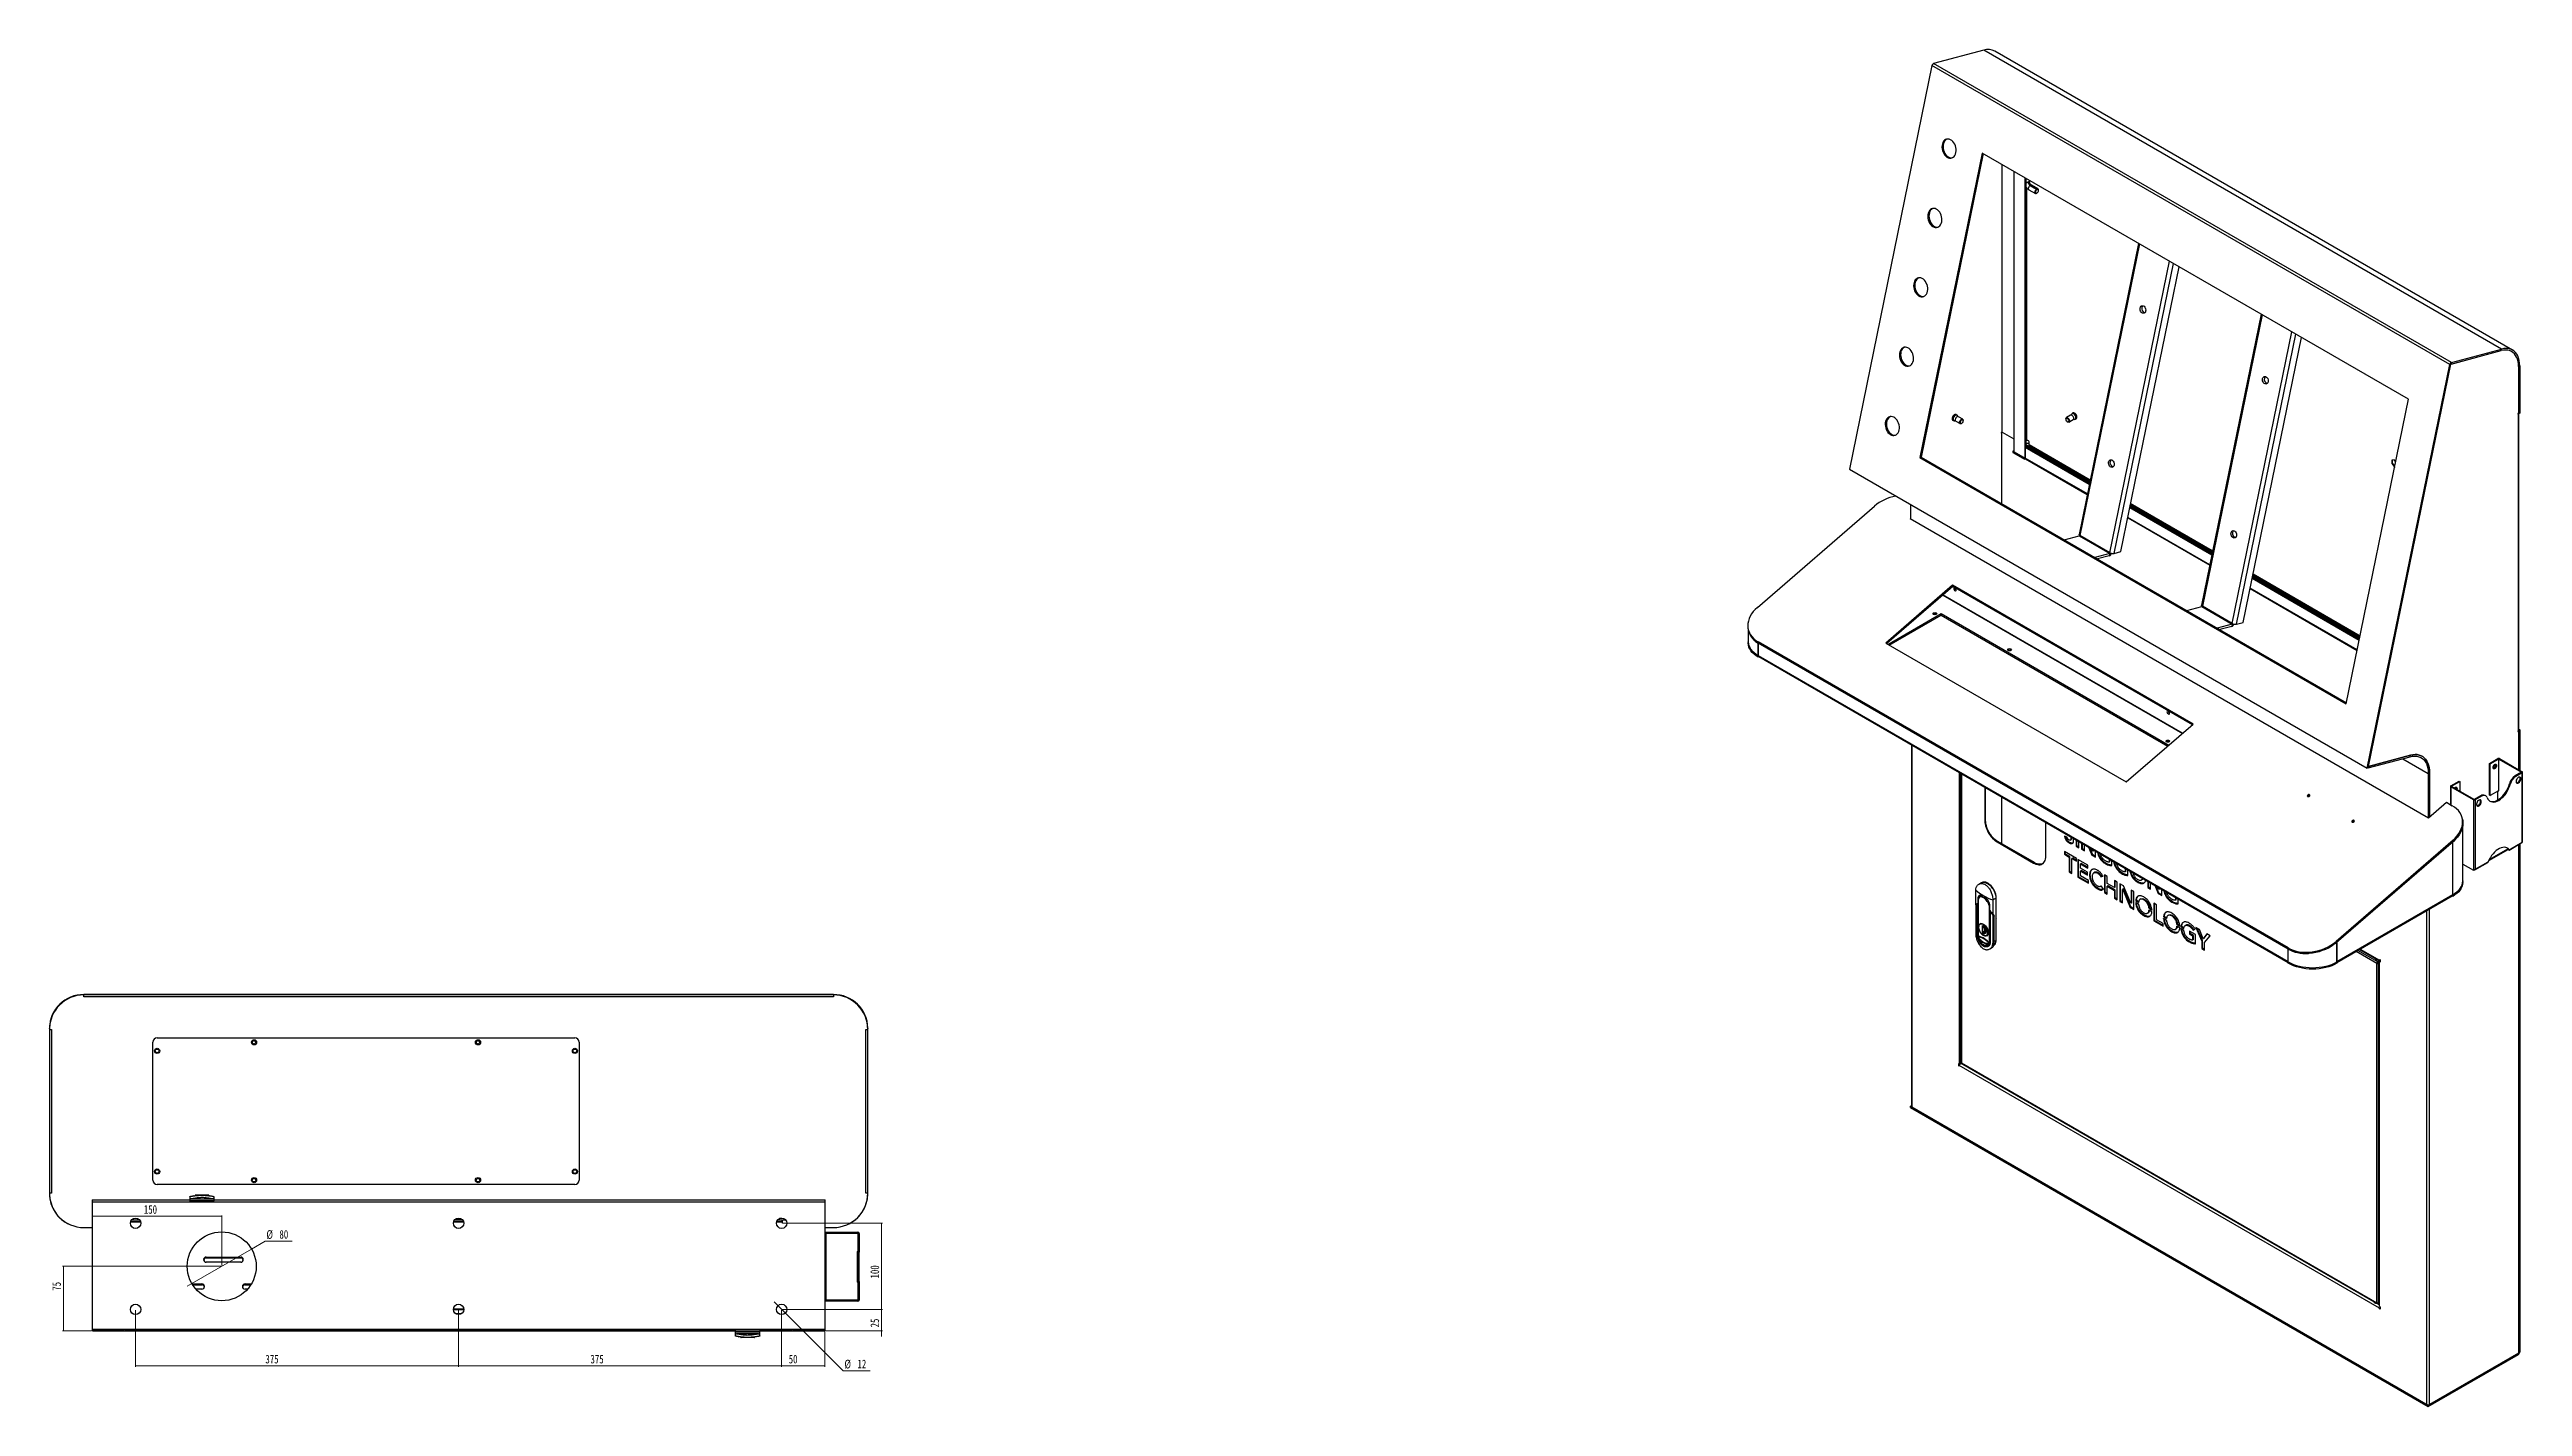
# Model space of a CAD drawing. Header units: millimetres. Extents: x -1281 to 3780, y -2005 to 2969.
# Drawn here: x -363 to 2508, y 1394 to 2969 of the extents above; entities that cross this region are included whole.
import ezdxf

# ---------------------------------------------------------------- set-up
doc = ezdxf.new("R2010")
doc.units = ezdxf.units.MM
doc.styles.add('SLDTEXTSTYLE0', font='TXT', dxfattribs={"width": 0.75})
doc.dimstyles.new('SLDDIMSTYLE0', dxfattribs={"dimtxt": 10, "dimasz": 3.302, "dimexe": 0, "dimexo": 0.0625, "dimgap": 2.5, "dimtad": 1, "dimdec": 3, "dimrnd": 1e-09, "dimzin": 12, "dimdsep": 46, "dimtxsty": 'SLDTEXTSTYLE0', "dimsah": 1, "dimcen": 0.09, "dimadec": 0, "dimazin": 3, "dimtfac": 1, "dimtdec": 3, "dimtofl": 0, "dimtmove": 0, "dimatfit": 3, "dimfxl": 1, "dimfrac": 2, "dimtolj": 1, "dimtzin": 12, "dimarcsym": 0})
doc.dimstyles.new('SLDDIMSTYLE6', dxfattribs={"dimtxt": 10, "dimasz": 3.302, "dimexe": 0, "dimexo": 0.0625, "dimgap": 2.5, "dimtad": 0, "dimtih": 1, "dimtoh": 1, "dimdec": 3, "dimrnd": 1e-09, "dimzin": 12, "dimdsep": 46, "dimtxsty": 'SLDTEXTSTYLE0', "dimsah": 1, "dimcen": 0, "dimadec": 0, "dimazin": 3, "dimtfac": 1, "dimtdec": 3, "dimtmove": 0, "dimatfit": 3, "dimfxl": 1, "dimfrac": 2, "dimtolj": 1, "dimtzin": 12, "dimarcsym": 0})
doc.dimstyles.new('SLDDIMSTYLE7', dxfattribs={"dimtxt": 10, "dimasz": 3.302, "dimexe": 0, "dimexo": 0.0625, "dimgap": 2.5, "dimtad": 1, "dimdec": 3, "dimrnd": 1e-09, "dimzin": 12, "dimdsep": 46, "dimtxsty": 'SLDTEXTSTYLE0', "dimsah": 1, "dimcen": 0.09, "dimadec": 0, "dimazin": 3, "dimtfac": 1, "dimtdec": 3, "dimtmove": 0, "dimatfit": 0, "dimfxl": 1, "dimfrac": 2, "dimtolj": 1, "dimtzin": 12, "dimarcsym": 0})

msp = doc.modelspace()

# ---------------------------------------------------------------- blocks, each defined once
blk = doc.blocks.new('_D_17')
at = {"color": 7, "linetype": 'Continuous', "lineweight": 18, "transparency": 16777216}
for p, q in [((488.1, 1606.8), (604.1, 1606.8)), ((603.1, 1506.8), (603.1, 1606.8)), ((488.1, 1506.8), (604.1, 1506.8))]:
    blk.add_line(p, q, dxfattribs=at)
for points in [[(603.1, 1606.8), (602.6, 1603.5), (603.6, 1603.5)], [(603.1, 1506.8), (603.6, 1510.1), (602.6, 1510.1)]]:
    blk.add_solid(points, dxfattribs=at)
at = {"color": 7, "linetype": 'Continuous', "lineweight": 18, "transparency": 16777216, "insert": (590.2, 1542.7), "char_height": 10, "attachment_point": 1, "rotation": 90, "style": 'SLDTEXTSTYLE0'}
blk.add_mtext('100', dxfattribs=at)
blk = doc.blocks.new('_D_18')
at = {"color": 7, "linetype": 'Continuous', "lineweight": 18, "transparency": 16777216}
for p, q in [((112.1, 1505.8), (112.1, 1440.3)), ((487.1, 1505.8), (487.1, 1440.3)), ((487.1, 1441.3), (112.1, 1441.3))]:
    blk.add_line(p, q, dxfattribs=at)
for points in [[(112.1, 1441.3), (115.4, 1440.7), (115.4, 1441.8)], [(487.1, 1441.3), (483.8, 1441.8), (483.8, 1440.7)]]:
    blk.add_solid(points, dxfattribs=at)
at = {"color": 7, "linetype": 'Continuous', "lineweight": 18, "transparency": 16777216, "insert": (265.2, 1454.1), "char_height": 10, "attachment_point": 1, "style": 'SLDTEXTSTYLE0'}
blk.add_mtext('375', dxfattribs=at)
blk = doc.blocks.new('_D_19')
at = {"color": 7, "linetype": 'Continuous', "lineweight": 18, "transparency": 16777216}
for p, q in [((-262.9, 1505.8), (-262.9, 1440.3)), ((112.1, 1505.8), (112.1, 1440.3)), ((112.1, 1441.3), (-262.9, 1441.3))]:
    blk.add_line(p, q, dxfattribs=at)
for points in [[(-262.9, 1441.3), (-259.6, 1440.7), (-259.6, 1441.8)], [(112.1, 1441.3), (108.8, 1441.8), (108.8, 1440.7)]]:
    blk.add_solid(points, dxfattribs=at)
at = {"color": 7, "linetype": 'Continuous', "lineweight": 18, "transparency": 16777216, "insert": (-112.2, 1454.1), "char_height": 10, "attachment_point": 1, "style": 'SLDTEXTSTYLE0'}
blk.add_mtext('375', dxfattribs=at)
blk = doc.blocks.new('_D_20')
at = {"color": 7, "linetype": 'Continuous', "lineweight": 18, "transparency": 16777216}
for p, q in [((482.9, 1511), (478.4, 1515.5)), ((482.9, 1511), (491.4, 1502.5)), ((491.4, 1502.5), (558.4, 1435.4)), ((558.4, 1435.4), (589.9, 1435.4))]:
    blk.add_line(p, q, dxfattribs=at)
for points in [[(482.9, 1511), (480.9, 1513.7), (480.2, 1513)], [(491.4, 1502.5), (493.3, 1499.8), (494.1, 1500.6)]]:
    blk.add_solid(points, dxfattribs=at)
at = {"color": 7, "linetype": 'Continuous', "lineweight": 18, "transparency": 16777216, "char_height": 10, "attachment_point": 1, "style": 'SLDTEXTSTYLE0'}
for s, insert in [('%%c', (560, 1448.3)), ('12', (575.1, 1448.5))]:
    blk.add_mtext(s, dxfattribs=dict(at, insert=insert))
blk = doc.blocks.new('_D_21')
at = {"color": 7, "linetype": 'Continuous', "lineweight": 18, "transparency": 16777216}
for p, q in [((-128.2, 1576.8), (-112.6, 1585.8)), ((-112.6, 1585.8), (-81.2, 1585.8)), ((-197.5, 1536.8), (-128.2, 1576.8)), ((-197.5, 1536.8), (-203, 1533.6))]:
    blk.add_line(p, q, dxfattribs=at)
for points in [[(-128.2, 1576.8), (-125.1, 1578), (-125.6, 1578.9)], [(-197.5, 1536.8), (-200.6, 1535.6), (-200.1, 1534.7)]]:
    blk.add_solid(points, dxfattribs=at)
at = {"color": 7, "linetype": 'Continuous', "lineweight": 18, "transparency": 16777216, "char_height": 10, "attachment_point": 1, "style": 'SLDTEXTSTYLE0'}
for s, insert in [('%%c', (-111, 1598.7)), ('80', (-95.9, 1598.9))]:
    blk.add_mtext(s, dxfattribs=dict(at, insert=insert))
blk = doc.blocks.new('_D_22')
at = {"color": 7, "linetype": 'Continuous', "lineweight": 18, "transparency": 16777216}
for p, q in [((-162.9, 1614.9), (-312.9, 1614.9)), ((-162.9, 1557.8), (-162.9, 1615.9))]:
    blk.add_line(p, q, dxfattribs=at)
for points in [[(-312.9, 1614.9), (-309.6, 1614.4), (-309.6, 1615.4)], [(-162.9, 1614.9), (-166.2, 1615.4), (-166.2, 1614.4)]]:
    blk.add_solid(points, dxfattribs=at)
at = {"color": 7, "linetype": 'Continuous', "lineweight": 18, "transparency": 16777216, "insert": (-253.3, 1627.8), "char_height": 10, "attachment_point": 1, "style": 'SLDTEXTSTYLE0'}
blk.add_mtext('150', dxfattribs=at)
blk = doc.blocks.new('_D_23')
at = {"color": 7, "linetype": 'Continuous', "lineweight": 18, "transparency": 16777216}
for p, q in [((-163.9, 1556.8), (-347.7, 1556.8)), ((-346.7, 1556.8), (-346.7, 1481.8)), ((-313.9, 1481.8), (-347.7, 1481.8))]:
    blk.add_line(p, q, dxfattribs=at)
for points in [[(-346.7, 1556.8), (-347.2, 1553.5), (-346.2, 1553.5)], [(-346.7, 1481.8), (-346.2, 1485.1), (-347.2, 1485.1)]]:
    blk.add_solid(points, dxfattribs=at)
at = {"color": 7, "linetype": 'Continuous', "lineweight": 18, "transparency": 16777216, "insert": (-359.6, 1528.5), "char_height": 10, "attachment_point": 1, "rotation": 90, "style": 'SLDTEXTSTYLE0'}
blk.add_mtext('75', dxfattribs=at)
blk = doc.blocks.new('_D_24')
at = {"color": 7, "linetype": 'Continuous', "lineweight": 18, "transparency": 16777216}
for p, q in [((487.1, 1505.8), (487.1, 1440.3)), ((537.1, 1480.8), (537.1, 1440.3)), ((537.1, 1441.3), (487.1, 1441.3))]:
    blk.add_line(p, q, dxfattribs=at)
for points in [[(487.1, 1441.3), (490.4, 1440.7), (490.4, 1441.8)], [(537.1, 1441.3), (533.8, 1441.8), (533.8, 1440.7)]]:
    blk.add_solid(points, dxfattribs=at)
at = {"color": 7, "linetype": 'Continuous', "lineweight": 18, "transparency": 16777216, "insert": (495.3, 1454.1), "char_height": 10, "attachment_point": 1, "style": 'SLDTEXTSTYLE0'}
blk.add_mtext('50', dxfattribs=at)
blk = doc.blocks.new('_D_25')
at = {"color": 7, "linetype": 'Continuous', "lineweight": 18, "transparency": 16777216}
for p, q in [((488.1, 1506.8), (604.1, 1506.8)), ((603.1, 1506.8), (603.1, 1513.1)), ((603.1, 1481.8), (603.1, 1506.8)), ((538.1, 1481.8), (604.1, 1481.8)), ((603.1, 1481.8), (603.1, 1475.4))]:
    blk.add_line(p, q, dxfattribs=at)
for points in [[(603.1, 1506.8), (603.6, 1510.1), (602.6, 1510.1)], [(603.1, 1481.8), (602.6, 1478.5), (603.6, 1478.5)]]:
    blk.add_solid(points, dxfattribs=at)
at = {"color": 7, "linetype": 'Continuous', "lineweight": 18, "transparency": 16777216, "insert": (590.2, 1485.9), "char_height": 10, "attachment_point": 1, "rotation": 90, "style": 'SLDTEXTSTYLE0'}
blk.add_mtext('25', dxfattribs=at)

# ---------------------------------------------------------------- dimensions: what is measured, and where the dimension line sits
at = {"color": 7, "linetype": 'Continuous', "lineweight": 18}
for base, p1, p2, picture, middle in [((-312.8864, 1614.8796), (-162.8864, 1556.777), (-312.8864, 1631.777), '_D_22', (-242.2051, 1614.8796)), ((-262.8864, 1441.2568), (112.1136, 1506.777), (-262.8864, 1506.777), '_D_19', (-101.1241, 1441.2568)), ((112.1136, 1441.2568), (487.1136, 1506.777), (112.1136, 1506.777), '_D_18', (276.2483, 1441.2568)), ((487.1136, 1441.2568), (537.1136, 1481.777), (487.1136, 1506.777), '_D_24', (502.6848, 1441.2568))]:
    dim = msp.add_linear_dim(base=base, p1=p1, p2=p2, dimstyle='SLDDIMSTYLE0', dxfattribs=at)
    dim.commit()
    dim.dimension.update_dxf_attribs({"geometry": picture, "text_midpoint": middle, "dimtype": 160})
for p1, p2, picture, middle in [((-128.2454, 1576.777), (-197.5274, 1536.777), '_D_21', (-96.0795, 1593.8258)), ((491.3562, 1502.5344), (482.871, 1511.0197), '_D_20', (574.9622, 1443.4593))]:
    dim = msp.add_diameter_dim_2p(p1=p1, p2=p2, dimstyle='SLDDIMSTYLE6', dxfattribs=at)
    dim.commit()
    dim.dimension.update_dxf_attribs({"geometry": picture, "text_midpoint": middle, "dimtype": 163})
for base, p1, p2, dimstyle, picture, middle in [((603.1136, 1606.777), (487.1136, 1506.777), (487.1136, 1606.777), 'SLDDIMSTYLE0', '_D_17', (603.1136, 1553.7861)), ((-346.6599, 1481.777), (-162.8864, 1556.777), (-312.8864, 1481.777), 'SLDDIMSTYLE0', '_D_23', (-346.6599, 1535.8954)), ((603.1136, 1506.777), (537.1136, 1481.777), (487.1136, 1506.777), 'SLDDIMSTYLE7', '_D_25', (603.1136, 1493.2568))]:
    dim = msp.add_linear_dim(base=base, p1=p1, p2=p2, angle=90, dimstyle=dimstyle, dxfattribs=at)
    dim.commit()
    dim.dimension.update_dxf_attribs({"geometry": picture, "text_midpoint": middle, "dimtype": 160})

# ---------------------------------------------------------------- linework, layer by layer
at = {"color": 7, "linetype": 'Continuous'}
for p, q in [((1882.742, 2968.2457), (1824.3642, 2952.6081)), ((2483.7828, 2621.2723), (1882.742, 2968.2457)), ((2496.4606, 2620.1395), (1895.4199, 2967.1129)), ((1822.459, 2950.238), (1726.5969, 2481.7676)), ((2423.4997, 2603.2645), (1822.459, 2950.238)), ((2425.405, 2605.6347), (1824.3642, 2952.6081)), ((1880.7614, 2848.7793), (1808.4714, 2495.5037)), ((1881.9161, 2848.1128), (1809.8374, 2495.8696)), ((2375.7361, 2563.0365), (1880.7614, 2848.7793)), ((1917.3306, 2827.6684), (1917.3306, 2502.8575)), ((1930.5615, 2494.6934), (1930.5615, 2820.0304)), ((1931.9757, 2507.9213), (1931.9757, 2819.214)), ((1935.072, 2806.2581), (1942.4967, 2801.972)), ((1936.5719, 2811.3059), (1943.9965, 2807.0198)), ((1945.4964, 2807.1683), (1938.0718, 2811.4544)), ((1942.5823, 2803.3455), (1941.8752, 2803.3455)), ((1943.9969, 2802.1207), (1944.3504, 2802.3249)), ((1946.1178, 2805.3866), (1946.1179, 2805.7948)), ((2062.3583, 2743.9457), (1993.2544, 2406.2405)), ((2041.6611, 2386.2121), (2109.3162, 2716.8374)), ((2204.4867, 2661.8967), (2135.3829, 2324.1915)), ((2183.7896, 2304.1631), (2251.4447, 2634.7884)), ((2424.9023, 2603.8093), (2483.4024, 2619.4797)), ((2425.0389, 2603.8459), (2483.4167, 2619.4836)), ((2425.405, 2605.6347), (2483.7828, 2621.2723)), ((2483.4167, 2619.4836), (2483.7828, 2621.2723)), ((2495.4464, 2618.4036), (2495.009, 2618.6561)), ((2327.6377, 2134.7941), (2423.4997, 2603.2645)), ((2329.0037, 2135.16), (2424.8657, 2603.6305)), ((2329.3697, 2136.9488), (2424.9023, 2603.8093)), ((2424.8657, 2603.6305), (2423.4997, 2603.2645)), ((2425.0389, 2603.8459), (2425.405, 2605.6347)), ((2503.318, 2601.0055), (2503.318, 2547.0034)), ((2503.3323, 2601.0093), (2504.7465, 2601.8257)), ((2503.3323, 2601.0093), (2503.3323, 2546.0504)), ((2504.7465, 2601.8257), (2504.7465, 2546.8668)), ((2303.4461, 2209.7608), (2375.7361, 2563.0365)), ((1846.6173, 2538.7274), (1847.6072, 2538.156)), ((1850.1485, 2537.6588), (1855.1184, 2534.7897)), ((1851.4469, 2544.8072), (1850.457, 2545.3787)), ((1858.1182, 2539.986), (1853.1483, 2542.8551)), ((1856.6187, 2534.9385), (1857.0227, 2535.1718)), ((1858.7396, 2538.146), (1858.7396, 2538.6125)), ((1977.8467, 2540.3707), (1977.8467, 2539.9042)), ((1983.4381, 2544.6133), (1978.4682, 2541.7442)), ((1979.5637, 2536.9299), (1979.9677, 2536.6966)), ((1981.4679, 2536.5479), (1986.4379, 2539.417)), ((1986.1294, 2547.1369), (1985.1395, 2546.5654)), ((1988.9792, 2539.9142), (1989.9691, 2540.4856)), ((2503.318, 2547.0034), (2502.4695, 2546.5135)), ((2502.4695, 2546.5135), (2502.4695, 2545.697)), ((2502.4695, 2545.697), (2503.1766, 2546.1052)), ((2503.1766, 2546.1052), (2503.3245, 2546.1996)), ((2503.1766, 2178.6619), (2503.1766, 2546.1052)), ((2503.3323, 2546.0504), (2503.3245, 2546.0549)), ((2504.7465, 2546.8668), (2503.3323, 2546.0504)), ((2503.8209, 2179.5599), (2503.8209, 2546.3325)), ((1903.55, 2524.8189), (1902.8429, 2524.4107)), ((1902.8429, 2524.4107), (1902.8429, 2523.5941)), ((1902.8429, 2523.5941), (1903.6914, 2524.084)), ((1903.6914, 2524.084), (1902.9842, 2524.4923)), ((1903.6914, 2441.6888), (1903.6914, 2524.084)), ((1903.8329, 2524.8189), (1917.3306, 2517.0268)), ((1917.3306, 2503.3836), (1916.4194, 2502.8575)), ((1916.4194, 2502.8575), (1929.8544, 2495.1016)), ((1916.4194, 2502.8575), (1916.4194, 2501.2244)), ((1916.4194, 2501.2244), (1929.8544, 2493.4686)), ((1917.975, 2501.9595), (1930.5615, 2494.6934)), ((1930.5615, 2507.1049), (1931.9757, 2507.9213)), ((1930.5615, 2507.1049), (1930.5615, 2494.8567)), ((2005.0901, 2464.0804), (1930.5615, 2507.1049)), ((2005.8371, 2467.7311), (1931.9757, 2510.3703)), ((2005.6578, 2466.8549), (1931.9757, 2509.3906)), ((2005.3889, 2465.5407), (1931.9757, 2507.9213)), ((1935.3293, 2508.4344), (1935.3293, 2513.6764)), ((1726.5969, 2481.7676), (2327.6377, 2134.7941)), ((1809.8374, 2495.8696), (1808.4714, 2495.5037)), ((1808.4714, 2495.5037), (2303.4461, 2209.7608)), ((1809.8374, 2495.8696), (2303.6574, 2210.7934)), ((1929.8544, 2495.1016), (1929.8544, 2493.4686)), ((1930.8134, 2494.0222), (1929.8544, 2493.4686)), ((1930.5615, 2494.6934), (1930.5679, 2494.6972)), ((1931.0172, 2493.8495), (2002.7124, 2452.4607)), ((2359.0703, 2492.6223), (2356.2419, 2492.3694)), ((2356.2419, 2492.3694), (2356.2419, 2488.5979)), ((2356.2419, 2488.5979), (2357.0197, 2489.047)), ((2356.2419, 2488.5979), (2359.0703, 2485.0794)), ((2357.0197, 2489.047), (2357.0197, 2492.4389)), ((2359.8481, 2485.5284), (2357.0197, 2489.047)), ((2360.8694, 2490.3842), (2359.0703, 2492.6223)), ((2359.0703, 2485.0794), (2359.8481, 2485.5284)), ((2359.0703, 2485.0794), (2359.7972, 2485.1444)), ((2359.5614, 2483.9919), (2359.4946, 2483.9859)), ((2359.4946, 2483.9859), (2359.4946, 2483.6653)), ((2359.8763, 2485.531), (2359.8481, 2485.5284)), ((1797.6254, 2440.7637), (1797.6254, 2424.2716)), ((2147.9656, 2385.682), (2052.7951, 2440.6228)), ((1619.7737, 2321.5813), (1755.622, 2439.1176)), ((1797.6254, 2424.9693), (1797.1418, 2424.5508)), ((1797.1418, 2424.5508), (2398.8896, 2077.1692)), ((2049.6703, 2425.3525), (2144.8408, 2370.4117)), ((2147.2185, 2382.0314), (2052.048, 2436.9722)), ((2147.5174, 2383.4917), (2052.3469, 2438.4325)), ((2147.7863, 2384.8059), (2052.6158, 2439.7466)), ((1976.0845, 2399.8971), (1993.5063, 2404.5639)), ((1993.5063, 2404.5639), (2028.8616, 2384.1537)), ((1993.9393, 2405.1026), (1993.9638, 2405.1091)), ((1994.2928, 2404.8985), (1993.9393, 2405.1026)), ((2028.941, 2384.8965), (1994.2928, 2404.8985)), ((2028.8616, 2384.1537), (2011.4399, 2379.4869)), ((2028.8616, 2384.1537), (2028.3126, 2381.4706)), ((2029.2946, 2384.6924), (2028.941, 2384.8965)), ((2029.2946, 2384.6924), (2029.3191, 2384.6989)), ((2033.8065, 2384.1081), (2041.6611, 2386.2121)), ((2028.3126, 2381.4706), (2014.4405, 2377.7547)), ((2318.4679, 2283.1712), (2194.1765, 2354.9232)), ((2318.7667, 2284.6316), (2194.4753, 2356.3835)), ((2319.0356, 2285.9457), (2194.7442, 2357.6976)), ((2319.2149, 2286.8219), (2194.9235, 2358.5738)), ((1846.2647, 2347.2028), (1768.7351, 2280.124)), ((1846.6069, 2345.8157), (1769.9019, 2279.4504)), ((2125.5719, 2185.9622), (1846.2647, 2347.2028)), ((1846.6069, 2345.8157), (1846.2647, 2347.2028)), ((2124.7472, 2185.2487), (1846.6069, 2345.8157)), ((2191.7988, 2343.3035), (2316.0902, 2271.5516)), ((1771.3007, 2278.6429), (1832.9808, 2314.25)), ((1772.7152, 2277.8263), (1832.9808, 2312.6169)), ((1832.9808, 2314.25), (2097.4113, 2161.5975)), ((1832.9808, 2314.25), (1832.9808, 2312.6169)), ((1832.9808, 2312.6169), (2096.2791, 2160.618)), ((2118.213, 2317.8481), (2135.6347, 2322.5149)), ((2135.6347, 2322.5149), (2170.9901, 2302.1047)), ((2136.0677, 2323.0536), (2136.0922, 2323.0601)), ((2136.4213, 2322.8495), (2136.0677, 2323.0536)), ((2171.0695, 2302.8475), (2136.4213, 2322.8495)), ((2170.9901, 2302.1047), (2153.5683, 2297.4379)), ((2170.441, 2299.4216), (2156.569, 2295.7057)), ((2170.9901, 2302.1047), (2170.441, 2299.4216)), ((2171.4231, 2302.6434), (2171.0695, 2302.8475)), ((2171.4231, 2302.6434), (2171.4476, 2302.6499)), ((2175.9349, 2302.0591), (2183.7896, 2304.1631)), ((1609.133, 2296.0502), (1609.133, 2281.5937)), ((1609.133, 2281.5937), (1609.133, 2279.9606)), ((1609.2219, 2295.6739), (1609.564, 2294.2868)), ((2235.7967, 1926.3708), (1620.6138, 2281.5084)), ((1620.6138, 2281.5084), (1620.956, 2280.1213)), ((1620.8487, 2279.9632), (1621.0392, 2280.0732)), ((1620.8487, 2265.2655), (1620.8487, 2279.9632)), ((1620.8487, 2279.9632), (1620.8487, 2265.4288)), ((2236.0316, 1924.8257), (1620.8487, 2279.9632)), ((2236.1389, 1924.9838), (1620.956, 2280.1213)), ((1768.7351, 2280.124), (2048.0423, 2118.8834)), ((2236.0316, 1910.2913), (1620.8487, 2265.4288)), ((1620.8487, 2265.2655), (1620.8552, 2265.2692)), ((1620.8487, 2265.2655), (1620.8487, 2263.6324)), ((1621.7601, 2264.1585), (1620.8487, 2263.6324)), ((1621.3045, 2264.4216), (2236.0316, 1909.5471)), ((2048.0423, 2118.8834), (2125.5719, 2185.9622)), ((1798.5367, 2162.1076), (1798.5367, 1742.6641)), ((2503.1766, 2178.6619), (2502.4695, 2178.2537)), ((2502.4695, 2178.2537), (2502.4695, 2177.4371)), ((2502.4695, 2177.4371), (2503.318, 2177.927)), ((2502.6108, 2178.3352), (2503.318, 2177.927)), ((2503.3115, 2178.7472), (2503.318, 2178.7435)), ((2504.7322, 2179.5599), (2503.318, 2178.7435)), ((2503.318, 2178.7435), (2503.318, 2133.2615)), ((2503.318, 2177.927), (2503.318, 2133.2615)), ((2503.8209, 2180.086), (2504.7322, 2179.5599)), ((2504.7322, 2179.5599), (2504.7322, 2132.4451)), ((1854.194, 2129.9773), (1854.194, 1791.6619)), ((1855.6082, 1792.4709), (1855.6082, 2129.1609)), ((1855.6082, 2129.1609), (1855.6082, 1792.4783)), ((1856.1881, 2128.8261), (1856.1881, 1793.6217)), ((2329.0037, 2135.16), (2327.6377, 2134.7941)), ((2328.9989, 2135.1588), (2377.7024, 2148.205)), ((2329.3649, 2136.9475), (2328.9989, 2135.1588)), ((2329.3649, 2136.9475), (2378.0684, 2149.9937)), ((2378.0684, 2149.9937), (2329.3697, 2136.9488)), ((2377.7024, 2148.205), (2378.0684, 2149.9937)), ((2400.0804, 2129.5748), (2398.6662, 2128.7584)), ((2398.6662, 2128.7584), (2398.6662, 2077.2982)), ((2400.0804, 2129.5748), (2400.0804, 2078.1994)), ((2469.7304, 2140.4051), (2479.3471, 2145.9566)), ((2469.7304, 2140.4051), (2470.579, 2139.9152)), ((2469.7304, 2103.6607), (2469.7304, 2140.4051)), ((2470.579, 2139.9152), (2480.1956, 2145.4668)), ((2470.579, 2103.1709), (2470.579, 2139.9152)), ((2480.1956, 2145.4668), (2479.3471, 2145.9566)), ((2480.1956, 2145.4668), (2480.1956, 2108.7225)), ((2480.4784, 2145.4668), (2481.327, 2145.9566)), ((2480.4784, 2145.4668), (2506.7828, 2130.2816)), ((2480.4784, 2108.7225), (2480.4784, 2145.4668)), ((2481.327, 2145.9566), (2507.6313, 2130.7714)), ((2506.7828, 2130.1183), (2499.4885, 2125.9074)), ((2499.4885, 2125.9074), (2500.337, 2125.4176)), ((2507.6313, 2129.6285), (2500.337, 2125.4176)), ((2506.7828, 2130.2816), (2507.6313, 2130.7714)), ((2506.7828, 2130.1183), (2507.6313, 2129.6285)), ((2507.6313, 2049.1176), (2507.6313, 2129.6285)), ((2508.0414, 2049.689), (2508.0414, 2130.2)), ((1883.8723, 2112.8443), (1883.8723, 2073.8226)), ((1884.7209, 2074.3124), (1884.7209, 2112.3545)), ((1903.6914, 2047.0066), (1903.6914, 2101.403)), ((2424.3484, 2113.8718), (2424.3484, 2092.6579)), ((2424.7584, 2114.4433), (2434.3751, 2119.9949)), ((2425.607, 2113.9534), (2424.7584, 2114.4433)), ((2425.607, 2113.7902), (2424.7584, 2113.3003)), ((2451.0628, 2098.1151), (2424.7584, 2113.3003)), ((2425.607, 2113.9534), (2435.2236, 2119.505)), ((2451.9113, 2098.605), (2425.607, 2113.7902)), ((2429.1116, 2112.1172), (2429.0426, 2111.8068)), ((2434.3751, 2119.9949), (2435.2236, 2119.505)), ((2435.2236, 2119.505), (2435.2236, 2108.2386)), ((2451.9113, 2098.605), (2451.0628, 2098.1151)), ((2451.0628, 2098.1151), (2451.0628, 2017.6042)), ((2459.4885, 2102.8159), (2452.1942, 2098.605)), ((2452.1942, 2098.605), (2453.0427, 2098.1151)), ((2460.337, 2102.326), (2453.0427, 2098.1151)), ((2453.0427, 2098.1151), (2453.0427, 2017.6042)), ((2460.337, 2102.326), (2459.4885, 2102.8159)), ((2465.3366, 2102.8211), (2464.4881, 2103.311)), ((2469.7304, 2103.6607), (2470.579, 2103.1709)), ((2480.1956, 2108.7225), (2470.579, 2103.1709)), ((2479.4885, 2098.0308), (2479.4885, 2108.3143)), ((2480.1673, 2108.7061), (2480.6482, 2108.4285)), ((2480.6482, 2108.6245), (2480.4784, 2108.7225)), ((2480.6482, 2108.4285), (2480.6482, 2108.6245)), ((2493.6704, 2116.1254), (2492.8218, 2116.6152)), ((1884.7209, 2074.3124), (1883.8723, 2073.8226)), ((1954.6842, 2032.9438), (1954.6842, 2071.9655)), ((2398.8896, 2077.1692), (2419.8158, 2095.2745)), ((2419.8158, 2095.2745), (2426.5333, 2091.3966)), ((2438.2673, 2075.844), (2437.9252, 2077.2311)), ((2438.6662, 2004.0149), (2438.6662, 2068.3815)), ((1898.8831, 2049.7823), (1898.0346, 2049.2925)), ((1898.0346, 2049.2925), (1940.5216, 2024.7652)), ((1941.3702, 2025.2551), (1898.8831, 2049.7823)), ((1979.3046, 2055.0237), (1976.3364, 2055.9244)), ((1978.1658, 2053.1759), (1977.3173, 2052.686)), ((1979.9433, 2050.591), (1979.0948, 2050.1012)), ((1982.4162, 2048.6605), (1981.5677, 2048.1707)), ((1982.8667, 2051.2419), (1983.9273, 2051.8542)), ((1984.3991, 2052.6753), (1983.5506, 2052.1854)), ((1983.756, 2055.1827), (1983.756, 2054.1967)), ((1984.6045, 2054.6866), (1983.756, 2054.1967)), ((1984.7593, 2047.8159), (1983.9108, 2047.326)), ((1984.6045, 2054.6866), (1984.6045, 2054.6929)), ((1985.3941, 2047.8454), (1984.7593, 2047.8159)), ((1985.4029, 2047.6387), (1985.5879, 2047.7277)), ((1986.9249, 2051.2929), (1986.9249, 2053.3534)), ((1989.9046, 2051.6332), (1989.9046, 2044.4098)), ((1990.7531, 2044.8996), (1989.9046, 2044.4098)), ((1989.9046, 2044.4098), (1993.0732, 2042.5806)), ((1990.7531, 2044.8996), (1990.7531, 2051.1434)), ((1993.0732, 2043.5603), (1990.7531, 2044.8996)), ((1993.0732, 2042.5806), (1993.0732, 2049.804)), ((1996.1783, 2048.0115), (1996.1783, 2040.7881)), ((1997.0268, 2041.2779), (1996.1783, 2040.7881)), ((1996.1783, 2040.7881), (1999.3472, 2038.9587)), ((1997.0268, 2041.2779), (1997.0268, 2047.5217)), ((1999.3472, 2039.9384), (1997.0268, 2041.2779)), ((1999.3472, 2038.9587), (1999.3472, 2046.1821)), ((2004.1681, 2043.3991), (2008.2003, 2033.8479)), ((2009.0489, 2034.3377), (2005.5635, 2042.5935)), ((2009.0048, 2038.669), (2007.9104, 2041.2387)), ((2009.0552, 2038.6399), (2009.0048, 2038.669)), ((2009.0552, 2040.5778), (2009.0552, 2038.6399)), ((2009.9037, 2039.1298), (2009.0552, 2038.6399)), ((2009.9037, 2039.1298), (2009.9037, 2040.088)), ((2012.224, 2031.5251), (2012.224, 2038.7485)), ((2427.3734, 2051.3237), (2291.5251, 1933.7874)), ((2427.7156, 2049.9366), (2291.8672, 1932.4003)), ((2426.9505, 2049.2747), (2292.6002, 1933.0345)), ((2426.9505, 1987.6867), (2426.9505, 2049.3356)), ((2426.9505, 1987.8501), (2426.9505, 2049.2747)), ((2427.7156, 2049.9366), (2427.3734, 2051.3237)), ((2468.7664, 2027.5792), (2491.1986, 2040.529)), ((2469.4118, 2028.9316), (2491.059, 2041.4283)), ((2491.1986, 2040.529), (2491.1986, 2041.2752)), ((2491.9764, 2040.08), (2491.1986, 2040.529)), ((2492.4168, 2040.3344), (2491.5682, 2040.8242)), ((2492.4168, 2040.3344), (2507.6313, 2049.1176)), ((2492.5212, 2039.9211), (2507.3413, 2048.4766)), ((2503.318, 2046.154), (2503.318, 1456.2682)), ((2503.318, 2046.154), (2503.318, 1456.1049)), ((2504.7322, 2046.9704), (2504.7322, 1457.0846)), ((1941.3702, 2025.2551), (1940.5216, 2024.7652)), ((1990.4196, 2030.1432), (1976.3358, 2038.2736)), ((1976.3358, 2038.2736), (1976.3358, 2034.9627)), ((1977.1843, 2035.4526), (1976.3358, 2034.9627)), ((1976.3358, 2034.9627), (1981.7931, 2031.8123)), ((1977.1843, 2035.4526), (1977.1843, 2037.7838)), ((1982.6416, 2032.3021), (1977.1843, 2035.4526)), ((1982.6416, 2032.3021), (1981.7931, 2031.8123)), ((1981.7931, 2031.8123), (1981.7931, 2014.561)), ((1982.6416, 2015.0509), (1981.7931, 2014.561)), ((1981.7931, 2014.561), (1984.9617, 2012.7319)), ((1982.6416, 2015.0509), (1982.6416, 2032.3021)), ((1984.9617, 2013.7115), (1982.6416, 2015.0509)), ((1985.8102, 2030.473), (1984.9617, 2029.9831)), ((1984.9617, 2012.7319), (1984.9617, 2029.9831)), ((1984.9617, 2029.9831), (1990.4196, 2026.8323)), ((1990.4196, 2027.812), (1985.8102, 2030.473)), ((1990.4196, 2026.8323), (1990.4196, 2030.1432)), ((2003.5841, 2022.2603), (1991.7897, 2029.0691)), ((1991.7897, 2029.0691), (1991.7897, 2008.507)), ((1992.6382, 2008.9968), (1992.6382, 2028.5793)), ((1995.8071, 2024.4187), (1994.9586, 2023.9289)), ((1994.9586, 2018.8755), (1994.9586, 2023.9289)), ((1994.9586, 2023.9289), (2003.5841, 2018.9495)), ((2003.1317, 2014.1573), (1994.9586, 2018.8755)), ((1995.8071, 2016.0549), (1994.9586, 2015.565)), ((1994.9586, 2009.9881), (1994.9586, 2015.565)), ((1994.9586, 2015.565), (2003.1317, 2010.8468)), ((2004.0378, 2004.7468), (1994.9586, 2009.9881)), ((2003.5841, 2019.9291), (1995.8071, 2024.4187)), ((2003.1317, 2011.8265), (1995.8071, 2016.0549)), ((2003.1317, 2010.8468), (2003.1317, 2014.1573)), ((2003.5841, 2018.9495), (2003.5841, 2022.2603)), ((2006.2555, 2011.3291), (2005.407, 2010.8392)), ((2006.9555, 2015.4078), (2006.107, 2014.918)), ((2009.0489, 2034.3377), (2008.2003, 2033.8479)), ((2008.2003, 2033.8479), (2012.224, 2031.5251)), ((2012.224, 2032.5047), (2009.0489, 2034.3377)), ((2011.5064, 2014.0393), (2010.4457, 2013.427)), ((2013.1845, 2014.3382), (2012.336, 2013.8484)), ((2015.6868, 2013.4652), (2014.8382, 2012.9754)), ((2015.9976, 2035.8565), (2015.149, 2035.3667)), ((2015.9976, 2035.8565), (2015.81, 2036.6783)), ((2016.9152, 2012.5864), (2016.0667, 2012.0965)), ((2017.9467, 2031.3478), (2017.0982, 2030.858)), ((2018.1553, 2011.2462), (2017.3067, 2010.7564)), ((2020.9205, 2009.6717), (2019.4341, 2009.2689)), ((2020.923, 2027.4518), (2020.0745, 2026.9619)), ((2025.9664, 2009.3393), (2022.7978, 2011.1685)), ((2022.7978, 2011.1685), (2022.7978, 1990.6063)), ((2023.6463, 1991.0962), (2023.6463, 2010.6787)), ((2024.7035, 2024.4949), (2023.8549, 2024.0051)), ((2028.6059, 2022.7599), (2027.7573, 2022.27)), ((2028.055, 2029.6095), (2028.055, 2025.9655)), ((2028.9035, 2026.4553), (2028.055, 2025.9655)), ((2028.9035, 2026.4553), (2028.9035, 2029.1196)), ((2031.2242, 2021.7836), (2031.2242, 2027.7799)), ((2034.771, 2024.4894), (2033.9225, 2023.9995)), ((2034.771, 2024.4894), (2034.4601, 2025.9119)), ((2036.7205, 2019.9805), (2035.872, 2019.4906)), ((2036.9826, 2023.801), (2036.8289, 2024.5444)), ((2039.6965, 2016.0846), (2038.8479, 2015.5948)), ((2043.4772, 2013.1276), (2042.6287, 2012.6377)), ((2047.3796, 2011.3925), (2046.5311, 2010.9027)), ((2046.8288, 2018.7716), (2046.8288, 2014.5981)), ((2047.6773, 2015.0879), (2046.8288, 2014.5981)), ((2047.6773, 2015.0879), (2047.6773, 2018.2818)), ((2049.9973, 2010.4166), (2049.9973, 2016.9424)), ((2053.5448, 2014.181), (2052.6963, 2013.6911)), ((2053.5448, 2014.181), (2053.3573, 2015.0027)), ((2055.494, 2009.6723), (2054.6455, 2009.1824)), ((2438.6662, 2023.6175), (2451.0628, 2016.461)), ((2451.0628, 2017.6042), (2451.0628, 2016.461)), ((2451.9113, 2016.9509), (2451.0628, 2016.461)), ((2451.9113, 2016.9509), (2451.9113, 2017.3716)), ((2452.0528, 2017.0325), (2451.9113, 2017.1142)), ((2452.7527, 2016.9632), (2467.5682, 2025.516)), ((2453.0427, 2017.6042), (2468.2573, 2026.3874)), ((1873.2856, 1976.4625), (1873.2856, 1993.452)), ((1875.5794, 1982.9534), (1875.5794, 1977.8615)), ((1876.2058, 1983.0701), (1876.2058, 1940.9317)), ((1876.308, 1940.7478), (1876.308, 1982.8544)), ((1879.7219, 2001.9032), (1876.7132, 2000.1664)), ((1880.0256, 1987.588), (1878.6162, 1986.7744)), ((1879.2079, 1987.1159), (1879.2079, 1987.6584)), ((1893.0846, 1982.0221), (1896.6204, 1984.0634)), ((1893.0846, 1982.0221), (1893.0846, 1965.0327)), ((1896.6204, 1984.0634), (1896.6204, 1935.071)), ((1897.1507, 1935.5812), (1897.1507, 1984.5737)), ((1897.1507, 1983.9613), (1897.3275, 1983.8592)), ((1992.6382, 2008.9968), (1991.7897, 2008.507)), ((1991.7897, 2008.507), (2004.0378, 2001.4363)), ((2004.0378, 2002.416), (1992.6382, 2008.9968)), ((2004.0378, 2001.4363), (2004.0378, 2004.7468)), ((2006.9555, 2006.5453), (2006.107, 2006.0555)), ((2008.9053, 2002.0363), (2008.0568, 2001.5464)), ((2011.881, 1998.1399), (2011.0325, 1997.65)), ((2015.6621, 1995.1826), (2014.8135, 1994.6928)), ((2018.1894, 1994.106), (2017.3408, 1993.6162)), ((2018.1428, 1997.6904), (2018.8812, 1998.1167)), ((2018.5856, 2008.779), (2021.0506, 2009.4472)), ((2019.4341, 2009.2689), (2018.5856, 2008.779)), ((2021.4533, 1994.5194), (2018.8373, 1998.1782)), ((2020.4449, 1993.9946), (2019.5964, 1993.5048)), ((2023.6463, 1991.0962), (2022.7978, 1990.6063)), ((2022.7978, 1990.6063), (2025.9664, 1988.7772)), ((2025.9664, 1989.7569), (2023.6463, 1991.0962)), ((2025.9664, 2001.1491), (2025.9664, 2009.3393)), ((2034.2915, 1996.3432), (2025.9664, 2001.1491)), ((2026.8149, 1998.3281), (2025.9664, 1997.8382)), ((2025.9664, 1988.7772), (2025.9664, 1997.8382)), ((2025.9664, 1997.8382), (2034.2915, 1993.0323)), ((2035.14, 1993.5221), (2026.8149, 1998.3281)), ((2037.46, 2002.7042), (2034.2915, 2004.5334)), ((2034.2915, 2004.5334), (2034.2915, 1996.3432)), ((2035.14, 1996.833), (2034.2915, 1996.3432)), ((2035.14, 1993.5221), (2034.2915, 1993.0323)), ((2034.2915, 1993.0323), (2034.2915, 1983.9712)), ((2035.14, 1984.461), (2034.2915, 1983.9712)), ((2034.2915, 1983.9712), (2037.46, 1982.142)), ((2035.14, 1996.833), (2035.14, 2004.0435)), ((2035.14, 1984.461), (2035.14, 1993.5221)), ((2037.46, 1983.1217), (2035.14, 1984.461)), ((2037.46, 1982.142), (2037.46, 2002.7042)), ((2044.8405, 1998.4435), (2040.6414, 2000.8676)), ((2040.6414, 2000.8676), (2040.6414, 1980.3055)), ((2041.4899, 1980.7953), (2041.4899, 2000.3778)), ((2044.6579, 1994.7371), (2043.8094, 1994.2472)), ((2043.8094, 1978.4766), (2043.8094, 1994.2472)), ((2043.8094, 1994.2472), (2043.86, 1994.218)), ((2044.7085, 1994.7078), (2043.86, 1994.218)), ((2043.86, 1994.218), (2052.6625, 1973.3658)), ((2044.7085, 1994.7078), (2044.6579, 1994.7371)), ((2053.511, 1973.8557), (2044.7085, 1994.7078)), ((2053.4667, 1978.1871), (2044.8405, 1998.4435)), ((2056.6862, 1991.6051), (2053.5173, 1993.4345)), ((2053.5173, 1993.4345), (2053.5173, 1978.1578)), ((2054.3659, 1978.6477), (2054.3659, 1992.9447)), ((2056.6862, 1971.043), (2056.6862, 1991.6051)), ((2058.4699, 2005.7764), (2057.6214, 2005.2866)), ((2058.981, 1981.3778), (2059.8295, 1981.8676)), ((2060.1811, 1981.2129), (2059.3325, 1980.723)), ((2060.4601, 1984.5203), (2059.6115, 1984.0305)), ((2062.3951, 1979.9347), (2060.1811, 1981.2129)), ((2062.2507, 2002.8194), (2061.4022, 2002.3295)), ((2065.0094, 1983.1516), (2063.9488, 1982.5393)), ((2066.0778, 2001.447), (2065.2292, 2000.9571)), ((2065.5863, 2005.0446), (2066.647, 2005.6569)), ((2066.6887, 1983.4509), (2065.8402, 1982.961)), ((2066.7315, 2005.7167), (2065.883, 2005.2269)), ((2069.191, 1982.5779), (2068.3425, 1982.0881)), ((2070.1838, 2003.707), (2070.6042, 2005.0463)), ((2073.1088, 2003.6005), (2073.1088, 1996.3771)), ((2073.9573, 1996.8669), (2073.1088, 1996.3771)), ((2073.1088, 1996.3771), (2076.2779, 1994.5475)), ((2073.9573, 1996.8669), (2073.9573, 2003.1106)), ((2076.2779, 1995.5272), (2073.9573, 1996.8669)), ((2076.2779, 1994.5475), (2076.2779, 2001.7709)), ((2081.0987, 1998.988), (2085.1308, 1989.4369)), ((2085.9793, 1989.9267), (2082.4941, 1998.1824)), ((2085.9356, 1994.2578), (2084.8412, 1996.8275)), ((2085.9793, 1989.9267), (2085.1308, 1989.4369)), ((2085.1308, 1989.4369), (2089.1545, 1987.114)), ((2085.9856, 1994.2289), (2085.9356, 1994.2578)), ((2089.1545, 1988.0937), (2085.9793, 1989.9267)), ((2085.9856, 1996.1668), (2085.9856, 1994.2289)), ((2086.8342, 1994.7187), (2085.9856, 1994.2289)), ((2086.8342, 1994.7187), (2086.8342, 1995.677)), ((2089.1545, 1987.114), (2089.1545, 1994.3375)), ((2092.9277, 1991.4457), (2092.0792, 1990.9559)), ((2092.9277, 1991.4457), (2092.7403, 1992.2674)), ((2094.8772, 1986.9368), (2094.0287, 1986.447)), ((2097.8532, 1983.0409), (2097.0046, 1982.5511)), ((2104.9858, 1985.1983), (2104.9858, 1981.5543)), ((2105.8343, 1982.0441), (2104.9858, 1981.5543)), ((2105.8343, 1982.0441), (2105.8343, 1984.7084)), ((2108.1544, 1977.3728), (2108.1544, 1983.3691)), ((2426.9505, 1987.8501), (2292.6002, 1910.2913)), ((2292.6002, 1909.5471), (2426.4947, 1986.8428)), ((2426.9505, 1986.0537), (2426.0391, 1986.5798)), ((2426.944, 1987.6905), (2426.9505, 1987.6867)), ((2426.9505, 1986.0537), (2426.9505, 1987.6867)), ((2438.6662, 2002.3818), (2438.6662, 2004.0149)), ((1873.8158, 1976.6928), (1873.2856, 1976.4625)), ((1873.2856, 1975.8147), (1873.2856, 1943.2348)), ((1876.2058, 1978.0729), (1873.8158, 1976.6928)), ((1873.8158, 1976.6928), (1874.061, 1976.2625)), ((1875.3124, 1941.5214), (1875.3124, 1976.9852)), ((1875.5794, 1977.8615), (1876.2058, 1978.1352)), ((1875.61, 1941.4087), (1875.61, 1977.157)), ((1875.9046, 1941.2983), (1875.9046, 1977.3272)), ((1876.109, 1941.1395), (1876.109, 1977.4452)), ((1879.2326, 1954.7709), (1878.2427, 1954.1995)), ((1881.064, 1952.3811), (1882.7611, 1951.4014)), ((1881.064, 1942.9909), (1881.064, 1952.3811)), ((1881.2762, 1943.1133), (1881.2762, 1952.2586)), ((1888.7767, 1975.6564), (1888.7767, 1933.5498)), ((1888.8842, 1978.5794), (1889.2692, 1975.7133)), ((1889.1179, 1970.0485), (1889.1179, 1933.4915)), ((1889.4335, 1975.5152), (1889.6529, 1975.6419)), ((1889.4335, 1975.5152), (1889.4335, 1970.0337)), ((1889.4335, 1970.0337), (1889.7503, 1970.2166)), ((1889.4552, 1969.7406), (1889.4552, 1933.4349)), ((1889.7303, 1969.3458), (1889.7303, 1933.3169)), ((1889.7503, 1969.6809), (1889.7503, 1974.7728)), ((1889.9214, 1968.8952), (1889.9214, 1933.1469)), ((1890.1167, 1968.4389), (1890.1167, 1932.9751)), ((1893.0846, 1965.0327), (1893.6148, 1965.2631)), ((1893.0846, 1964.385), (1893.4384, 1964.5892)), ((1893.0846, 1964.385), (1893.0846, 1931.805)), ((1893.4384, 1964.5892), (1893.1627, 1965.0667)), ((1894.8526, 1962.1073), (1893.4384, 1964.5892)), ((1893.6017, 1965.2574), (1894.3556, 1963.9515)), ((1894.2917, 1964.0637), (1894.3556, 1963.9515)), ((1894.2917, 1964.0637), (1894.7887, 1963.203)), ((1894.8526, 1963.0907), (1894.3556, 1963.9515)), ((1894.7887, 1963.203), (1894.8526, 1963.0907)), ((1894.8526, 1962.9087), (1894.8526, 1963.0907)), ((1894.8526, 1934.0505), (1894.8526, 1962.9087)), ((1894.8526, 1932.8256), (1894.8526, 1962.1073)), ((1897.1507, 1960.2816), (1897.3275, 1960.1795)), ((2041.4899, 1980.7953), (2040.6414, 1980.3055)), ((2040.6414, 1980.3055), (2043.8094, 1978.4766)), ((2043.8093, 1979.4563), (2041.4899, 1980.7953)), ((2053.511, 1973.8557), (2052.6625, 1973.3658)), ((2052.6625, 1973.3658), (2056.6862, 1971.043)), ((2053.5173, 1978.1578), (2053.4667, 1978.1871)), ((2056.6862, 1972.0227), (2053.511, 1973.8557)), ((2054.3659, 1978.6477), (2053.5173, 1978.1578)), ((2059.3029, 1979.107), (2061.9454, 1977.5816)), ((2061.9459, 1979.2144), (2059.3325, 1980.723)), ((2060.4601, 1975.6578), (2059.6115, 1975.168)), ((2062.4089, 1971.1493), (2061.5604, 1970.6595)), ((2065.3855, 1967.2523), (2064.537, 1966.7625)), ((2069.166, 1964.2955), (2068.3174, 1963.8056)), ((2071.7101, 1980.5521), (2070.8616, 1980.0622)), ((2072.9933, 1962.9233), (2072.1448, 1962.4334)), ((2072.5016, 1966.5215), (2073.5623, 1967.1338)), ((2073.6468, 1977.8664), (2072.7983, 1977.3765)), ((2073.6468, 1967.1935), (2072.7983, 1966.7037)), ((2074.8878, 1974.8168), (2074.0393, 1974.327)), ((2074.8878, 1968.8969), (2074.0393, 1968.4071)), ((2074.4145, 1972.3718), (2075.2631, 1972.8616)), ((2075.6136, 1972.3038), (2074.7651, 1971.814)), ((2077.3902, 1970.2986), (2074.7651, 1971.814)), ((2074.7656, 1970.1806), (2077.4007, 1968.6594)), ((2077.6624, 1971.1211), (2075.6136, 1972.3038)), ((2083.1929, 1976.3032), (2080.024, 1978.1325)), ((2080.024, 1978.1325), (2080.024, 1957.5704)), ((2080.8725, 1958.0602), (2080.024, 1957.5704)), ((2080.024, 1957.5704), (2090.7629, 1951.3709)), ((2080.8725, 1958.0602), (2080.8725, 1977.6427)), ((2090.7629, 1952.3506), (2080.8725, 1958.0602)), ((2083.1929, 1959.0515), (2083.1929, 1976.3032)), ((2090.7629, 1954.6815), (2083.1929, 1959.0515)), ((2090.7629, 1951.3709), (2090.7629, 1954.6815)), ((2091.3976, 1962.664), (2092.2461, 1963.1538)), ((2091.7196, 1960.3933), (2094.3626, 1958.8675)), ((2092.5977, 1962.4992), (2091.7492, 1962.0093)), ((2094.363, 1960.5003), (2091.7492, 1962.0093)), ((2092.8771, 1965.8064), (2092.0285, 1965.3165)), ((2092.8771, 1956.9439), (2092.0285, 1956.454)), ((2094.8122, 1961.2207), (2092.5977, 1962.4992)), ((2094.8259, 1952.4354), (2093.9774, 1951.9455)), ((2097.4268, 1964.4379), (2096.3661, 1963.8255)), ((2099.1057, 1964.737), (2098.2572, 1964.2471)), ((2101.6074, 1963.8643), (2100.7588, 1963.3745)), ((2101.6343, 1980.0837), (2100.7857, 1979.5939)), ((2104.1272, 1961.8381), (2103.2786, 1961.3483)), ((2105.5363, 1978.3488), (2104.6878, 1977.859)), ((2106.0632, 1959.1528), (2105.2147, 1958.6629)), ((2107.3045, 1956.1031), (2106.4559, 1955.6132)), ((2106.8308, 1953.6583), (2107.6793, 1954.1481)), ((2108.0299, 1953.5903), (2107.1814, 1953.1005)), ((2109.8068, 1951.5848), (2107.1814, 1953.1005)), ((2110.0789, 1952.4074), (2108.0299, 1953.5903)), ((2113.0332, 1954.1705), (2112.1846, 1953.6807)), ((2117.586, 1952.803), (2116.5254, 1952.1907)), ((2119.2618, 1953.1011), (2118.4133, 1952.6112)), ((1881.2762, 1943.1133), (1881.064, 1942.9909)), ((1882.7611, 1942.0112), (1881.064, 1942.9909)), ((1881.2761, 1943.2321), (1881.5727, 1942.9421)), ((1881.2762, 1950.9285), (1882.4254, 1951.5952)), ((1882.8553, 1950.1994), (1881.2762, 1949.2821)), ((1882.7611, 1942.2561), (1881.2762, 1943.1133)), ((1882.063, 1944.8333), (1883.4048, 1945.6031)), ((1882.063, 1943.1896), (1882.063, 1944.8333)), ((1882.9357, 1943.691), (1882.063, 1943.1896)), ((1882.7611, 1951.4014), (1882.7611, 1950.4679)), ((1882.7611, 1942.9447), (1882.7611, 1942.0112)), ((1886.1451, 1940.5176), (1887.135, 1941.0891)), ((1889.6507, 1925.087), (1891.6344, 1926.2322)), ((1893.0846, 1931.805), (1893.3706, 1931.9701)), ((1893.3706, 1931.9702), (1894.8526, 1932.8256)), ((1894.6855, 1932.3152), (1894.8526, 1934.0505)), ((1894.8526, 1934.0505), (1896.6204, 1935.071)), ((1897.1507, 1936.6019), (1897.3275, 1936.4998)), ((2097.8019, 1948.5388), (2096.9534, 1948.0489)), ((2101.5827, 1945.5817), (2100.7341, 1945.0919)), ((2105.4097, 1944.2097), (2104.5612, 1943.7198)), ((2104.9178, 1947.8077), (2105.9784, 1948.42)), ((2106.0632, 1948.48), (2105.2147, 1947.9901)), ((2107.3045, 1950.1832), (2106.4559, 1949.6933)), ((2107.1818, 1951.4671), (2109.8173, 1949.9457)), ((2111.5545, 1951.0277), (2112.403, 1951.5175)), ((2111.8765, 1948.757), (2114.5194, 1947.2312)), ((2112.7546, 1950.8628), (2111.906, 1950.373)), ((2114.5199, 1948.8641), (2111.906, 1950.373)), ((2113.0332, 1945.308), (2112.1846, 1944.8182)), ((2114.9764, 1949.5802), (2112.7546, 1950.8628)), ((2114.983, 1940.799), (2114.1344, 1940.3091)), ((2117.9589, 1936.9024), (2117.1104, 1936.4125)), ((2121.7403, 1933.9449), (2120.8918, 1933.4551)), ((2121.7644, 1952.2279), (2120.9159, 1951.7381)), ((2128.2598, 1941.7487), (2121.4446, 1945.683)), ((2121.4446, 1945.683), (2121.4446, 1942.3711)), ((2122.2931, 1942.8609), (2121.4446, 1942.3711)), ((2121.4446, 1942.3711), (2125.0909, 1940.2661)), ((2122.2931, 1942.8609), (2122.2931, 1945.1932)), ((2125.9394, 1940.7559), (2122.2931, 1942.8609)), ((2123.5131, 1950.9859), (2122.6646, 1950.496)), ((2125.1055, 1949.3842), (2124.257, 1948.8944)), ((2125.6421, 1932.2106), (2124.7936, 1931.7208)), ((2125.9394, 1940.7559), (2125.0909, 1940.2661)), ((2125.0909, 1940.2661), (2125.0909, 1935.4164)), ((2125.9394, 1935.9062), (2125.0909, 1935.4164)), ((2125.569, 1947.0484), (2127.9077, 1948.4279)), ((2125.9394, 1935.9062), (2125.9394, 1940.7559)), ((2128.2598, 1931.2348), (2128.2598, 1941.7487)), ((2132.8488, 1947.6374), (2128.8751, 1949.9314)), ((2128.8751, 1949.9314), (2135.5652, 1934.3068)), ((2136.4138, 1934.7966), (2130.2809, 1949.1199)), ((2137.2252, 1936.9208), (2132.8488, 1947.6374)), ((2136.4138, 1934.7966), (2135.5652, 1934.3068)), ((2135.5652, 1934.3068), (2135.5652, 1925.5071)), ((2136.4138, 1925.9969), (2135.5652, 1925.5071)), ((2135.5652, 1925.5071), (2138.7341, 1923.6777)), ((2136.4138, 1925.9969), (2136.4138, 1934.7966)), ((2138.7341, 1924.6574), (2136.4138, 1925.9969)), ((2141.6519, 1942.5555), (2137.2252, 1936.9208)), ((2138.0737, 1937.4106), (2137.2252, 1936.9208)), ((2138.0737, 1937.4106), (2141.971, 1942.3713)), ((2138.7341, 1932.4774), (2145.424, 1940.3779)), ((2138.7341, 1923.6777), (2138.7341, 1932.4774)), ((2145.424, 1940.3779), (2141.6519, 1942.5555)), ((2236.1389, 1924.9838), (2235.7967, 1926.3708)), ((2236.0316, 1924.8257), (2236.2223, 1924.9358)), ((2236.0316, 1910.128), (2236.0316, 1924.8257)), ((2236.0316, 1910.2913), (2236.0316, 1924.8257)), ((2291.5251, 1933.7874), (2291.8672, 1932.4003)), ((2292.5701, 1933.0085), (2292.6002, 1932.9911)), ((2292.6002, 1933.0345), (2292.6002, 1910.2913)), ((2292.6002, 1910.128), (2292.6002, 1932.9911)), ((2318.7444, 1924.6398), (2342.5534, 1910.8952)), ((2236.0316, 1908.4949), (2236.0316, 1910.128)), ((2292.6002, 1910.128), (2292.6002, 1908.4949)), ((2339.8349, 1908.7992), (2338.9864, 1908.3094)), ((2338.9864, 1514.5734), (2338.9864, 1908.3094)), ((2339.9763, 1910.024), (2342.0194, 1911.2035)), ((2339.9763, 1909.0442), (2339.9763, 1910.024)), ((2339.9763, 1909.0442), (2340.1177, 1909.1258)), ((2342.1608, 1911.1218), (2340.1177, 1909.9424)), ((2340.1177, 1909.9424), (2340.9663, 1909.4525)), ((2340.1177, 1909.9424), (2340.1177, 1908.7992)), ((2340.9663, 1908.3094), (2340.1177, 1908.7992)), ((2342.0977, 1910.1057), (2340.9663, 1909.4525)), ((2340.9663, 1908.3094), (2340.9663, 1909.4525)), ((2340.9663, 1514.5734), (2340.9663, 1908.3094)), ((2342.0976, 1912.719), (2342.8047, 1912.3108)), ((2342.0976, 1911.9025), (2342.0976, 1912.719)), ((2342.8048, 1910.5143), (2342.0976, 1910.1061)), ((2342.0976, 1510.0011), (2342.0976, 1910.1061)), ((2342.8047, 1909.6979), (2342.0976, 1910.1061)), ((2342.8047, 1912.3108), (2342.8047, 1909.6979)), ((547.1136, 1872.1092), (-322.8864, 1872.1092)), ((-322.8864, 1869.577), (-322.8864, 1871.777)), ((547.1136, 1871.777), (-322.8864, 1871.777)), ((547.1136, 1869.577), (-322.8864, 1869.577)), ((547.1136, 1871.777), (547.1136, 1869.577)), ((-362.8864, 1832.8135), (-362.8864, 1833.2974)), ((-362.8864, 1832.8135), (-362.8864, 1831.777)), ((-362.8864, 1831.777), (-360.6864, 1831.777)), ((-362.8864, 1831.777), (-362.8864, 1641.777)), ((-360.6864, 1831.777), (-360.6864, 1641.777)), ((-242.8864, 1656.777), (-242.8864, 1816.777)), ((-237.8864, 1821.777), (247.1136, 1821.777)), ((252.1136, 1816.777), (252.1136, 1656.777)), ((584.9136, 1831.777), (587.1136, 1831.777)), ((584.9136, 1641.777), (584.9136, 1831.777)), ((587.1136, 1833.2974), (587.1136, 1832.8135)), ((587.1136, 1831.777), (587.1136, 1832.8135)), ((587.1136, 1641.777), (587.1136, 1831.777)), ((1853.4868, 1792.0701), (1854.194, 1791.6619)), ((1853.4868, 1789.4571), (1853.4868, 1792.0701)), ((1854.194, 1789.8653), (1853.4868, 1789.4571)), ((1854.194, 1789.0489), (1853.4868, 1789.4571)), ((1855.6082, 1792.4783), (1854.194, 1791.6619)), ((1854.194, 1789.8655), (1854.194, 1789.0489)), ((2342.0976, 1508.2047), (1854.194, 1789.8655)), ((1854.9011, 1791.7793), (1854.9011, 1792.0701)), ((1855.0615, 1791.9774), (1854.9011, 1792.0699)), ((1856.5981, 1793.0498), (1855.7496, 1792.5599)), ((1856.5981, 1793.0502), (2338.9864, 1514.5734)), ((1856.8881, 1792.4092), (2339.2764, 1513.9324)), ((1798.5367, 1743.1902), (1797.6254, 1742.6641)), ((1797.6254, 1742.6641), (2398.6662, 1395.6907)), ((1797.6254, 1741.031), (1797.6254, 1742.6641)), ((1797.6254, 1741.031), (2398.6662, 1394.0576)), ((1799.1811, 1741.7661), (2397.1106, 1396.5887)), ((-362.8864, 1641.777), (-362.8864, 1640.695)), ((-360.6864, 1641.777), (-362.8864, 1641.777)), ((247.1136, 1651.777), (-237.8864, 1651.777)), ((-199.8864, 1637.3729), (-199.8864, 1637.7774)), ((-199.8864, 1637.3729), (-199.8864, 1635.277)), ((-199.8864, 1637.0275), (-199.8864, 1637.1979)), ((-196.1658, 1638.4728), (-196.3546, 1638.4428)), ((-192.6733, 1638.922), (-194.0345, 1638.7729)), ((-193.7864, 1639.177), (-193.7864, 1638.8001)), ((-177.9864, 1638.8001), (-177.9864, 1639.177)), ((-175.4182, 1638.4428), (-175.6154, 1638.4742)), ((-171.8864, 1637.7774), (-171.8864, 1637.3729)), ((-171.8864, 1637.3729), (-171.8864, 1635.277)), ((-171.8864, 1637.3729), (-171.8864, 1637.0275)), ((587.1136, 1641.777), (584.9136, 1641.777)), ((587.1136, 1640.695), (587.1136, 1641.777)), ((-313.3864, 1633.977), (-313.3864, 1601.777)), ((-313.3864, 1631.777), (-312.8864, 1631.777)), ((-312.8864, 1631.4772), (-313.3864, 1631.4772)), ((-312.8864, 1631.777), (537.1136, 1631.777)), ((-312.8864, 1483.977), (-312.8864, 1631.777)), ((-268.5433, 1608.777), (-257.2296, 1608.777)), ((-267.3585, 1610.777), (-258.4143, 1610.777)), ((-199.8864, 1635.277), (-199.8864, 1632.777)), ((-171.8864, 1632.777), (-199.8864, 1632.777)), ((-199.6364, 1631.777), (-199.6364, 1632.777)), ((-190.2326, 1635.277), (-198.8849, 1635.277)), ((-172.8879, 1635.277), (-181.5401, 1635.277)), ((-172.5892, 1635.3674), (-172.5892, 1635.277)), ((-172.1364, 1631.777), (-172.1364, 1632.777)), ((-171.8864, 1635.277), (-171.8864, 1632.777)), ((106.4568, 1608.777), (117.7705, 1608.777)), ((107.6415, 1610.777), (116.5857, 1610.777)), ((108.797, 1611.777), (115.4302, 1611.777)), ((481.4567, 1608.777), (487.1136, 1608.777)), ((482.6415, 1610.777), (487.1136, 1610.777)), ((487.1136, 1612.2732), (484.7069, 1612.2732)), ((487.1136, 1612.777), (487.1136, 1612.2732)), ((487.1136, 1610.777), (487.1136, 1608.777)), ((487.1136, 1608.577), (487.1136, 1608.777)), ((487.1136, 1608.577), (487.1136, 1607.577)), ((488.1136, 1607.577), (488.1136, 1610.777)), ((488.1136, 1610.777), (491.5857, 1610.777)), ((537.1136, 1631.777), (537.6136, 1631.777)), ((537.1136, 1631.777), (537.1136, 1483.977)), ((537.6136, 1631.4772), (537.1136, 1631.4772)), ((537.6136, 1601.777), (537.6136, 1633.977)), ((-322.8864, 1601.777), (-313.3864, 1601.777)), ((487.1136, 1607.577), (488.1136, 1607.577)), ((537.1136, 1596.277), (575.7136, 1596.277)), ((537.1136, 1595.077), (575.7136, 1595.077)), ((537.128, 1595.077), (537.1136, 1594.877)), ((537.1136, 1594.877), (538.5136, 1594.877)), ((537.6136, 1601.777), (547.1136, 1601.777)), ((538.5136, 1594.877), (538.5136, 1517.677)), ((575.7136, 1594.877), (538.5136, 1594.877)), ((575.7136, 1595.077), (575.7136, 1596.277)), ((575.7136, 1594.877), (575.7136, 1574.1376)), ((575.7136, 1594.877), (577.1136, 1594.877)), ((577.1136, 1594.877), (577.1136, 1573.3603)), ((-180.8864, 1567.527), (-140.8864, 1567.527)), ((-180.8864, 1566.527), (-140.8864, 1566.527)), ((-140.8864, 1561.527), (-180.8864, 1561.527)), ((574.6136, 1574.1376), (575.7136, 1574.1376)), ((574.6136, 1574.1376), (574.6136, 1538.4165)), ((577.1136, 1573.3603), (575.9136, 1573.3603)), ((575.9136, 1539.1937), (575.9136, 1573.3603)), ((577.1136, 1539.1937), (577.1136, 1573.3603)), ((-197.2339, 1536.277), (-185.8864, 1536.277)), ((-196.6169, 1535.277), (-185.8864, 1535.277)), ((-185.8864, 1530.277), (-192.8489, 1530.277)), ((-135.8864, 1536.277), (-128.5389, 1536.277)), ((-135.8864, 1535.277), (-129.1558, 1535.277)), ((-132.9239, 1530.277), (-135.8864, 1530.277)), ((575.7136, 1538.4165), (574.6136, 1538.4165)), ((575.7136, 1538.4165), (575.7136, 1517.677)), ((577.1136, 1539.1937), (575.9136, 1539.1937)), ((577.1136, 1539.1937), (577.1136, 1517.677)), ((106.1188, 1506.527), (118.1084, 1506.527)), ((106.1607, 1507.527), (118.0665, 1507.527)), ((115.4302, 1501.777), (108.797, 1501.777)), ((115.0183, 1501.527), (109.2089, 1501.527)), ((538.5136, 1517.677), (537.1136, 1517.677)), ((537.1136, 1517.677), (537.128, 1517.477)), ((575.7136, 1517.477), (537.1136, 1517.477)), ((575.7136, 1516.277), (537.1136, 1516.277)), ((538.5136, 1517.677), (575.7136, 1517.677)), ((577.1136, 1517.677), (575.7136, 1517.677)), ((575.7136, 1517.477), (575.7136, 1516.277)), ((2336.4402, 1514.655), (2336.5817, 1514.5733)), ((2340.1177, 1514.0834), (2339.9763, 1514.0018)), ((2340.1177, 1514.3408), (2340.1177, 1513.9201)), ((2340.1177, 1513.9201), (2340.9663, 1513.4303)), ((2340.9663, 1513.4303), (2340.9663, 1514.5734)), ((2340.9663, 1513.4303), (2342.0977, 1514.0834)), ((2342.0976, 1510.0011), (2342.8047, 1509.5929)), ((2342.0976, 1507.3881), (2342.0976, 1508.2047)), ((2342.8048, 1507.7963), (2342.0976, 1507.3881)), ((2342.8047, 1506.9799), (2342.0976, 1507.3881)), ((2342.8047, 1509.5929), (2342.8047, 1506.9799)), ((-312.8864, 1483.977), (537.1136, 1483.977)), ((-312.8864, 1481.777), (-312.8864, 1483.977)), ((-312.8864, 1481.777), (537.1136, 1481.777)), ((-312.8864, 1481.7568), (-312.8864, 1481.777)), ((-275.8864, 1481.7568), (-312.8864, 1481.7568)), ((-275.8864, 1481.777), (-275.8864, 1481.7568)), ((-275.8864, 1481.7568), (-274.8864, 1481.7568)), ((-274.8864, 1481.7568), (-274.8864, 1481.777)), ((433.8636, 1481.7568), (-274.8864, 1481.7568)), ((433.6136, 1480.777), (461.6136, 1480.777)), ((433.6136, 1478.277), (433.6136, 1480.777)), ((433.6136, 1476.1812), (433.6136, 1478.277)), ((433.6136, 1476.1812), (433.6136, 1476.5265)), ((433.6136, 1475.7766), (433.6136, 1476.1812)), ((433.8636, 1481.777), (433.8636, 1480.777)), ((434.3164, 1478.1866), (434.3164, 1478.277)), ((434.6151, 1478.277), (435.3209, 1478.277)), ((437.1454, 1475.1112), (437.3426, 1475.0799)), ((438.8711, 1478.277), (443.2674, 1478.277)), ((439.7136, 1474.754), (439.7136, 1474.377)), ((451.9599, 1478.277), (460.6121, 1478.277)), ((454.4005, 1474.6321), (455.7617, 1474.7811)), ((455.5136, 1474.377), (455.5136, 1474.754)), ((457.893, 1475.0812), (458.0818, 1475.1112)), ((461.3636, 1481.777), (461.3636, 1480.777)), ((499.1136, 1481.7568), (461.3636, 1481.7568)), ((461.6136, 1478.277), (461.6136, 1480.777)), ((461.6136, 1476.1812), (461.6136, 1478.277)), ((461.6136, 1476.5265), (461.6136, 1476.3562)), ((461.6136, 1476.1812), (461.6136, 1475.7766)), ((499.1136, 1481.777), (499.1136, 1481.7568)), ((499.1136, 1481.7568), (500.1136, 1481.7568)), ((500.1136, 1481.777), (500.1136, 1481.7568)), ((537.1136, 1481.7568), (500.1136, 1481.7568)), ((537.1136, 1483.977), (537.1136, 1481.777)), ((537.1136, 1481.7568), (537.1136, 1481.777)), ((2398.6662, 1395.6907), (2503.1766, 1456.0233)), ((2398.6662, 1394.0576), (2503.1766, 1454.3901)), ((2503.318, 1456.1049), (2400.2218, 1396.5887)), ((2503.1766, 1456.0233), (2503.1766, 1454.3901)), ((2503.318, 1456.2682), (2504.7322, 1457.0846)), ((2398.6662, 1394.0576), (2398.6662, 1395.6907))]:
    msp.add_line(p, q, dxfattribs=at)
at = {"color": 8, "linetype": 'Continuous'}
for p, q in [((1903.55, 2835.6238), (1903.55, 2524.8189)), ((1903.8329, 2524.8189), (1903.8329, 2835.4605)), ((1917.975, 2501.9595), (1917.975, 2827.2964)), ((1934.4506, 2814.9801), (1934.4506, 2815.469)), ((1935.8648, 2816.9688), (1935.8648, 2816.0418)), ((1932.1878, 2808.8043), (1932.1878, 2515.4063)), ((1932.4707, 2515.4063), (1932.4707, 2808.4727)), ((2063.5326, 2743.2678), (1994.2928, 2404.8985)), ((2028.941, 2384.8965), (2098.1808, 2723.2658)), ((2033.8065, 2384.1081), (2102.6765, 2720.6705)), ((2205.661, 2661.2188), (2136.4213, 2322.8495)), ((2171.0695, 2302.8475), (2240.3093, 2641.2168)), ((2175.9349, 2302.0591), (2244.8049, 2638.6215)), ((2503.318, 2601.0176), (2503.3323, 2601.0093)), ((2502.4695, 2546.5134), (2503.1766, 2546.1052)), ((2006.1357, 2469.1901), (1935.3293, 2510.0658)), ((1935.3293, 2509.7392), (2006.0759, 2468.898)), ((2002.8486, 2453.1263), (1930.5615, 2494.8567)), ((2053.0338, 2441.7898), (2148.2043, 2386.849)), ((2148.2641, 2387.1411), (2053.0936, 2442.0819)), ((2144.977, 2371.0773), (2049.8065, 2426.0181)), ((2195.1623, 2359.7408), (2319.4537, 2287.9888)), ((2319.5135, 2288.2809), (2195.2221, 2360.0328)), ((1835.0049, 2335.7776), (2113.1453, 2175.2106)), ((2113.3717, 2175.4065), (1835.2313, 2335.9735)), ((2316.2264, 2272.2171), (2191.935, 2343.969)), ((1799.1811, 2161.7356), (1799.1811, 1741.7661)), ((1856.5981, 2128.5894), (1856.5981, 1793.0502)), ((2369.0124, 2145.8772), (2398.6662, 2128.7584)), ((2506.7828, 2130.2816), (2506.7828, 2130.1183)), ((2424.7584, 2113.3003), (2424.7584, 2092.4212)), ((2425.607, 2113.7902), (2425.607, 2113.9534)), ((2491.9764, 2040.08), (2491.9764, 2040.5886)), ((2452.0528, 2017.3675), (2452.0528, 2017.0325)), ((1875.5794, 1982.9534), (1876.2964, 1983.3531)), ((1897.1507, 1984.5737), (1896.6188, 1984.2666)), ((2067.2324, 2006.9928), (2067.124, 2006.9303)), ((1894.2917, 1964.0637), (1893.6096, 1965.2608)), ((2059.3328, 1979.0898), (2058.9505, 1978.8691)), ((2061.9459, 1979.2144), (2062.306, 1979.4223)), ((2074.7225, 1970.2025), (2074.4147, 1970.0248)), ((2077.3902, 1970.2986), (2077.7437, 1970.5027)), ((2091.7494, 1960.3761), (2091.3672, 1960.1555)), ((2094.363, 1960.5003), (2094.7232, 1960.7083)), ((2397.1106, 1396.5887), (2397.1106, 1969.8797)), ((2400.2218, 1396.5887), (2400.2218, 1971.6758)), ((1897.1507, 1935.5812), (1896.6204, 1935.2751)), ((2107.1388, 1951.4889), (2106.8309, 1951.3112)), ((2109.8068, 1951.5848), (2110.1604, 1951.789)), ((2111.9063, 1948.7398), (2111.5241, 1948.5191)), ((2114.5199, 1948.8641), (2114.8809, 1949.0725)), ((2319.3889, 1925.0119), (2342.0976, 1911.9025)), ((2338.9864, 1908.3094), (2314.7213, 1922.3173)), ((2339.9763, 1910.024), (2316.7013, 1923.4604)), ((2342.8048, 1912.3107), (2342.0976, 1911.9025)), ((-322.8864, 1872.1092), (-322.8864, 1871.777)), ((547.1136, 1871.777), (547.1136, 1872.1092)), ((2335.2533, 1515.7483), (1855.7496, 1792.5599)), ((-313.3864, 1633.977), (-199.8864, 1633.977)), ((-268.61, 1608.577), (-257.1628, 1608.577)), ((-171.8864, 1633.977), (537.6136, 1633.977)), ((106.39, 1608.577), (117.8372, 1608.577)), ((481.39, 1608.577), (487.1136, 1608.577)), ((2342.0976, 1511.7972), (2338.4441, 1513.9063)), ((2339.9763, 1514.3367), (2339.9763, 1514.0018)), ((2342.8048, 1508.6129), (2342.0976, 1508.2047))]:
    msp.add_line(p, q, dxfattribs=at)
at = {"color": 7, "linetype": 'Continuous', "flags": 128}
for points in [[(1850.2498, 2849.393), (1850.4896, 2851.2634), (1850.466, 2853.2212), (1850.1797, 2855.2037), (1849.6401, 2857.1469), (1848.8644, 2858.9886), (1847.8775, 2860.6694), (1846.7112, 2862.1354), (1845.4029, 2863.3394), (1843.9947, 2864.2428), (1842.5319, 2864.8166), (1841.0615, 2865.0421), (1839.6308, 2864.9124), (1838.2856, 2864.4314), (1837.0693, 2863.6146), (1836.021, 2862.4884), (1835.1743, 2861.0889), (1834.5564, 2859.461), (1834.1873, 2857.6572), (1834.0788, 2855.7353), (1834.2343, 2853.7572), (1834.6489, 2851.7865), (1835.3093, 2849.8864), (1836.1942, 2848.118), (1837.2751, 2846.5382), (1838.5174, 2845.1978), (1839.8811, 2844.1398), (1841.3224, 2843.3983), (1842.7949, 2842.997), (1844.2514, 2842.9489), (1845.6449, 2843.2556), (1846.9308, 2843.907), (1848.0677, 2844.8824), (1849.0191, 2846.1504), (1849.7543, 2847.6702), (1850.2498, 2849.393)], [(1840.0784, 2864.9921), (1839.6516, 2864.7973), (1838.4353, 2863.9805), (1837.387, 2862.8543), (1836.5403, 2861.4548), (1835.9225, 2859.8269), (1835.5534, 2858.0231), (1835.4448, 2856.1013), (1835.6004, 2854.1231), (1836.015, 2852.1524), (1836.6753, 2850.2523), (1837.5602, 2848.4839), (1838.6411, 2846.9041), (1839.8834, 2845.5637), (1841.2471, 2844.5057), (1842.6884, 2843.7642), (1844.1609, 2843.3629), (1845.6174, 2843.3148), (1845.8772, 2843.3444)], [(1946.1178, 2805.3866), (1945.9833, 2806.09), (1945.6001, 2806.5311), (1945.0266, 2806.6425), (1944.3501, 2806.4074), (1943.6736, 2805.8615), (1943.1001, 2805.0879), (1942.7169, 2804.2044), (1942.5823, 2803.3455)], [(1942.5823, 2803.3455), (1942.7169, 2802.642), (1943.1001, 2802.201), (1943.6736, 2802.0895), (1944.3501, 2802.3247), (1945.0266, 2802.8706), (1945.6001, 2803.6442), (1945.9833, 2804.5277), (1946.1178, 2805.3866)], [(1833.7786, 2768.8998), (1834.0184, 2770.7702), (1833.9948, 2772.728), (1833.7086, 2774.7105), (1833.169, 2776.6537), (1832.3932, 2778.4953), (1831.4063, 2780.1762), (1830.24, 2781.6422), (1828.9317, 2782.8462), (1827.5236, 2783.7497), (1826.0608, 2784.3233), (1824.5904, 2784.5489), (1823.1596, 2784.4192), (1821.8145, 2783.9382), (1820.5982, 2783.1214), (1819.5498, 2781.9952), (1818.7031, 2780.5957), (1818.0853, 2778.9678), (1817.7162, 2777.164), (1817.6077, 2775.2421), (1817.7632, 2773.264), (1818.1778, 2771.2932), (1818.8381, 2769.3931), (1819.723, 2767.6248), (1820.804, 2766.045), (1822.0463, 2764.7046), (1823.41, 2763.6466), (1824.8512, 2762.905), (1826.3238, 2762.5038), (1827.7802, 2762.4557), (1829.1738, 2762.7623), (1830.4597, 2763.4138), (1831.5966, 2764.3892), (1832.5479, 2765.6572), (1833.2832, 2767.177), (1833.7786, 2768.8998)], [(1823.6073, 2784.4989), (1823.1805, 2784.3041), (1821.9642, 2783.4874), (1820.9159, 2782.3611), (1820.0692, 2780.9616), (1819.4513, 2779.3338), (1819.0822, 2777.5299), (1818.9737, 2775.6081), (1819.1292, 2773.6299), (1819.5438, 2771.6592), (1820.2042, 2769.7591), (1821.089, 2767.9907), (1822.17, 2766.4109), (1823.4123, 2765.0705), (1824.776, 2764.0125), (1826.2173, 2763.271), (1827.6898, 2762.8697), (1829.1462, 2762.8216), (1829.4061, 2762.8512)], [(1817.3075, 2688.4066), (1817.5473, 2690.277), (1817.5237, 2692.2348), (1817.2374, 2694.2173), (1816.6978, 2696.1605), (1815.9221, 2698.0022), (1814.9352, 2699.683), (1813.7689, 2701.149), (1812.4606, 2702.353), (1811.0525, 2703.2565), (1809.5897, 2703.8302), (1808.1193, 2704.0557), (1806.6885, 2703.926), (1805.3433, 2703.445), (1804.127, 2702.6282), (1803.0787, 2701.502), (1802.232, 2700.1025), (1801.6142, 2698.4746), (1801.245, 2696.6708), (1801.1365, 2694.7489), (1801.2921, 2692.7708), (1801.7067, 2690.8), (1802.367, 2688.9), (1803.2519, 2687.1316), (1804.3328, 2685.5518), (1805.5751, 2684.2114), (1806.9388, 2683.1534), (1808.3801, 2682.4119), (1809.8526, 2682.0106), (1811.3091, 2681.9625), (1812.7027, 2682.2691), (1813.9886, 2682.9206), (1815.1254, 2683.896), (1816.0768, 2685.164), (1816.812, 2686.6838), (1817.3075, 2688.4066)], [(1807.1362, 2704.0057), (1806.7093, 2703.8109), (1805.4931, 2702.9942), (1804.4447, 2701.8679), (1803.598, 2700.4684), (1802.9802, 2698.8405), (1802.6111, 2697.0367), (1802.5025, 2695.1149), (1802.6581, 2693.1367), (1803.0727, 2691.166), (1803.733, 2689.2659), (1804.6179, 2687.4975), (1805.6989, 2685.9177), (1806.9411, 2684.5773), (1808.3048, 2683.5193), (1809.7461, 2682.7778), (1811.2187, 2682.3765), (1812.6751, 2682.3284), (1812.9349, 2682.358)], [(2064.1623, 2669.0697), (2064.5232, 2670.1292), (2065.1127, 2670.954), (2065.8829, 2671.4774), (2066.7716, 2671.6568), (2067.7066, 2671.4779), (2068.6123, 2670.9551), (2069.4153, 2670.1307), (2070.0505, 2669.0715), (2070.4664, 2667.8634), (2070.6294, 2666.6041), (2070.5263, 2665.3959), (2070.1654, 2664.3364), (2069.5759, 2663.5116), (2068.8057, 2662.9882), (2067.917, 2662.8087), (2066.982, 2662.9877), (2066.0763, 2663.5105), (2065.2733, 2664.3349), (2064.6381, 2665.3941), (2064.2222, 2666.6022), (2064.0592, 2667.8614), (2064.1623, 2669.0697)], [(1800.8363, 2607.9134), (1801.0761, 2609.7838), (1801.0525, 2611.7416), (1800.7663, 2613.7241), (1800.2267, 2615.6673), (1799.4509, 2617.509), (1798.464, 2619.1898), (1797.2977, 2620.6558), (1795.9895, 2621.8599), (1794.5813, 2622.7633), (1793.1185, 2623.337), (1791.6481, 2623.5626), (1790.2173, 2623.4328), (1788.8722, 2622.9518), (1787.6559, 2622.135), (1786.6076, 2621.0088), (1785.7609, 2619.6093), (1785.143, 2617.9814), (1784.7739, 2616.1776), (1784.6654, 2614.2557), (1784.8209, 2612.2776), (1785.2355, 2610.3069), (1785.8959, 2608.4068), (1786.7807, 2606.6384), (1787.8617, 2605.0586), (1789.104, 2603.7182), (1790.4677, 2602.6602), (1791.9089, 2601.9187), (1793.3815, 2601.5174), (1794.8379, 2601.4693), (1796.2315, 2601.7759), (1797.5174, 2602.4274), (1798.6543, 2603.4028), (1799.6057, 2604.6708), (1800.3409, 2606.1906), (1800.8363, 2607.9134)], [(1790.665, 2623.5125), (1790.2382, 2623.3177), (1789.0219, 2622.501), (1787.9736, 2621.3747), (1787.1269, 2619.9752), (1786.509, 2618.3474), (1786.1399, 2616.5435), (1786.0314, 2614.6216), (1786.1869, 2612.6435), (1786.6015, 2610.6728), (1787.2619, 2608.7727), (1788.1468, 2607.0043), (1789.2277, 2605.4246), (1790.47, 2604.0841), (1791.8337, 2603.0261), (1793.275, 2602.2846), (1794.7475, 2601.8833), (1796.204, 2601.8352), (1796.4638, 2601.8648)], [(2503.318, 2601.0055), (2503.1819, 2604.0459), (2502.775, 2606.8985), (2502.1013, 2609.5342), (2501.1678, 2611.9263), (2499.9839, 2614.0508), (2498.5615, 2615.8859), (2496.9152, 2617.4131), (2495.0615, 2618.6169), (2493.0192, 2619.4853), (2490.8091, 2620.0092), (2488.4534, 2620.1835), (2485.9762, 2620.0064), (2483.4024, 2619.4797)], [(2503.3323, 2601.0093), (2503.1962, 2604.0498), (2502.7893, 2606.9023), (2502.1157, 2609.538), (2501.1822, 2611.9302), (2499.9982, 2614.0546), (2498.5759, 2615.8897), (2496.9295, 2617.4169), (2495.0758, 2618.6208), (2493.0335, 2619.4891), (2490.8234, 2620.0131), (2488.4678, 2620.1874), (2485.9905, 2620.0103), (2483.4167, 2619.4836)], [(2504.7465, 2601.8257), (2504.6033, 2605.0262), (2504.1749, 2608.0289), (2503.4658, 2610.8033), (2502.4832, 2613.3214), (2501.237, 2615.5576), (2499.7398, 2617.4893), (2498.0067, 2619.0969), (2496.0555, 2620.3641), (2493.9057, 2621.2781), (2491.5792, 2621.8297), (2489.0996, 2622.0132), (2486.492, 2621.8268), (2483.7828, 2621.2723)], [(2206.2908, 2587.0207), (2206.6517, 2588.0801), (2207.2412, 2588.905), (2208.0114, 2589.4283), (2208.9001, 2589.6078), (2209.8351, 2589.4289), (2210.7408, 2588.9061), (2211.5437, 2588.0817), (2212.1789, 2587.0225), (2212.5949, 2585.8143), (2212.7579, 2584.5551), (2212.6547, 2583.3469), (2212.2938, 2582.2874), (2211.7044, 2581.4626), (2210.9341, 2580.9392), (2210.0455, 2580.7597), (2209.1104, 2580.9386), (2208.2047, 2581.4615), (2207.4018, 2582.2859), (2206.7666, 2583.3451), (2206.3507, 2584.5532), (2206.1877, 2585.8124), (2206.2908, 2587.0207)], [(1784.3652, 2527.4202), (1784.605, 2529.2906), (1784.5814, 2531.2485), (1784.2952, 2533.2309), (1783.7555, 2535.1741), (1782.9798, 2537.0158), (1781.9929, 2538.6966), (1780.8266, 2540.1626), (1779.5183, 2541.3667), (1778.1102, 2542.27), (1776.6474, 2542.8438), (1775.177, 2543.0693), (1773.7462, 2542.9396), (1772.401, 2542.4586), (1771.1847, 2541.6418), (1770.1364, 2540.5156), (1769.2897, 2539.1161), (1768.6719, 2537.4882), (1768.3028, 2535.6844), (1768.1942, 2533.7625), (1768.3498, 2531.7844), (1768.7644, 2529.8137), (1769.4247, 2527.9136), (1770.3096, 2526.1452), (1771.3905, 2524.5654), (1772.6328, 2523.225), (1773.9965, 2522.167), (1775.4378, 2521.4255), (1776.9103, 2521.0242), (1778.3668, 2520.9761), (1779.7604, 2521.2828), (1781.0463, 2521.9342), (1782.1831, 2522.9096), (1783.1345, 2524.1776), (1783.8697, 2525.6974), (1784.3652, 2527.4202)], [(1774.1939, 2543.0193), (1773.7671, 2542.8245), (1772.5508, 2542.0078), (1771.5024, 2540.8815), (1770.6557, 2539.482), (1770.0379, 2537.8542), (1769.6688, 2536.0503), (1769.5603, 2534.1285), (1769.7158, 2532.1503), (1770.1304, 2530.1796), (1770.7907, 2528.2795), (1771.6756, 2526.5111), (1772.7566, 2524.9313), (1773.9989, 2523.5909), (1775.3626, 2522.5329), (1776.8038, 2521.7914), (1778.2764, 2521.3901), (1779.7328, 2521.342), (1779.9927, 2521.3716)], [(1850.457, 2545.3787), (1849.9618, 2545.5448), (1849.1778, 2545.4699), (1848.3311, 2545.0606), (1847.5045, 2544.3569), (1846.779, 2543.4277), (1846.2256, 2542.3639), (1845.8985, 2541.2697), (1845.8296, 2540.2522), (1846.0258, 2539.4109), (1846.4678, 2538.8283), (1846.6173, 2538.7274)], [(1852.241, 2542.9512), (1852.2345, 2543.2825), (1852.0383, 2544.1237), (1851.5963, 2544.7063), (1850.9518, 2544.9733), (1850.1678, 2544.8984), (1849.321, 2544.4891), (1848.4945, 2543.7854), (1847.769, 2542.8562), (1847.2156, 2541.7924), (1846.8884, 2540.6982), (1846.8196, 2539.6807), (1847.0158, 2538.8395), (1847.4578, 2538.2568), (1848.1023, 2537.9899), (1848.8863, 2538.0647), (1849.6116, 2538.3964)], [(1853.1483, 2542.8551), (1853.002, 2542.9245), (1852.3617, 2542.9757), (1851.6354, 2542.699), (1850.9106, 2542.1278), (1850.2749, 2541.3309), (1849.8048, 2540.4045), (1849.5571, 2539.4602), (1849.5616, 2538.6121), (1849.8178, 2537.9624), (1850.1485, 2537.6588)], [(1856.6187, 2534.9385), (1855.905, 2534.6691), (1855.2648, 2534.7203), (1854.7877, 2535.0933), (1854.5315, 2535.743), (1854.527, 2536.5912), (1854.7747, 2537.5354), (1855.2448, 2538.4618)], [(1855.2448, 2538.4618), (1855.8806, 2539.2587), (1856.6053, 2539.83), (1857.3316, 2540.1066), (1857.9719, 2540.0554), (1858.4489, 2539.6824), (1858.7051, 2539.0327), (1858.7396, 2538.6125)], [(1855.9105, 2538.024), (1855.4943, 2537.1773), (1855.3108, 2536.3273), (1855.3878, 2535.6031), (1855.7137, 2535.1152), (1856.2388, 2534.9377), (1856.8832, 2535.0978), (1857.5488, 2535.571), (1858.1343, 2536.2852), (1858.5504, 2537.1319), (1858.734, 2537.982), (1858.657, 2538.7061), (1858.3311, 2539.1941), (1857.806, 2539.3715), (1857.1616, 2539.2115), (1856.496, 2538.7383), (1855.9105, 2538.024)], [(1977.8467, 2540.3707), (1977.8648, 2540.6791), (1978.086, 2541.3628), (1978.5343, 2541.7792), (1979.1555, 2541.878), (1979.8747, 2541.6472), (1980.6051, 2541.1148), (1981.2588, 2540.345), (1981.7567, 2539.4305), (1982.0389, 2538.4817), (1982.0713, 2537.6131), (1981.8501, 2536.9294), (1981.4018, 2536.513), (1980.7806, 2536.4142), (1980.7806, 2536.4142)], [(1980.2218, 2536.7013), (1980.7788, 2536.8099), (1981.1508, 2537.2386), (1981.2813, 2537.9223), (1981.1503, 2538.7567), (1980.7778, 2539.6149), (1980.2205, 2540.3662), (1979.5633, 2540.8962), (1978.9062, 2541.1243), (1978.3492, 2541.0157), (1977.9772, 2540.587), (1977.8467, 2539.9034), (1977.9777, 2539.069), (1978.3502, 2538.2108), (1978.9075, 2537.4594), (1979.5647, 2536.9294), (1980.2218, 2536.7013)], [(1980.7806, 2536.4142), (1980.0614, 2536.6449), (1979.9677, 2536.6966)], [(1984.1254, 2544.747), (1983.5043, 2544.6482), (1983.4381, 2544.6133)], [(1986.4379, 2539.417), (1986.82, 2539.7985), (1987.0413, 2540.4822), (1987.0089, 2541.3508), (1986.7267, 2542.2996), (1986.2287, 2543.2141), (1985.5751, 2543.9839), (1984.8446, 2544.5163), (1984.1254, 2544.747)], [(1986.0192, 2546.7366), (1985.2951, 2546.6417), (1984.7436, 2546.2139), (1984.4188, 2545.4949), (1984.3453, 2544.7094)], [(1986.9748, 2540.1546), (1987.2734, 2539.9904), (1988.0994, 2539.743), (1988.8236, 2539.8378), (1989.3751, 2540.2657), (1989.6998, 2540.9847), (1989.7662, 2541.9244), (1989.5675, 2542.9929), (1989.1234, 2544.0855), (1988.4771, 2545.0954), (1987.6922, 2545.9236), (1986.8452, 2546.4891), (1986.0192, 2546.7366)], [(1987.0092, 2547.3081), (1986.285, 2547.2132), (1986.1294, 2547.1369)], [(1989.9691, 2540.4856), (1990.365, 2540.8372), (1990.6898, 2541.5562), (1990.7561, 2542.4959), (1990.5575, 2543.5644), (1990.1133, 2544.657), (1989.4671, 2545.6669), (1988.6821, 2546.4951), (1987.8352, 2547.0606), (1987.0092, 2547.3081)], [(1931.9757, 2511.9566), (1932.0678, 2511.9511), (1933.1057, 2512.0035), (1934.05, 2512.2577), (1934.7867, 2512.683), (1935.227, 2513.2281), (1935.3179, 2513.8273), (1935.0482, 2514.4083), (1934.4506, 2514.901), (1933.5971, 2515.246), (1932.5907, 2515.4017), (1931.9757, 2515.3962)], [(2027.5598, 2490.1959), (2027.9207, 2491.2554), (2028.5102, 2492.0802), (2029.2804, 2492.6036), (2030.169, 2492.7831), (2031.1041, 2492.6041), (2032.0098, 2492.0813), (2032.8127, 2491.2569), (2033.4479, 2490.1977), (2033.8639, 2488.9896), (2034.0269, 2487.7304), (2033.9237, 2486.5221), (2033.5628, 2485.4626), (2032.9734, 2484.6378), (2032.2031, 2484.1145), (2031.3145, 2483.935), (2030.3794, 2484.1139), (2029.4737, 2484.6367), (2028.6708, 2485.4611), (2028.0356, 2486.5203), (2027.6197, 2487.7284), (2027.4566, 2488.9876), (2027.5598, 2490.1959)], [(2032.8641, 2484.5353), (2032.4285, 2484.6628), (2031.5228, 2485.1856), (2030.7198, 2486.01), (2030.0846, 2487.0692), (2029.6687, 2488.2773), (2029.5057, 2489.5365), (2029.6088, 2490.7448), (2029.9697, 2491.8043), (2030.5592, 2492.6291), (2030.6685, 2492.7316)], [(1993.9638, 2405.1091), (1993.6328, 2405.3832), (1993.3987, 2405.6622), (1993.2689, 2405.9372), (1993.2476, 2406.1996), (1993.2544, 2406.2405)], [(2169.6882, 2408.1469), (2170.0492, 2409.2064), (2170.6386, 2410.0312), (2171.4089, 2410.5546), (2172.2975, 2410.734), (2173.2326, 2410.5551), (2174.1382, 2410.0323), (2174.9412, 2409.2079), (2175.5764, 2408.1487), (2175.9923, 2406.9406), (2176.1553, 2405.6814), (2176.0522, 2404.4731), (2175.6913, 2403.4136), (2175.1018, 2402.5888), (2174.3316, 2402.0654), (2173.4429, 2401.8859), (2172.5079, 2402.0649), (2171.6022, 2402.5877), (2170.7992, 2403.4121), (2170.1641, 2404.4713), (2169.7481, 2405.6794), (2169.5851, 2406.9386), (2169.6882, 2408.1469)], [(2174.9925, 2402.4863), (2174.5569, 2402.6138), (2173.6512, 2403.1366), (2172.8483, 2403.961), (2172.2131, 2405.0202), (2171.7972, 2406.2283), (2171.6341, 2407.4875), (2171.7373, 2408.6958), (2172.0982, 2409.7553), (2172.6877, 2410.5801), (2172.797, 2410.6826)], [(1849.2442, 2344.1332), (1848.676, 2344.3307), (1848.1942, 2344.2371), (1847.8723, 2343.8666), (1847.7593, 2343.2757), (1847.8723, 2342.5542), (1848.1942, 2341.8121), (1848.676, 2341.1623), (1849.2442, 2340.7037), (1849.8125, 2340.5062), (1850.2942, 2340.5998), (1850.6161, 2340.9703), (1850.7291, 2341.5612), (1850.6161, 2342.2827), (1850.2942, 2343.0248), (1849.8125, 2343.6746), (1849.2442, 2344.1332)], [(1619.7737, 2321.5813), (1617.2199, 2319.1752), (1614.9631, 2316.6351), (1613.025, 2313.9854), (1611.4243, 2311.2516), (1610.1764, 2308.46), (1609.2933, 2305.6376), (1608.7835, 2302.8115), (1608.652, 2300.0088), (1608.9, 2297.2566), (1609.5251, 2294.5815), (1610.5213, 2292.0092), (1611.8789, 2289.5644), (1613.5851, 2287.2706), (1615.6232, 2285.1501), (1617.9737, 2283.2231), (1620.6138, 2281.5084)], [(1827.3946, 2313.3928), (1826.7133, 2313.13), (1825.9097, 2313.0377), (1825.1061, 2313.13), (1824.4248, 2313.3928), (1823.9695, 2313.7861), (1823.8097, 2314.25), (1823.9695, 2314.7139), (1824.4248, 2315.1072), (1825.1061, 2315.37), (1825.9097, 2315.4623), (1826.7133, 2315.37), (1827.3946, 2315.1072), (1827.8498, 2314.7139), (1828.0097, 2314.25), (1827.8498, 2313.7861), (1827.3946, 2313.3928)], [(2136.0922, 2323.0601), (2135.7613, 2323.3342), (2135.5272, 2323.6131), (2135.3974, 2323.8882), (2135.376, 2324.1506), (2135.3829, 2324.1915)], [(1620.8487, 2265.2655), (1618.2126, 2266.9446), (1615.8742, 2268.7647), (1613.8561, 2270.7084), (1612.1778, 2272.7569), (1610.8554, 2274.8906), (1609.9016, 2277.0887), (1609.3256, 2279.3303), (1609.133, 2281.5937)], [(1609.133, 2281.5937), (1609.3256, 2279.3303), (1609.9016, 2277.0887), (1610.8554, 2274.8906), (1612.1778, 2272.7569), (1613.8561, 2270.7084), (1615.8742, 2268.7647), (1618.2126, 2266.9446), (1620.8487, 2265.2655)], [(1620.8487, 2263.6324), (1618.2126, 2265.3115), (1615.8742, 2267.1316), (1613.8561, 2269.0753), (1612.1778, 2271.1239), (1610.8554, 2273.2575), (1609.9016, 2275.4557), (1609.3256, 2277.6972), (1609.133, 2279.9606)], [(1914.0152, 2271.5518), (1913.3339, 2271.289), (1912.5303, 2271.1968), (1911.7266, 2271.289), (1911.0453, 2271.5518), (1910.5901, 2271.9451), (1910.4303, 2272.4091), (1910.5901, 2272.873), (1911.0453, 2273.2663), (1911.7266, 2273.5291), (1912.5303, 2273.6214), (1913.3339, 2273.5291), (1914.0152, 2273.2663), (1914.4704, 2272.873), (1914.6303, 2272.4091), (1914.4704, 2271.9451), (1914.0152, 2271.5518)], [(2096.7316, 2201.2618), (2096.1633, 2201.4593), (2095.6816, 2201.3657), (2095.3597, 2200.9952), (2095.2467, 2200.4043), (2095.3597, 2199.6828), (2095.6816, 2198.9407), (2096.1633, 2198.2909), (2096.7316, 2197.8323), (2097.2998, 2197.6348), (2097.7816, 2197.7284), (2098.1035, 2198.0989), (2098.2165, 2198.6898), (2098.1035, 2199.4113), (2097.7816, 2200.1534), (2097.2998, 2200.8032), (2096.7316, 2201.2618)], [(2094.8931, 2167.1332), (2095.5744, 2167.396), (2096.378, 2167.4883), (2097.1817, 2167.396), (2097.863, 2167.1332), (2098.3182, 2166.7399), (2098.478, 2166.276), (2098.3182, 2165.8121), (2097.863, 2165.4188), (2097.1817, 2165.156), (2096.378, 2165.0637), (2095.5744, 2165.156), (2094.8931, 2165.4188), (2094.4379, 2165.8121), (2094.278, 2166.276), (2094.4379, 2166.7399), (2094.8931, 2167.1332)], [(2377.7024, 2148.205), (2380.4116, 2148.7594), (2383.0193, 2148.9458), (2385.4989, 2148.7623), (2387.8253, 2148.2108), (2389.9751, 2147.2968), (2391.9264, 2146.0296), (2393.6594, 2144.4219), (2395.1566, 2142.4903), (2396.4029, 2140.2541), (2397.3855, 2137.736), (2398.0946, 2134.9616), (2398.5229, 2131.9589), (2398.6662, 2128.7584)], [(2378.0684, 2149.9937), (2380.7131, 2150.5471), (2383.2676, 2150.7674), (2385.7095, 2150.6529), (2388.0175, 2150.2045), (2390.1714, 2149.426), (2392.1524, 2148.3244), (2393.9433, 2146.9092), (2395.5283, 2145.1928), (2396.8937, 2143.1902), (2398.0274, 2140.9189), (2398.9197, 2138.3987), (2399.5626, 2135.6517), (2399.9507, 2132.7018), (2400.0804, 2129.5748)], [(2400.0804, 2129.5748), (2399.9507, 2132.7018), (2399.5626, 2135.6517), (2398.9197, 2138.3987), (2398.0274, 2140.9189), (2396.8937, 2143.1902), (2395.5283, 2145.1928), (2393.9433, 2146.9092), (2392.1524, 2148.3244), (2390.1714, 2149.426), (2388.0175, 2150.2045), (2385.7095, 2150.6529), (2383.2676, 2150.7674), (2380.7131, 2150.5471), (2378.0684, 2149.9937)], [(2473.7609, 2135.6281), (2473.8889, 2136.5398), (2474.2572, 2137.4892), (2474.8216, 2138.3618), (2475.5139, 2139.0525), (2476.2506, 2139.4778), (2476.9429, 2139.5864), (2477.5073, 2139.3654), (2477.8756, 2138.8413), (2478.0036, 2138.0773), (2477.8756, 2137.1656), (2477.5073, 2136.2162), (2476.9429, 2135.3436), (2476.2506, 2134.6529), (2475.5139, 2134.2276), (2474.8216, 2134.119), (2474.2572, 2134.34), (2473.8889, 2134.8641), (2473.7609, 2135.6281)], [(2473.7625, 2135.7225), (2473.9837, 2135.5239), (2474.4655, 2135.4303), (2475.0337, 2135.6278), (2475.602, 2136.0864), (2476.0837, 2136.7362), (2476.4056, 2137.4783), (2476.5186, 2138.1998)], [(2476.5186, 2138.1998), (2476.4056, 2138.7907), (2476.0837, 2139.1612), (2475.8009, 2139.2536)], [(2506.1464, 2122.6472), (2506.0208, 2123.5374), (2505.655, 2124.2034), (2505.0815, 2124.586), (2504.3513, 2124.6513), (2503.5294, 2124.3934), (2502.6886, 2123.8353), (2501.9038, 2123.0266), (2501.2446, 2122.039), (2500.7697, 2120.9604), (2500.5212, 2119.8866), (2500.5212, 2118.913), (2500.7697, 2118.1261), (2501.2446, 2117.5959), (2501.9038, 2117.3694), (2502.6886, 2117.4668), (2503.5294, 2117.8794), (2504.3513, 2118.5705), (2505.0815, 2119.4788), (2505.655, 2120.5236), (2506.0208, 2121.6119), (2506.1464, 2122.6472)], [(2505.2979, 2123.137), (2505.1722, 2124.0272), (2504.848, 2124.6447)], [(2260.8155, 2102.4444), (2261.1495, 2102.8575), (2261.2604, 2103.3073), (2261.1313, 2103.725), (2260.7819, 2104.0473), (2260.2654, 2104.2249), (2259.6604, 2104.2309), (2259.059, 2104.0644), (2258.5528, 2103.7506), (2258.2188, 2103.3374), (2258.1079, 2102.8877), (2258.237, 2102.4699), (2258.5864, 2102.1477), (2259.1029, 2101.9701), (2259.7079, 2101.9641), (2260.3093, 2102.1306), (2260.8155, 2102.4444)], [(2428.9062, 2111.8856), (2429.5519, 2112.5192), (2430.2887, 2112.9445), (2430.981, 2113.0532), (2431.5453, 2112.8321), (2431.9137, 2112.308), (2432.0416, 2111.544)], [(2430.4568, 2110.9904), (2430.5567, 2111.6665), (2430.4437, 2112.2575), (2430.1218, 2112.6279), (2429.839, 2112.7203)], [(2430.9347, 2113.0564), (2431.0652, 2112.7979), (2431.1931, 2112.0339)], [(2431.1931, 2112.0339), (2431.0652, 2111.1222), (2430.9351, 2110.7143)], [(2432.0416, 2111.544), (2431.9137, 2110.6324), (2431.7837, 2110.2244)], [(2460.1845, 2096.1139), (2460.0588, 2097.0041), (2459.693, 2097.6701), (2459.1195, 2098.0527), (2458.3894, 2098.118), (2457.5674, 2097.8602), (2456.7267, 2097.3021), (2455.9418, 2096.4933), (2455.2827, 2095.5057), (2454.8077, 2094.4271), (2454.5592, 2093.3533), (2454.5592, 2092.3797), (2454.8077, 2091.5929), (2455.2827, 2091.0626), (2455.9418, 2090.8361), (2456.7267, 2090.9335), (2457.5674, 2091.3461), (2458.3894, 2092.0373), (2459.1195, 2092.9456), (2459.693, 2093.9903), (2460.0588, 2095.0787), (2460.1845, 2096.1139)], [(2454.9774, 2091.3407), (2455.0933, 2091.326), (2455.8781, 2091.4234), (2456.7189, 2091.836), (2457.5409, 2092.5271), (2458.271, 2093.4354), (2458.8445, 2094.4802), (2459.2103, 2095.5685), (2459.3359, 2096.6038)], [(2459.3359, 2096.6038), (2459.2103, 2097.494), (2458.8861, 2098.1114)], [(2467.0037, 2100.731), (2466.5637, 2101.6247), (2465.9765, 2102.3421), (2465.2561, 2102.8661), (2464.4195, 2103.1844), (2463.4864, 2103.2895), (2462.4789, 2103.1789), (2461.4208, 2102.8552), (2460.337, 2102.326)], [(2467.0037, 2100.731), (2467.771, 2099.1255), (2468.7729, 2097.7954), (2469.9909, 2096.7655), (2471.4021, 2096.0552), (2472.9802, 2095.6776), (2474.6957, 2095.6399), (2476.5166, 2095.9427), (2478.4088, 2096.5804), (2480.337, 2097.541), (2482.2653, 2098.8067), (2484.1575, 2100.3537), (2485.9784, 2102.1532), (2487.6939, 2104.1716), (2489.2719, 2106.3712), (2490.6832, 2108.7109), (2491.9011, 2111.147), (2492.9031, 2113.634), (2493.6704, 2116.1254)], [(2469.9226, 2096.8113), (2470.5536, 2096.545), (2472.1316, 2096.1675), (2473.8471, 2096.1297), (2475.668, 2096.4325), (2477.5602, 2097.0702), (2479.4885, 2098.0308), (2481.4167, 2099.2965), (2483.3089, 2100.8435), (2485.1298, 2102.6431), (2486.8453, 2104.6615), (2488.4234, 2106.8611), (2489.8346, 2109.2008), (2491.0526, 2111.6368), (2492.0545, 2114.1238), (2492.8218, 2116.6152)], [(2500.9394, 2117.8739), (2501.0552, 2117.8592), (2501.8401, 2117.9566), (2502.6808, 2118.3692), (2503.5028, 2119.0604), (2504.2329, 2119.9687), (2504.8064, 2121.0134), (2505.1722, 2122.1018), (2505.2979, 2123.137)], [(2312.4343, 2072.6455), (2312.7683, 2073.0586), (2312.8792, 2073.5084), (2312.7501, 2073.9261), (2312.4007, 2074.2484), (2311.8842, 2074.426), (2311.2792, 2074.432), (2310.6778, 2074.2655), (2310.1716, 2073.9517), (2309.8376, 2073.5385), (2309.7267, 2073.0888), (2309.8558, 2072.671), (2310.2052, 2072.3488), (2310.7217, 2072.1712), (2311.3267, 2072.1652), (2311.9281, 2072.3317), (2312.4343, 2072.6455)], [(2427.3734, 2051.3237), (2429.9272, 2053.7297), (2432.1841, 2056.2698), (2434.1221, 2058.9195), (2435.7228, 2061.6533), (2436.9707, 2064.4449), (2437.8538, 2067.2674), (2438.3636, 2070.0935), (2438.4951, 2072.8962), (2438.2471, 2075.6483), (2437.622, 2078.3234), (2436.6258, 2080.8958), (2435.2681, 2083.3406), (2433.562, 2085.6343), (2431.5239, 2087.7549), (2429.1735, 2089.6818), (2426.5333, 2091.3966)], [(2438.2673, 2075.844), (2438.5892, 2074.2612), (2438.8372, 2071.5091), (2438.7057, 2068.7064), (2438.1959, 2065.8803), (2437.3129, 2063.0578), (2436.065, 2060.2663), (2434.4643, 2057.5325), (2432.5262, 2054.8827), (2430.2694, 2052.3427), (2427.7156, 2049.9366)], [(2492.4168, 2040.3344), (2491.3035, 2041.5112), (2489.9861, 2042.3783), (2488.4891, 2042.9195), (2486.8405, 2043.1248), (2485.0708, 2042.9904), (2483.213, 2042.5187), (2481.3017, 2041.7185), (2479.3724, 2040.6048), (2477.4611, 2039.1982), (2475.6033, 2037.5249), (2473.8336, 2035.6161), (2472.1849, 2033.5073), (2470.688, 2031.2377), (2469.3706, 2028.8496), (2468.2573, 2026.3874)], [(2491.5682, 2040.8242), (2490.4549, 2042.001), (2489.9029, 2042.4192)], [(1879.7217, 2001.9031), (1880.0161, 2002.0593), (1881.3064, 2002.4741), (1882.7443, 2002.5426), (1884.2907, 2002.263), (1885.9034, 2001.6427), (1887.5384, 2000.6989), (1889.1511, 1999.4571), (1890.6974, 1997.9514), (1892.1354, 1996.2227), (1893.4256, 1994.3182), (1894.533, 1992.2899), (1895.4272, 1990.193), (1896.084, 1988.0849), (1896.4853, 1986.023), (1896.6204, 1984.0634)], [(1897.1507, 1984.5737), (1897.0181, 1986.4982), (1896.6239, 1988.5233), (1895.9789, 1990.5938), (1895.1006, 1992.6532), (1894.013, 1994.6453), (1892.7458, 1996.5158), (1891.3336, 1998.2136), (1889.8148, 1999.6925), (1888.2309, 2000.9121), (1886.6251, 2001.8391), (1885.0412, 2002.4482), (1883.5224, 2002.7229), (1882.1102, 2002.6556), (1881.4822, 2002.5023)], [(2438.6662, 2004.0149), (2438.4736, 2001.7515), (2437.8976, 1999.51), (2436.9438, 1997.3118), (2435.6214, 1995.1782), (2433.943, 1993.1297), (2431.925, 1991.1859), (2429.5866, 1989.3658), (2426.9505, 1987.6867)], [(2426.9505, 1987.6867), (2429.5866, 1989.3658), (2431.925, 1991.1859), (2433.943, 1993.1297), (2435.6214, 1995.1782), (2436.9438, 1997.3118), (2437.8976, 1999.51), (2438.4736, 2001.7515), (2438.6662, 2004.0149)], [(2438.6662, 2002.3818), (2438.4736, 2000.1185), (2437.8976, 1997.8769), (2436.9438, 1995.6787), (2435.6214, 1993.5451), (2433.943, 1991.4966), (2431.925, 1989.5529), (2429.5866, 1987.7327), (2426.9505, 1986.0537)], [(1893.6148, 1965.2631), (1894.1071, 1964.3991), (1894.5994, 1963.5352), (1894.7887, 1963.203)], [(2058.9505, 1978.8691), (2058.9522, 1978.9523), (2058.9687, 1979.0247), (2058.9994, 1979.0833), (2059.043, 1979.1256), (2059.0977, 1979.1497), (2059.161, 1979.1546), (2059.2305, 1979.1402), (2059.3029, 1979.107)], [(2062.2964, 1979.3667), (2062.2824, 1979.3032), (2062.2576, 1979.25), (2062.2227, 1979.2089), (2062.1789, 1979.1811), (2062.1275, 1979.1675), (2062.0703, 1979.1687), (2062.0091, 1979.1844), (2061.9459, 1979.2144)], [(2074.4147, 1970.0248), (2074.4282, 1970.0891), (2074.4527, 1970.1431), (2074.4875, 1970.185), (2074.5313, 1970.2134), (2074.5828, 1970.2274), (2074.6403, 1970.2265), (2074.7019, 1970.2107), (2074.7656, 1970.1806)], [(2077.7421, 1970.5433), (2077.7416, 1970.4586), (2077.7258, 1970.3847), (2077.6955, 1970.3248), (2077.652, 1970.2813), (2077.5972, 1970.2564), (2077.5334, 1970.2509), (2077.4634, 1970.2652), (2077.3902, 1970.2986)], [(2091.3672, 1960.1555), (2091.3689, 1960.2386), (2091.3854, 1960.3111), (2091.4161, 1960.3696), (2091.4597, 1960.4118), (2091.5144, 1960.4359), (2091.5778, 1960.4409), (2091.6471, 1960.4264), (2091.7196, 1960.3933)], [(2094.7135, 1960.6526), (2094.6996, 1960.5891), (2094.6747, 1960.536), (2094.6399, 1960.4948), (2094.596, 1960.467), (2094.5447, 1960.4535), (2094.4875, 1960.4546), (2094.4263, 1960.4704), (2094.363, 1960.5003)], [(1882.063, 1943.1896), (1881.4619, 1943.8181), (1881.2762, 1944.0318)], [(2106.8309, 1951.3112), (2106.8444, 1951.3756), (2106.869, 1951.4296), (2106.9037, 1951.4715), (2106.9476, 1951.4999), (2106.9991, 1951.5138), (2107.0566, 1951.513), (2107.1182, 1951.4972), (2107.1818, 1951.4671)], [(2110.1587, 1951.8298), (2110.1582, 1951.7451), (2110.1425, 1951.6711), (2110.1122, 1951.6111), (2110.0687, 1951.5677), (2110.0138, 1951.5427), (2109.95, 1951.5372), (2109.88, 1951.5514), (2109.8068, 1951.5848)], [(2111.5241, 1948.5191), (2111.5257, 1948.6023), (2111.5422, 1948.6747), (2111.573, 1948.7333), (2111.6166, 1948.7755), (2111.6712, 1948.7996), (2111.7346, 1948.8046), (2111.804, 1948.7901), (2111.8765, 1948.757)], [(2114.8704, 1949.0165), (2114.8564, 1948.953), (2114.8316, 1948.8998), (2114.7968, 1948.8586), (2114.7529, 1948.8308), (2114.7016, 1948.8172), (2114.6444, 1948.8183), (2114.5831, 1948.8341), (2114.5199, 1948.8641)], [(2235.7967, 1926.3708), (2238.7012, 1924.8847), (2241.8421, 1923.6416), (2245.189, 1922.6535), (2248.7097, 1921.9298), (2252.3704, 1921.4775), (2256.1358, 1921.3011), (2259.9696, 1921.4022), (2263.8349, 1921.7798), (2267.6945, 1922.4302), (2271.5112, 1923.3473), (2275.2483, 1924.5222), (2278.8697, 1925.9436), (2282.3406, 1927.5978), (2285.6276, 1929.4688), (2288.6989, 1931.5386), (2291.5251, 1933.7874)], [(2291.8672, 1932.4003), (2289.041, 1930.1516), (2285.9697, 1928.0817), (2282.6827, 1926.2107), (2279.2118, 1924.5565), (2275.5904, 1923.1352), (2271.8533, 1921.9603), (2268.0367, 1921.0432), (2264.177, 1920.3927), (2260.3117, 1920.0151), (2256.4779, 1919.914), (2252.7125, 1920.0905), (2249.0518, 1920.5427), (2245.5311, 1921.2664), (2242.1842, 1922.2546), (2239.0434, 1923.4977), (2236.1389, 1924.9838)], [(2236.0316, 1910.128), (2238.9402, 1908.6062), (2242.0931, 1907.2562), (2245.46, 1906.0912), (2249.0086, 1905.1224), (2252.7045, 1904.3589), (2256.5123, 1903.8083), (2260.3952, 1903.4758), (2264.3159, 1903.3646), (2268.2366, 1903.4758), (2272.1195, 1903.8083), (2275.9273, 1904.359), (2279.6232, 1905.1224), (2283.1718, 1906.0912), (2286.5387, 1907.2562), (2289.6916, 1908.6062), (2292.6002, 1910.128)], [(2236.0316, 1910.128), (2238.9402, 1908.6062), (2242.0931, 1907.2562), (2245.46, 1906.0912), (2249.0086, 1905.1224), (2252.7045, 1904.3589), (2256.5123, 1903.8083), (2260.3952, 1903.4758), (2264.3159, 1903.3646), (2268.2366, 1903.4758), (2272.1195, 1903.8083), (2275.9273, 1904.359), (2279.6232, 1905.1224), (2283.1718, 1906.0912), (2286.5387, 1907.2562), (2289.6916, 1908.6062), (2292.6002, 1910.128)], [(2292.6002, 1908.4949), (2289.6916, 1906.9731), (2286.5387, 1905.6232), (2283.1718, 1904.4582), (2279.6232, 1903.4893), (2275.9273, 1902.7259), (2272.1195, 1902.1753), (2268.2366, 1901.8427), (2264.3159, 1901.7316), (2260.3952, 1901.8427), (2256.5123, 1902.1752), (2252.7045, 1902.7259), (2249.0086, 1903.4893), (2245.46, 1904.4582), (2242.0931, 1905.6232), (2238.9402, 1906.9731), (2236.0316, 1908.4949)], [(2335.0027, 1516.3996), (2335.3249, 1515.6368), (2335.9923, 1514.9516), (2336.9551, 1514.3957), (2338.142, 1514.0105), (2339.465, 1513.8244), (2340.2994, 1513.8153)], [(2342.0977, 1514.0466), (2342.0379, 1514.0299), (2341.9764, 1514.0133)]]:
    msp.add_lwpolyline(points, dxfattribs=at)
at = {"color": 8, "linetype": 'Continuous', "flags": 128}
for points in [[(1934.4506, 2814.9801), (1935.0482, 2815.4728), (1935.2114, 2815.7242)], [(1935.072, 2806.2581), (1934.7348, 2806.5709), (1934.4828, 2807.2249), (1934.4828, 2808.0757), (1934.7348, 2809.0205), (1935.2083, 2809.9456), (1935.8464, 2810.7393), (1936.5719, 2811.3059)], [(1852.0374, 2542.8896), (1852.0179, 2543.2825), (1851.7808, 2544.06), (1851.2996, 2544.558), (1850.6262, 2544.7226), (1849.8338, 2544.5361), (1849.0081, 2544.0185), (1848.2386, 2543.226), (1847.6088, 2542.2445), (1847.1868, 2541.1803), (1847.0184, 2540.1488), (1847.1219, 2539.2616), (1847.4861, 2538.6151), (1848.0714, 2538.2792), (1848.8144, 2538.2903), (1849.5631, 2538.6036)], [(1986.0977, 2546.473), (1985.3968, 2546.3719), (1984.876, 2545.9314), (1984.5919, 2545.1993), (1984.549, 2544.6478)], [(1987.0233, 2540.3618), (1987.6262, 2540.0883), (1988.3896, 2540.0131), (1989.0089, 2540.2876), (1989.4169, 2540.8821), (1989.5694, 2541.732), (1989.4499, 2542.7453), (1989.0714, 2543.8122), (1988.4748, 2544.817), (1987.7248, 2545.651), (1986.9028, 2546.2237), (1986.0977, 2546.473), (1986.0977, 2546.473)]]:
    msp.add_lwpolyline(points, dxfattribs=at)
at = {"color": 7, "linetype": 'Continuous'}
for centre, radius in [((-237.8864, 1806.777), 3), ((-237.8864, 1806.777), 2.1), ((-125.3864, 1816.777), 3), ((-125.3864, 1816.777), 2.1), ((134.6136, 1816.777), 3), ((134.6136, 1816.777), 2.1), ((247.1136, 1806.777), 3), ((247.1136, 1806.777), 2.1), ((-237.8864, 1666.777), 3), ((-237.8864, 1666.777), 2.1), ((247.1136, 1666.777), 3), ((247.1136, 1666.777), 2.1), ((-125.3864, 1656.777), 3), ((-125.3864, 1656.777), 2.1), ((134.6136, 1656.777), 3), ((134.6136, 1656.777), 2.1), ((-262.8864, 1606.777), 6), ((112.1136, 1606.777), 6), ((487.1136, 1606.777), 6), ((-162.8864, 1556.777), 40), ((-262.8864, 1506.777), 6), ((112.1136, 1506.777), 6), ((487.1136, 1506.777), 6)]:
    msp.add_circle(centre, radius, dxfattribs=at)
for centre, radius, start, end in [((1887.7436, 2952.7123), 16.3189, 61.9401743, 107.8478702), ((1825.5752, 2949.6838), 3.1652, 112.4954089, 169.9163359), ((1932.4236, 2822.5668), 7.3769, 266.5189107, 297.8062295), ((1939.0562, 2815.1897), 4.6104, 182.6048856, 237.3947859), ((1933.9458, 2819.4268), 3.8912, 299.5497378, 312.5150143), ((1943.1684, 2803.1357), 1.3101, 170.7850553, 309.2037), ((1946.4808, 2803.1359), 4.6104, 122.6052765, 177.3942304), ((1944.8246, 2806.0045), 1.3101, 350.7866084, 129.2038721), ((2069.6128, 2669.0804), 3.4437, 132.8436796, 171.0095331), ((2071.3797, 2668.37), 5.317, 166.4181499, 248.9117039), ((2213.5082, 2586.321), 5.317, 166.4183671, 248.9115666), ((2211.7412, 2587.0314), 3.4437, 132.8431469, 171.009447), ((2426.616, 2602.7103), 3.1652, 112.4954089, 169.9163359), ((2425.1492, 2603.58), 0.2879, 112.5138678, 169.901324), ((1903.6914, 2524.5459), 0.3074, 62.6113258, 117.387442), ((1918.4316, 2502.9673), 1.1065, 185.6951096, 245.6247038), ((1931.6658, 2494.7497), 1.1095, 174.4609769, 234.2264018), ((1789.7532, 2398.2166), 53.2713, 100.0437343, 129.8444776), ((1993.231, 2405.2285), 0.7194, 292.4952443, 349.9149831), ((1996.309, 2408.4098), 4.049, 234.6052707, 240.1359182), ((2026.4759, 2385.9806), 4.8696, 292.157511, 337.9071013), ((2028.5864, 2384.8183), 0.7194, 292.4952443, 349.9149831), ((2031.5679, 2389.4634), 5.2684, 240.0930966, 244.7334192), ((2032.4656, 2391.2605), 7.277, 244.3807925, 280.6178625), ((1852.2102, 2344.1307), 3.0354, 179.2352251, 240.7593866), ((1825.9097, 2310.8242), 3.036, 59.2521287, 120.7479835), ((1825.9097, 2308.3378), 5.032, 76.7697109, 103.2298352), ((2135.3595, 2323.1795), 0.7194, 292.4952443, 349.9149831), ((2138.4375, 2326.3608), 4.049, 234.6052728, 240.135998), ((2168.6044, 2303.9316), 4.8696, 292.157511, 337.9071013), ((2170.7148, 2302.7693), 0.7194, 292.4952443, 349.9149831), ((2173.6965, 2307.4147), 5.2688, 240.093262, 244.7332538), ((2174.5941, 2309.2115), 7.277, 244.380869, 280.6177861), ((1631.4013, 2300.185), 22.6198, 195.114616, 242.4980401), ((1912.5303, 2268.9835), 3.0359, 59.2504958, 120.7495042), ((1912.5303, 2266.4966), 5.0323, 76.7708067, 103.2293446), ((1622.7811, 2265.427), 1.9324, 179.9455033, 184.6823563), ((1621.8757, 2265.2672), 1.0206, 179.8892134, 235.960318), ((2099.6976, 2201.2593), 3.0354, 179.2350894, 240.7595223), ((2096.378, 2162.8503), 3.036, 59.251256, 120.7486878), ((2096.378, 2160.3637), 5.0321, 76.7703031, 103.2297726), ((2502.72, 2179.6697), 1.1064, 294.3725588, 354.3064802), ((2471.7452, 2139.241), 3.3804, 310.0657068, 349.9396607), ((2473.3484, 2138.3155), 3.7701, 280.2512433, 19.754026), ((2480.337, 2144.046), 2.1518, 62.6093503, 117.3900336), ((2480.337, 2145.1938), 0.3074, 62.6092158, 117.3901681), ((2507.9844, 2112.7744), 15.6415, 122.8995078, 165.785498), ((2508.833, 2112.2845), 15.6415, 122.8995078, 165.785498), ((2506.7518, 2130.2), 0.0873, 290.7670675, 69.219991), ((2507.4144, 2130.2), 0.6113, 290.783388, 69.2163479), ((2260.238, 2100.852), 2.0183, 66.2305495, 141.4810374), ((2424.9753, 2113.8718), 0.6113, 110.7843617, 249.2173549), ((2425.6379, 2113.8718), 0.0873, 110.782824, 249.2190246), ((2452.0528, 2100.0257), 2.1518, 242.6098484, 297.3902836), ((2452.0527, 2098.8778), 0.3073, 242.6056965, 297.3986164), ((2462.4056, 2098.8493), 4.9237, 64.9791575, 126.3315121), ((2480.337, 2108.4495), 0.3074, 62.6092158, 117.3901681), ((2311.8568, 2071.0531), 2.0182, 66.2302323, 141.4821385), ((2506.9868, 2049.0231), 0.6515, 302.9737957, 8.3372179), ((2507.3407, 2049.7589), 0.7042, 294.376561, 354.3033624), ((2452.0528, 2019.5148), 2.1518, 242.6098484, 297.3902836), ((2452.4392, 2017.5063), 0.6114, 230.7971263, 9.2138895), ((1913.6364, 2040.4861), 61.9709, 229.3735255, 250.631851), ((2059.7344, 1981.3605), 0.7536, 178.6903183, 237.7734217), ((2060.583, 1981.8504), 0.7536, 178.6903183, 237.7734217), ((2425.9235, 1987.6885), 1.0206, 304.0406602, 0.1127129), ((2425.0264, 1987.8479), 1.924, 355.3073074, 0.064833), ((2061.5225, 1976.9268), 0.7794, 6.9658309, 57.1454804), ((2075.1882, 1972.469), 0.7798, 187.1616119, 237.1376928), ((2076.0368, 1972.9588), 0.7798, 187.1616119, 237.1376928), ((2076.9965, 1968.0201), 0.7564, 359.3475955, 57.6997714), ((2092.1511, 1962.6468), 0.7536, 178.6967176, 237.7728419), ((2092.9996, 1963.1367), 0.7536, 178.6967176, 237.7728419), ((2093.9397, 1958.2128), 0.7794, 6.9669564, 57.1449801), ((2107.6045, 1953.7555), 0.7798, 187.1598992, 237.1374004), ((2108.453, 1954.2453), 0.7798, 187.1598992, 237.1374004), ((1875.6681, 1942.0114), 0.6055, 234.0245508, 264.4938485), ((1875.5509, 1940.8024), 0.6091, 54.5007215, 84.4324517), ((1889.5541, 1951.5492), 10.0608, 214.6351384, 221.8768146), ((1875.5192, 1946.729), 8.118, 333.7553068, 26.2446932), ((1889.075, 1934.2678), 0.7775, 247.4398555, 273.1692335), ((1889.1607, 1932.7126), 0.78, 67.8172988, 93.1418584), ((1889.6205, 1933.0011), 0.3344, 25.8362444, 70.8324688), ((1890.2248, 1933.2947), 0.3374, 205.9806578, 251.3122432), ((1889.742, 1934.322), 6.919, 305.1001383, 6.2139475), ((1889.5959, 1935.0657), 7.5724, 316.8430944, 3.9033647), ((2109.4132, 1949.3064), 0.7563, 359.3302674, 57.702079), ((2112.308, 1951.0105), 0.7537, 178.697295, 237.7716238), ((2113.1565, 1951.5004), 0.7537, 178.697295, 237.7716238), ((2114.0965, 1946.5765), 0.7794, 6.9512803, 57.1447254), ((2237.9641, 1910.2894), 1.9324, 179.9455033, 184.6823563), ((2290.6761, 1910.2891), 1.924, 355.3073074, 0.064833), ((2338.42, 1914.302), 1.4533, 187.4671994, 247.1201426), ((2339.9104, 1916.8837), 4.4267, 242.3343967, 269.1820001), ((2341.1356, 1908.2116), 2.1515, 122.6051244, 177.3946994), ((2339.9763, 1910.22), 2.1519, 242.609491, 297.389981), ((2340.1419, 1908.7853), 0.3074, 122.6061006, 177.3945154), ((2339.9763, 1909.0721), 0.3074, 242.6058149, 297.3935691), ((2343.0615, 1911.747), 0.9763, 170.8367267, 254.7536107), ((-323.4716, 1832.6942), 39.4194, 89.1493046, 179.123213), ((-322.8864, 1831.777), 40, 90, 180), ((-324.2703, 1832.5968), 38.6167, 118.068867, 179.6784552), ((547.6989, 1832.6942), 39.4193, 0.876719, 90.8507208), ((547.1136, 1831.777), 40, 0, 90), ((548.4132, 1832.5459), 38.7013, 0.3961602, 61.8565176), ((-237.8864, 1816.777), 5, 90, 180), ((247.1136, 1816.777), 5, 0, 90), ((1857.5713, 1789.7118), 3.3809, 122.6045168, 177.3946988), ((1856.8887, 1793.6916), 0.7041, 185.6931615, 245.6267108), ((1857.2219, 1792.9463), 0.6323, 170.5443301, 238.1434661), ((1799.6377, 1742.7739), 1.1064, 185.6936172, 245.6258824), ((-322.8864, 1641.777), 40, 180, 270), ((-324.0937, 1640.9917), 38.7939, 180.438303, 246.7434134), ((-237.8864, 1656.777), 5, 180, 270), ((-193.3864, 1639.177), 0.4, 90.0023275, 182.4362678), ((-178.3864, 1639.177), 0.4, 2.4412432, 89.9998481), ((247.1136, 1656.777), 5, 270, 0), ((547.1136, 1641.777), 40, 270, 0), ((548.3209, 1640.9917), 38.7938, 293.2565422, 359.5617414), ((538.5136, 1594.877), 0.2, 90, 180), ((575.7136, 1594.877), 1.4, 0, 90), ((575.7136, 1594.877), 0.2, 0, 90), ((-180.8864, 1564.527), 3, 90, 270), ((-180.8864, 1563.527), 3, 90, 170.4059318), ((-140.8864, 1564.527), 3, 270, 90), ((-140.8864, 1563.527), 3, 9.5940682, 90), ((-185.8864, 1533.277), 3, 270, 90), ((-185.8864, 1532.277), 3, 9.5940679, 90), ((-135.8864, 1533.277), 3, 90, 270), ((-135.8864, 1532.277), 3, 90, 170.4059318), ((538.5136, 1517.677), 0.2, 180, 270), ((575.7136, 1517.677), 1.4, 270, 0), ((575.7136, 1517.677), 0.2, 270, 0), ((2339.8782, 1520.7904), 7.0371, 242.0657791, 274.0564691), ((2339.5899, 1514.4755), 0.6114, 170.784871, 309.2049054), ((2339.9763, 1516.484), 2.1519, 242.609491, 297.389981), ((2345.5225, 1508.0213), 3.4298, 149.9640892, 176.9342732), ((440.1136, 1474.377), 0.4, 182.4417631, 270.0004419), ((455.1136, 1474.3771), 0.4, 270.0023275, 2.4362678), ((2501.3546, 1457.2383), 3.381, 302.6061121, 357.3939998), ((2503.011, 1456.2821), 0.3073, 302.6004888, 357.3958136), ((2398.6662, 1399.5911), 3.3814, 242.6098499, 297.3904862)]:
    msp.add_arc(centre, radius, start, end, dxfattribs=at)
at = {"color": 8, "linetype": 'Continuous'}
for centre, radius, start, end in [((1932.3568, 2819.0122), 4.5433, 265.1878515, 297.4414965), ((1937.4413, 2810.1737), 1.4275, 63.7900629, 127.519925), ((1875.9679, 1940.9388), 0.2454, 16.1677357, 54.8820599), ((1876.4263, 1940.9339), 0.2206, 180.5655585, 237.5516958)]:
    msp.add_arc(centre, radius, start, end, dxfattribs=at)
at = {"color": 7, "linetype": 'Continuous'}
for centre, major_axis, ratio, start_param, end_param in [((1649.133, 2304.4568), (39.2235, 11.3218), 0.692768929, 3.17800907, 3.729627952), ((2398.6662, 2065.6637), (39.1118, 12.0375), 0.696367201, 6.23481527, 6.25248631), ((1928.8644, 2002.0228), (66.0724, 33.5655), 0.056905706, 2.479473696, 2.540710481), ((1928.8644, 2007.9015), (66.1, 38.1649), 0.000070373, 2.515192251, 2.569570545), ((1875.7175, 1977.2191), (0.5, 0.2887), 0.000070373, 1.787430863, 2.515192255), ((1875.5025, 1977.095), (0.5, 0.2887), 0.000070373, 4.929023506, 5.64675908), ((1928.8644, 2007.9015), (65.85, 38.0206), 0.000070373, 2.499962503, 2.505166461), ((1875.7084, 1977.214), (0.5, 0.2887), 0.000070373, 5.641555155, 6.359290841), ((1889.0799, 1970.6461), (-0.3536, 0.6124), 0.577334631, 2.432299943, 3.141552022), ((1889.156, 1969.4509), (-0.3536, 0.6124), 0.577334631, 4.856156996, 5.573892597), ((1928.8644, 2007.9015), (-46.5649, 80.6484), 0.577334631, 1.714564342, 1.719768301), ((1889.4331, 1969.0531), (-0.3536, 0.6124), 0.577334631, 4.143625353, 4.861360954), ((1928.8644, 2002.0228), (-50.6315, 78.8805), 0.5387017, 1.635804905, 1.69704169), ((1890.4098, 1968.7374), (-0.3536, 0.6124), 0.577334631, 1.002032699, 1.729794087), ((1928.8644, 2007.9015), (-46.7417, 80.9545), 0.577334631, 1.729794087, 1.784172382), ((1898.5416, 1956.7959), (66.7544, 32.5633), 0.075144622, 4.423069036, 4.434999592), ((2264.3159, 1949.3193), (39.2235, 11.3218), 0.692768929, 3.729627952, 4.399439362), ((2264.3159, 1949.3193), (39.2235, 11.3218), 0.692768929, 5.242618962, 5.300424278)]:
    msp.add_ellipse(centre, major_axis=major_axis, ratio=ratio, start_param=start_param, end_param=end_param, dxfattribs=at)
for points, knots in [([(1938.0718, 2811.4544), (1937.9873, 2811.5065), (1937.7447, 2811.6562), (1937.2456, 2812.078), (1936.6463, 2812.763), (1936.0941, 2813.6086), (1935.6681, 2814.5187), (1935.4215, 2815.3118), (1935.3791, 2815.6925), (1935.3631, 2815.8364)], [0, 0, 0, 0, 0.082409615, 0.236548166, 0.396982953, 0.563238618, 0.731918415, 0.898665031, 1, 1, 1, 1]), ([(1931.9757, 2809.053), (1932.2782, 2808.6797), (1932.9398, 2807.8634), (1933.9985, 2806.9353), (1934.7587, 2806.4558), (1935.072, 2806.2581)], [0, 0, 0, 0, 0.331268314, 0.724414646, 1, 1, 1, 1]), ([(1883.8723, 2073.8226), (1883.9419, 2072.5498), (1884.0789, 2070.0413), (1885.1626, 2065.9908), (1886.7869, 2062.0232), (1888.9649, 2058.1732), (1891.6278, 2054.6219), (1894.7157, 2051.47), (1896.9172, 2050.0256), (1898.0346, 2049.2925)], [0, 0, 0, 0, 0.14399691, 0.28380367, 0.421626734, 0.558841739, 0.703067343, 0.849300663, 1, 1, 1, 1]), ([(1898.8831, 2049.7823), (1897.8157, 2050.4789), (1895.7119, 2051.8516), (1892.746, 2054.8153), (1890.1221, 2058.2058), (1887.877, 2062.0171), (1886.1331, 2066.0989), (1884.9474, 2070.3492), (1884.7971, 2072.9782), (1884.7209, 2074.3124)], [0, 0, 0, 0, 0.144000665, 0.283808086, 0.421631524, 0.558847752, 0.703072584, 0.849304568, 1, 1, 1, 1]), ([(1976.3364, 2055.9244), (1976.4545, 2055.2936), (1976.6552, 2054.2216), (1977.1242, 2053.1337), (1977.3173, 2052.686)], [0, 0, 0, 0, 0.5884506998, 1, 1, 1, 1]), ([(1977.3173, 2052.686), (1977.6002, 2052.1581), (1978.1074, 2051.2117), (1978.792, 2050.4417), (1979.0948, 2050.1012)], [0, 0, 0, 0, 0.557851574, 1, 1, 1, 1]), ([(1978.1658, 2053.1759), (1977.9158, 2053.7554), (1977.5616, 2054.5764), (1977.4056, 2055.3781), (1977.3597, 2055.6139)], [0, 0, 0, 0, 0.705938739, 1, 1, 1, 1]), ([(1979.9433, 2050.591), (1979.5617, 2051.029), (1978.8803, 2051.8112), (1978.3841, 2052.7588), (1978.1658, 2053.1759)], [0, 0, 0, 0, 0.559963829, 1, 1, 1, 1]), ([(1979.0948, 2050.1012), (1979.5256, 2049.6905), (1980.3301, 2048.9236), (1981.1751, 2048.4095), (1981.5677, 2048.1707)], [0, 0, 0, 0, 0.535462929, 1, 1, 1, 1]), ([(1979.6938, 2053.6273), (1979.5967, 2053.8835), (1979.4176, 2054.3562), (1979.3401, 2054.814), (1979.3046, 2055.0237)], [0, 0, 0, 0, 0.542120696, 1, 1, 1, 1]), ([(1980.4239, 2052.422), (1980.2666, 2052.6303), (1979.9826, 2053.0064), (1979.7829, 2053.4358), (1979.6938, 2053.6273)], [0, 0, 0, 0, 0.553879093, 1, 1, 1, 1]), ([(1982.4162, 2048.6605), (1981.9224, 2048.9657), (1981.0758, 2049.489), (1980.2764, 2050.2669), (1979.9433, 2050.591)], [0, 0, 0, 0, 0.583296755, 1, 1, 1, 1]), ([(1981.4169, 2051.5682), (1981.2187, 2051.6974), (1980.8723, 2051.9234), (1980.5583, 2052.2726), (1980.4239, 2052.422)], [0, 0, 0, 0, 0.572150006, 1, 1, 1, 1]), ([(1982.8296, 2051.2365), (1982.6036, 2051.2136), (1982.1667, 2051.1693), (1981.661, 2051.4383), (1981.4169, 2051.5682)], [0, 0, 0, 0, 0.517364698, 1, 1, 1, 1]), ([(1981.5677, 2048.1707), (1982.038, 2047.9229), (1982.8419, 2047.4995), (1983.5973, 2047.3769), (1983.9108, 2047.326)], [0, 0, 0, 0, 0.58502597, 1, 1, 1, 1]), ([(1984.7593, 2047.8159), (1984.3534, 2047.8899), (1983.5928, 2048.0285), (1982.7903, 2048.4595), (1982.4162, 2048.6605)], [0, 0, 0, 0, 0.533783123, 1, 1, 1, 1]), ([(1983.5506, 2052.1854), (1983.4621, 2051.9325), (1983.3103, 2051.4988), (1982.971, 2051.3136), (1982.8296, 2051.2365)], [0, 0, 0, 0, 0.583386172, 1, 1, 1, 1]), ([(1983.756, 2054.1967), (1983.7509, 2053.7713), (1983.7424, 2053.0576), (1983.6058, 2052.4364), (1983.5506, 2052.1854)], [0, 0, 0, 0, 0.596101055, 1, 1, 1, 1]), ([(1983.8002, 2051.8255), (1983.9304, 2051.9074), (1984.2132, 2052.0854), (1984.334, 2052.4685), (1984.3991, 2052.6753)], [0, 0, 0, 0, 0.460232775, 1, 1, 1, 1]), ([(1983.9108, 2047.326), (1984.2729, 2047.308), (1984.6998, 2047.2867), (1985.0363, 2047.4606), (1985.0875, 2047.487)], [0, 0, 0, 0, 0.848046206, 1, 1, 1, 1]), ([(1984.3991, 2052.6753), (1984.4668, 2053.0037), (1984.5961, 2053.6314), (1984.6018, 2054.3459), (1984.6045, 2054.6866)], [0, 0, 0, 0, 0.523200316, 1, 1, 1, 1]), ([(1985.5879, 2047.7277), (1985.82, 2047.9314), (1986.2362, 2048.2968), (1986.481, 2048.8738), (1986.5894, 2049.1292)], [0, 0, 0, 0, 0.5574129168, 1, 1, 1, 1]), ([(1986.5894, 2049.1292), (1986.6968, 2049.494), (1986.8909, 2050.153), (1986.9144, 2050.941), (1986.9249, 2051.2929)], [0, 0, 0, 0, 0.553532715, 1, 1, 1, 1]), ([(2491.9764, 2040.08), (2492.0869, 2040.0231), (2492.2929, 2039.9172), (2492.4896, 2039.8935), (2492.5845, 2039.9575), (2492.57, 2040.1077), (2492.4674, 2040.2595), (2492.4168, 2040.3344)], [0, 0, 0, 0, 0.208752685, 0.389140668, 0.581257401, 0.793435441, 1, 1, 1, 1]), ([(1940.5216, 2024.7652), (1941.5891, 2024.2293), (1943.6929, 2023.173), (1946.6589, 2022.7124), (1949.2828, 2023.0734), (1951.5279, 2024.2925), (1953.272, 2026.3608), (1954.4577, 2029.242), (1954.608, 2031.6975), (1954.6842, 2032.9438)], [0, 0, 0, 0, 0.144000236, 0.283808115, 0.421632658, 0.558849623, 0.703074645, 0.849305893, 1, 1, 1, 1]), ([(1950.9011, 2024.1275), (1950.7393, 2024.0215), (1949.8473, 2023.4366), (1947.7518, 2023.2317), (1944.6957, 2023.5891), (1942.4897, 2024.6942), (1941.3702, 2025.2551)], [0, 0, 0, 0, 0.067538562, 0.372384892, 0.681473553, 1, 1, 1, 1]), ([(2006.107, 2014.918), (2005.8853, 2014.2556), (2005.4758, 2013.0327), (2005.4286, 2011.5287), (2005.407, 2010.8392)], [0, 0, 0, 0, 0.541606112, 1, 1, 1, 1]), ([(2005.407, 2010.8392), (2005.4415, 2009.9556), (2005.5016, 2008.421), (2005.9267, 2006.76), (2006.107, 2006.0555)], [0, 0, 0, 0, 0.575862087, 1, 1, 1, 1]), ([(2008.0568, 2017.2285), (2007.6131, 2016.9142), (2006.8101, 2016.3454), (2006.3243, 2015.3592), (2006.107, 2014.918)], [0, 0, 0, 0, 0.552609919, 1, 1, 1, 1]), ([(2006.2555, 2011.3291), (2006.2896, 2012.1947), (2006.3487, 2013.6942), (2006.7752, 2014.8987), (2006.9555, 2015.4078)], [0, 0, 0, 0, 0.577278331, 1, 1, 1, 1]), ([(2006.9555, 2006.5453), (2006.7338, 2007.4467), (2006.3254, 2009.1067), (2006.2774, 2010.632), (2006.2555, 2011.3291)], [0, 0, 0, 0, 0.542984589, 1, 1, 1, 1]), ([(2006.9555, 2015.4078), (2007.231, 2015.9693), (2007.6295, 2016.7815), (2008.2852, 2017.2444), (2008.4877, 2017.3873)], [0, 0, 0, 0, 0.691337048, 1, 1, 1, 1]), ([(2011.0325, 2017.7088), (2010.4173, 2017.7456), (2009.3288, 2017.8107), (2008.4423, 2017.405), (2008.0568, 2017.2285)], [0, 0, 0, 0, 0.565101444, 1, 1, 1, 1]), ([(2008.7275, 2009.1556), (2008.7501, 2009.7023), (2008.7898, 2010.6611), (2009.0535, 2011.4416), (2009.1668, 2011.7771)], [0, 0, 0, 0, 0.570213072, 1, 1, 1, 1]), ([(2009.1668, 2011.7771), (2009.3463, 2012.1509), (2009.6644, 2012.8134), (2010.1793, 2013.2193), (2010.4037, 2013.3961)], [0, 0, 0, 0, 0.564274049, 1, 1, 1, 1]), ([(2010.4037, 2013.3961), (2010.7242, 2013.5643), (2011.3011, 2013.867), (2012.0175, 2013.8541), (2012.336, 2013.8484)], [0, 0, 0, 0, 0.55552654, 1, 1, 1, 1]), ([(2014.8135, 2016.3005), (2014.0719, 2016.6914), (2012.7795, 2017.3725), (2011.5545, 2017.6083), (2011.0325, 2017.7088)], [0, 0, 0, 0, 0.573848926, 1, 1, 1, 1]), ([(2013.1845, 2014.3382), (2012.7812, 2014.3419), (2012.129, 2014.3478), (2011.6092, 2014.066), (2011.4108, 2013.9585)], [0, 0, 0, 0, 0.618485011, 1, 1, 1, 1]), ([(2012.336, 2013.8484), (2012.7767, 2013.7751), (2013.5875, 2013.6403), (2014.4463, 2013.1838), (2014.8382, 2012.9754)], [0, 0, 0, 0, 0.543616675, 1, 1, 1, 1]), ([(2015.6868, 2013.4652), (2015.192, 2013.7223), (2014.3318, 2014.1692), (2013.5266, 2014.2878), (2013.1845, 2014.3382)], [0, 0, 0, 0, 0.5751791803, 1, 1, 1, 1]), ([(2014.7153, 2037.3103), (2014.7281, 2037.2029), (2014.8029, 2036.5759), (2014.9922, 2035.9147), (2015.149, 2035.3667)], [0, 0, 0, 0, 0.171231728, 1, 1, 1, 1]), ([(2017.1104, 2014.6551), (2016.6932, 2015.0006), (2015.9358, 2015.6278), (2015.1614, 2016.092), (2014.8135, 2016.3005)], [0, 0, 0, 0, 0.5508541669, 1, 1, 1, 1]), ([(2014.8382, 2012.9754), (2015.0686, 2012.8348), (2015.4828, 2012.582), (2015.8872, 2012.2458), (2016.0667, 2012.0965)], [0, 0, 0, 0, 0.55605648, 1, 1, 1, 1]), ([(2015.149, 2035.3667), (2015.4325, 2034.5002), (2015.9344, 2032.9657), (2016.7452, 2031.4972), (2017.0982, 2030.858)], [0, 0, 0, 0, 0.564677514, 1, 1, 1, 1]), ([(2016.9152, 2012.5864), (2016.6869, 2012.7743), (2016.2816, 2013.1078), (2015.8676, 2013.3566), (2015.6868, 2013.4652)], [0, 0, 0, 0, 0.563272492, 1, 1, 1, 1]), ([(2017.9467, 2031.3478), (2017.5034, 2032.1661), (2016.703, 2033.6431), (2016.2152, 2035.1738), (2015.9976, 2035.8565)], [0, 0, 0, 0, 0.554002525, 1, 1, 1, 1]), ([(2016.0667, 2012.0965), (2016.3013, 2011.8765), (2016.7345, 2011.4702), (2017.1268, 2010.9808), (2017.3067, 2010.7564)], [0, 0, 0, 0, 0.541368714, 1, 1, 1, 1]), ([(2018.1553, 2011.2462), (2017.9274, 2011.528), (2017.5331, 2012.0158), (2017.0987, 2012.417), (2016.9152, 2012.5864)], [0, 0, 0, 0, 0.5778012292, 1, 1, 1, 1]), ([(2017.0982, 2030.858), (2017.596, 2030.0741), (2018.496, 2028.6567), (2019.5869, 2027.4854), (2020.0745, 2026.9619)], [0, 0, 0, 0, 0.553059913, 1, 1, 1, 1]), ([(2019.1896, 2012.4088), (2018.8176, 2012.871), (2018.1576, 2013.6909), (2017.4285, 2014.3622), (2017.1104, 2014.6551)], [0, 0, 0, 0, 0.563794603, 1, 1, 1, 1]), ([(2017.3067, 2010.7564), (2017.5492, 2010.4216), (2018.0079, 2009.7881), (2018.4004, 2009.1024), (2018.5856, 2008.779)], [0, 0, 0, 0, 0.528460569, 1, 1, 1, 1]), ([(2020.923, 2027.4518), (2020.3079, 2028.1221), (2019.2205, 2029.3072), (2018.3325, 2030.7299), (2017.9467, 2031.3478)], [0, 0, 0, 0, 0.565625399, 1, 1, 1, 1]), ([(2019.4341, 2009.2689), (2019.2007, 2009.6739), (2018.8058, 2010.3591), (2018.3441, 2010.9888), (2018.1553, 2011.2462)], [0, 0, 0, 0, 0.591070845, 1, 1, 1, 1]), ([(2019.4457, 2032.0346), (2019.1635, 2032.6061), (2018.6521, 2033.6419), (2018.346, 2034.6959), (2018.2088, 2035.1684)], [0, 0, 0, 0, 0.5517541161, 1, 1, 1, 1]), ([(2021.0506, 2009.4472), (2020.7247, 2010.0424), (2020.1605, 2011.0728), (2019.4779, 2012.0121), (2019.1896, 2012.4088)], [0, 0, 0, 0, 0.5777101885, 1, 1, 1, 1]), ([(2021.3777, 2029.3216), (2020.9753, 2029.7889), (2020.2586, 2030.6212), (2019.6935, 2031.6037), (2019.4457, 2032.0346)], [0, 0, 0, 0, 0.561501278, 1, 1, 1, 1]), ([(2020.0745, 2026.9619), (2020.7459, 2026.3273), (2021.9775, 2025.1631), (2023.268, 2024.3671), (2023.8549, 2024.0051)], [0, 0, 0, 0, 0.545139081, 1, 1, 1, 1]), ([(2024.7035, 2024.4949), (2023.9619, 2024.9603), (2022.6697, 2025.7711), (2021.4449, 2026.9496), (2020.923, 2027.4518)], [0, 0, 0, 0, 0.573873658, 1, 1, 1, 1]), ([(2023.8803, 2027.301), (2023.3852, 2027.6154), (2022.5245, 2028.1622), (2021.7196, 2028.9759), (2021.3777, 2029.3216)], [0, 0, 0, 0, 0.575134827, 1, 1, 1, 1]), ([(2023.8549, 2024.0051), (2024.6036, 2023.5981), (2025.9181, 2022.8836), (2027.2038, 2022.4547), (2027.7573, 2022.27)], [0, 0, 0, 0, 0.569526623, 1, 1, 1, 1]), ([(2026.1562, 2026.2532), (2025.7449, 2026.4049), (2024.992, 2026.6826), (2024.2273, 2027.1079), (2023.8803, 2027.301)], [0, 0, 0, 0, 0.546156663, 1, 1, 1, 1]), ([(2028.6059, 2022.7599), (2027.8971, 2023.0031), (2026.6085, 2023.4452), (2025.2946, 2024.1692), (2024.7035, 2024.4949)], [0, 0, 0, 0, 0.550036746, 1, 1, 1, 1]), ([(2028.055, 2025.9655), (2027.7243, 2025.9658), (2027.1165, 2025.9665), (2026.4568, 2026.1635), (2026.1562, 2026.2532)], [0, 0, 0, 0, 0.544238631, 1, 1, 1, 1]), ([(2027.7573, 2022.27), (2028.4318, 2022.0956), (2029.6289, 2021.7861), (2030.7393, 2021.7844), (2031.2242, 2021.7836)], [0, 0, 0, 0, 0.563395896, 1, 1, 1, 1]), ([(2031.2242, 2022.327), (2030.8814, 2022.3361), (2030.0417, 2022.3583), (2029.1397, 2022.6106), (2028.6059, 2022.7599)], [0, 0, 0, 0, 0.408165515, 1, 1, 1, 1]), ([(2033.4173, 2026.5139), (2033.4361, 2026.2987), (2033.5065, 2025.4923), (2033.7465, 2024.631), (2033.9225, 2023.9995)], [0, 0, 0, 0, 0.266899926, 1, 1, 1, 1]), ([(2033.9225, 2023.9995), (2034.206, 2023.1329), (2034.7082, 2021.5984), (2035.519, 2020.1299), (2035.872, 2019.4906)], [0, 0, 0, 0, 0.564690242, 1, 1, 1, 1]), ([(2036.7205, 2019.9805), (2036.2771, 2020.7988), (2035.4768, 2022.2758), (2034.9887, 2023.8066), (2034.771, 2024.4894)], [0, 0, 0, 0, 0.553988769, 1, 1, 1, 1]), ([(2035.872, 2019.4906), (2036.3697, 2018.7067), (2037.2697, 2017.2894), (2038.3605, 2016.1182), (2038.8479, 2015.5948)], [0, 0, 0, 0, 0.553092717, 1, 1, 1, 1]), ([(2039.6965, 2016.0846), (2039.0815, 2016.7549), (2037.9942, 2017.94), (2037.1062, 2019.3625), (2036.7205, 2019.9805)], [0, 0, 0, 0, 0.565596988, 1, 1, 1, 1]), ([(2038.2189, 2020.6676), (2037.9368, 2021.239), (2037.4256, 2022.2747), (2037.1197, 2023.3286), (2036.9826, 2023.801)], [0, 0, 0, 0, 0.551736233, 1, 1, 1, 1]), ([(2040.1511, 2017.9544), (2039.7488, 2018.4217), (2039.0321, 2019.2542), (2038.4668, 2020.2367), (2038.2189, 2020.6676)], [0, 0, 0, 0, 0.5614325427, 1, 1, 1, 1]), ([(2038.8479, 2015.5948), (2039.5195, 2014.96), (2040.7512, 2013.7958), (2042.0417, 2012.9998), (2042.6287, 2012.6377)], [0, 0, 0, 0, 0.545168552, 1, 1, 1, 1]), ([(2043.4772, 2013.1276), (2042.7357, 2013.5929), (2041.4433, 2014.4039), (2040.2185, 2015.5824), (2039.6965, 2016.0846)], [0, 0, 0, 0, 0.573840645, 1, 1, 1, 1]), ([(2042.6534, 2015.934), (2042.1586, 2016.2483), (2041.298, 2016.7951), (2040.4932, 2017.6086), (2040.1511, 2017.9544)], [0, 0, 0, 0, 0.575007139, 1, 1, 1, 1]), ([(2042.6287, 2012.6377), (2043.3772, 2012.2309), (2044.6917, 2011.5164), (2045.9775, 2011.0874), (2046.5311, 2010.9027)], [0, 0, 0, 0, 0.569436518, 1, 1, 1, 1]), ([(2044.93, 2014.8859), (2044.5186, 2015.0376), (2043.7654, 2015.3155), (2043.0005, 2015.7409), (2042.6534, 2015.934)], [0, 0, 0, 0, 0.546211891, 1, 1, 1, 1]), ([(2047.3796, 2011.3925), (2046.6707, 2011.6358), (2045.3821, 2012.078), (2044.0683, 2012.8019), (2043.4772, 2013.1276)], [0, 0, 0, 0, 0.550119177, 1, 1, 1, 1]), ([(2046.8288, 2014.5981), (2046.498, 2014.5985), (2045.8903, 2014.5991), (2045.2306, 2014.7961), (2044.93, 2014.8859)], [0, 0, 0, 0, 0.544241354, 1, 1, 1, 1]), ([(2046.5311, 2010.9027), (2047.2054, 2010.7283), (2048.4023, 2010.4189), (2049.5126, 2010.4173), (2049.9973, 2010.4166)], [0, 0, 0, 0, 0.56339724, 1, 1, 1, 1]), ([(2049.9973, 2010.96), (2049.6547, 2010.969), (2048.8151, 2010.9911), (2047.9134, 2011.2433), (2047.3796, 2011.3925)], [0, 0, 0, 0, 0.408134545, 1, 1, 1, 1]), ([(2052.2627, 2015.6346), (2052.2755, 2015.5273), (2052.3503, 2014.9002), (2052.5395, 2014.2391), (2052.6963, 2013.6911)], [0, 0, 0, 0, 0.171228798, 1, 1, 1, 1]), ([(2052.6963, 2013.6911), (2052.9797, 2012.8246), (2053.4817, 2011.2901), (2054.2925, 2009.8217), (2054.6455, 2009.1824)], [0, 0, 0, 0, 0.5646811666, 1, 1, 1, 1]), ([(2055.494, 2009.6723), (2055.0506, 2010.4905), (2054.2503, 2011.9675), (2053.7624, 2013.4983), (2053.5448, 2014.181)], [0, 0, 0, 0, 0.554008023, 1, 1, 1, 1]), ([(2058.4699, 2005.7764), (2057.855, 2006.4467), (2056.7677, 2007.6318), (2055.8797, 2009.0543), (2055.494, 2009.6723)], [0, 0, 0, 0, 0.565597642, 1, 1, 1, 1]), ([(2055.756, 2013.4928), (2055.9345, 2012.8935), (2056.2492, 2011.8367), (2056.7681, 2010.8055), (2056.9926, 2010.3592)], [0, 0, 0, 0, 0.567176893, 1, 1, 1, 1]), ([(2056.9926, 2010.3592), (2057.3123, 2009.8132), (2057.8862, 2008.8331), (2058.6061, 2008.0104), (2058.9249, 2007.646)], [0, 0, 0, 0, 0.557092689, 1, 1, 1, 1]), ([(2468.2573, 2026.3874), (2468.1694, 2026.2031), (2467.9948, 2025.8367), (2467.7095, 2025.6229), (2467.5677, 2025.5166)], [0, 0, 0, 0, 0.503038384, 1, 1, 1, 1]), ([(1873.2856, 1993.452), (1873.3702, 1994.4639), (1873.5053, 1996.08), (1874.3595, 1997.894), (1875.3002, 1999.1402), (1876.4838, 2000.0995), (1877.8572, 2000.745), (1879.3755, 2001.0514), (1880.9754, 2001.0026), (1882.6186, 2000.5972), (1884.2517, 1999.8399), (1885.8376, 1998.7391), (1887.321, 1997.3367), (1888.6729, 1995.6735), (1889.8692, 1993.8001), (1890.8927, 1991.7724), (1891.7408, 1989.6282), (1892.3929, 1987.431), (1892.9496, 1984.8007), (1893.0333, 1983.0774), (1893.0846, 1982.0221)], [0, 0, 0, 0, 0.086712402, 0.138481534, 0.190246858, 0.242009555, 0.293770839, 0.345534439, 0.397300918, 0.447946781, 0.499989141, 0.551649939, 0.603308492, 0.654963001, 0.706614997, 0.758263843, 0.809913462, 0.862971312, 0.916083745, 1, 1, 1, 1]), ([(1889.7503, 1974.7728), (1889.7055, 1975.4341), (1889.5964, 1977.0458), (1888.5712, 1979.8071), (1886.7627, 1982.6864), (1884.4877, 1985.134), (1882.0511, 1986.9179), (1879.7317, 1987.8446), (1877.7829, 1987.7834), (1876.3901, 1986.7109), (1875.6797, 1984.9799), (1875.6079, 1983.529), (1875.5794, 1982.9534)], [0, 0, 0, 0, 0.075011993, 0.182796339, 0.289887878, 0.395878174, 0.501940301, 0.609157373, 0.71693063, 0.823925051, 0.930154088, 1, 1, 1, 1]), ([(1876.308, 1982.8544), (1876.3062, 1982.8561), (1876.2996, 1982.8622), (1876.2614, 1982.9009), (1876.2043, 1982.9844), (1876.2087, 1983.0656), (1876.2112, 1983.1094)], [0, 0, 0, 0, 0.022302325, 0.082587417, 0.504128422, 1, 1, 1, 1]), ([(1876.2112, 1983.1094), (1876.2245, 1983.1683), (1876.4074, 1983.9729), (1877.0121, 1985.2419), (1878.5346, 1986.1508), (1880.5736, 1985.9912), (1882.8899, 1984.8387), (1885.153, 1982.9469), (1887.1694, 1980.4795), (1888.4112, 1978.1443), (1888.9601, 1976.5161), (1889.1087, 1975.845), (1889.1547, 1975.6373)], [0, 0, 0, 0, 0.0102486, 0.140107154, 0.269472176, 0.407822696, 0.533178329, 0.658468235, 0.783237953, 0.90938356, 0.971941509, 1, 1, 1, 1]), ([(1888.7767, 1975.6564), (1888.7312, 1975.843), (1888.5777, 1976.4735), (1888.0366, 1978.019), (1886.8198, 1980.2479), (1884.8682, 1982.5972), (1882.6936, 1984.3984), (1880.4735, 1985.509), (1878.5347, 1985.6717), (1877.0064, 1984.8547), (1876.546, 1983.5361), (1876.308, 1982.8544)], [0, 0, 0, 0, 0.026455079, 0.089387573, 0.216040204, 0.341200821, 0.466805845, 0.592470428, 0.731216752, 0.861033734, 1, 1, 1, 1]), ([(1876.4622, 1983.7233), (1876.7022, 1984.3776), (1877.243, 1985.8519), (1878.8429, 1987.1486), (1880.2416, 1987.2136), (1880.8898, 1987.2437)], [0, 0, 0, 0, 0.299773897, 0.675501668, 1, 1, 1, 1]), ([(2006.107, 2006.0555), (2006.3906, 2005.1887), (2006.8928, 2003.654), (2007.7038, 2002.1855), (2008.0568, 2001.5464)], [0, 0, 0, 0, 0.564805748, 1, 1, 1, 1]), ([(2008.9053, 2002.0363), (2008.4619, 2002.8544), (2007.6614, 2004.3314), (2007.1733, 2005.8623), (2006.9555, 2006.5453)], [0, 0, 0, 0, 0.553859724, 1, 1, 1, 1]), ([(2008.0568, 2001.5464), (2008.5545, 2000.7624), (2009.4544, 1999.345), (2010.5451, 1998.1735), (2011.0325, 1997.65)], [0, 0, 0, 0, 0.553130051, 1, 1, 1, 1]), ([(2009.1668, 2005.8572), (2009.0274, 2006.4803), (2008.7717, 2007.6228), (2008.7413, 2008.6766), (2008.7275, 2009.1556)], [0, 0, 0, 0, 0.54544372, 1, 1, 1, 1]), ([(2011.881, 1998.1399), (2011.2661, 1998.8102), (2010.1789, 1999.9955), (2009.2911, 2001.4182), (2008.9053, 2002.0363)], [0, 0, 0, 0, 0.565556885, 1, 1, 1, 1]), ([(2010.4037, 2002.7233), (2010.1215, 2003.2947), (2009.6098, 2004.3305), (2009.3039, 2005.3845), (2009.1668, 2005.8572)], [0, 0, 0, 0, 0.551580028, 1, 1, 1, 1]), ([(2012.336, 2000.0102), (2011.9336, 2000.4775), (2011.2169, 2001.3099), (2010.6516, 2002.2924), (2010.4037, 2002.7233)], [0, 0, 0, 0, 0.5614325427, 1, 1, 1, 1]), ([(2011.0325, 1997.65), (2011.704, 1997.0155), (2012.9359, 1995.8515), (2014.2265, 1995.055), (2014.8135, 1994.6928)], [0, 0, 0, 0, 0.545155226, 1, 1, 1, 1]), ([(2015.6621, 1995.1826), (2014.9204, 1995.6482), (2013.6281, 1996.4595), (2012.403, 1997.6378), (2011.881, 1998.1399)], [0, 0, 0, 0, 0.573860126, 1, 1, 1, 1]), ([(2014.8382, 1997.989), (2014.3434, 1998.3035), (2013.4827, 1998.8504), (2012.678, 1999.6642), (2012.336, 2000.0102)], [0, 0, 0, 0, 0.574983349, 1, 1, 1, 1]), ([(2014.8135, 1994.6928), (2015.2961, 1994.4329), (2016.15, 1993.9731), (2016.98, 1993.7243), (2017.3408, 1993.6162)], [0, 0, 0, 0, 0.565187054, 1, 1, 1, 1]), ([(2016.9303, 1997.377), (2016.5519, 1997.4024), (2015.8829, 1997.4472), (2015.1546, 1997.8249), (2014.8382, 1997.989)], [0, 0, 0, 0, 0.5656229114, 1, 1, 1, 1]), ([(2018.1894, 1994.106), (2017.728, 1994.2492), (2016.8957, 1994.5077), (2016.0424, 1994.9745), (2015.6621, 1995.1826)], [0, 0, 0, 0, 0.554287818, 1, 1, 1, 1]), ([(2018.8373, 1998.1782), (2018.5118, 1997.9257), (2017.9586, 1997.4965), (2017.2302, 1997.4119), (2016.9303, 1997.377)], [0, 0, 0, 0, 0.588277625, 1, 1, 1, 1]), ([(2017.3408, 1993.6162), (2017.7847, 1993.5256), (2018.5775, 1993.3639), (2019.285, 1993.4617), (2019.5964, 1993.5048)], [0, 0, 0, 0, 0.5598193028, 1, 1, 1, 1]), ([(2020.4449, 1993.9946), (2020.0464, 1993.9457), (2019.3338, 1993.8583), (2018.5394, 1994.0302), (2018.1894, 1994.106)], [0, 0, 0, 0, 0.559369832, 1, 1, 1, 1]), ([(2019.5964, 1993.5048), (2019.9785, 1993.6168), (2020.6745, 1993.8207), (2021.2113, 1994.3022), (2021.4533, 1994.5194)], [0, 0, 0, 0, 0.5490492423, 1, 1, 1, 1]), ([(2054.6455, 2009.1824), (2055.1432, 2008.3985), (2056.0432, 2006.9812), (2057.1339, 2005.81), (2057.6214, 2005.2866)], [0, 0, 0, 0, 0.55309219, 1, 1, 1, 1]), ([(2057.6214, 2005.2866), (2058.293, 2004.6518), (2059.5247, 2003.4876), (2060.8153, 2002.6916), (2061.4022, 2002.3295)], [0, 0, 0, 0, 0.545199309, 1, 1, 1, 1]), ([(2062.2507, 2002.8194), (2061.5092, 2003.2847), (2060.2168, 2004.0957), (2058.992, 2005.2741), (2058.4699, 2005.7764)], [0, 0, 0, 0, 0.573816487, 1, 1, 1, 1]), ([(2058.9249, 2007.646), (2059.3656, 2007.209), (2060.176, 2006.4054), (2061.0352, 2005.8699), (2061.4272, 2005.6256)], [0, 0, 0, 0, 0.543710256, 1, 1, 1, 1]), ([(2059.6115, 1984.0305), (2059.4488, 1983.585), (2059.1525, 1982.7738), (2059.0343, 1981.8116), (2058.981, 1981.3778)], [0, 0, 0, 0, 0.549139319, 1, 1, 1, 1]), ([(2061.5604, 1986.3416), (2061.1169, 1986.0271), (2060.3144, 1985.4579), (2059.8288, 1984.4717), (2059.6115, 1984.0305)], [0, 0, 0, 0, 0.552567286, 1, 1, 1, 1]), ([(2059.8295, 1981.8676), (2059.9006, 1982.4142), (2060.0253, 1983.3726), (2060.3294, 1984.1753), (2060.4601, 1984.5203)], [0, 0, 0, 0, 0.5702703872, 1, 1, 1, 1]), ([(2060.4601, 1984.5203), (2060.7355, 1985.0818), (2061.134, 1985.8942), (2061.7896, 1986.3576), (2061.9921, 1986.5007)], [0, 0, 0, 0, 0.691169495, 1, 1, 1, 1]), ([(2061.4022, 2002.3295), (2062.1536, 2001.9485), (2063.4622, 2001.2849), (2064.7016, 2001.055), (2065.2292, 2000.9571)], [0, 0, 0, 0, 0.574232467, 1, 1, 1, 1]), ([(2061.4272, 2005.6256), (2061.9254, 2005.3667), (2062.7914, 2004.9165), (2063.602, 2004.7977), (2063.9464, 2004.7472)], [0, 0, 0, 0, 0.57519828, 1, 1, 1, 1]), ([(2064.537, 1986.8213), (2063.9215, 1986.8584), (2062.8326, 1986.9239), (2061.9459, 1986.518), (2061.5604, 1986.3416)], [0, 0, 0, 0, 0.565191136, 1, 1, 1, 1]), ([(2066.0778, 2001.447), (2065.3989, 2001.5838), (2064.1529, 2001.8349), (2062.8457, 2002.5114), (2062.2507, 2002.8194)], [0, 0, 0, 0, 0.5448160977, 1, 1, 1, 1]), ([(2063.9076, 1982.509), (2063.626, 1982.2767), (2063.1183, 1981.858), (2062.8088, 1981.1881), (2062.671, 1980.8897)], [0, 0, 0, 0, 0.5546219026, 1, 1, 1, 1]), ([(2065.8402, 1982.961), (2065.4384, 1982.9614), (2064.7246, 1982.962), (2064.1561, 1982.6468), (2063.9076, 1982.509)], [0, 0, 0, 0, 0.562979325, 1, 1, 1, 1]), ([(2063.9464, 2004.7472), (2064.3496, 2004.7494), (2065.0677, 2004.7533), (2065.6345, 2005.0825), (2065.883, 2005.2269)], [0, 0, 0, 0, 0.5615645686, 1, 1, 1, 1]), ([(2068.3174, 1985.4134), (2067.5759, 1985.8042), (2066.2837, 1986.4851), (2065.0589, 1986.7209), (2064.537, 1986.8213)], [0, 0, 0, 0, 0.573852497, 1, 1, 1, 1]), ([(2064.917, 1983.064), (2065.1872, 1983.203), (2065.7148, 1983.4745), (2066.3694, 1983.4586), (2066.6887, 1983.4509)], [0, 0, 0, 0, 0.51216866, 1, 1, 1, 1]), ([(2065.2292, 2000.9571), (2065.8487, 2000.9236), (2066.9429, 2000.8644), (2067.838, 2001.2687), (2068.2265, 2001.4441)], [0, 0, 0, 0, 0.566080998, 1, 1, 1, 1]), ([(2068.3425, 1982.0881), (2067.8476, 1982.3452), (2066.9874, 1982.7921), (2066.1822, 1982.9107), (2065.8402, 1982.961)], [0, 0, 0, 0, 0.575257741, 1, 1, 1, 1]), ([(2065.883, 2005.2269), (2066.1667, 2005.4715), (2066.6806, 2005.9145), (2066.9868, 2006.6161), (2067.124, 2006.9303)], [0, 0, 0, 0, 0.55213893, 1, 1, 1, 1]), ([(2068.6409, 2001.7958), (2068.2768, 2001.6471), (2067.5045, 2001.3319), (2066.5711, 2001.4072), (2066.0778, 2001.447)], [0, 0, 0, 0, 0.471477567, 1, 1, 1, 1]), ([(2066.6887, 1983.4509), (2067.1294, 1983.3777), (2067.9401, 1983.2429), (2068.799, 1982.7863), (2069.191, 1982.5779)], [0, 0, 0, 0, 0.543516959, 1, 1, 1, 1]), ([(2067.6161, 2006.7713), (2067.5398, 2006.6153), (2067.3206, 2006.1669), (2066.9641, 2005.8944), (2066.7315, 2005.7167)], [0, 0, 0, 0, 0.347809748, 1, 1, 1, 1]), ([(2068.2265, 2001.4441), (2068.6711, 2001.7522), (2069.4731, 2002.3079), (2069.9647, 2003.2757), (2070.1838, 2003.707)], [0, 0, 0, 0, 0.5543748207, 1, 1, 1, 1]), ([(2072.1448, 1982.4973), (2071.4651, 1983.1257), (2070.2153, 1984.281), (2068.912, 1985.0587), (2068.3174, 1985.4134)], [0, 0, 0, 0, 0.543871601, 1, 1, 1, 1]), ([(2070.8616, 1980.0622), (2070.4177, 1980.4997), (2069.6011, 1981.3043), (2068.7369, 1981.8425), (2068.3425, 1982.0881)], [0, 0, 0, 0, 0.543626551, 1, 1, 1, 1]), ([(2069.191, 1982.5779), (2069.689, 1982.2619), (2070.5546, 1981.7125), (2071.3657, 1980.898), (2071.7101, 1980.5521)], [0, 0, 0, 0, 0.575292777, 1, 1, 1, 1]), ([(2075.1414, 1978.6032), (2074.6406, 1979.3902), (2073.7358, 1980.812), (2072.6359, 1981.9771), (2072.1448, 1982.4973)], [0, 0, 0, 0, 0.553459335, 1, 1, 1, 1]), ([(2091.6458, 1992.8993), (2091.6586, 1992.7919), (2091.7333, 1992.165), (2091.9224, 1991.5038), (2092.0792, 1990.9559)], [0, 0, 0, 0, 0.171215938, 1, 1, 1, 1]), ([(2092.0792, 1990.9559), (2092.3628, 1990.0893), (2092.865, 1988.5547), (2093.6758, 1987.0862), (2094.0287, 1986.447)], [0, 0, 0, 0, 0.564712131, 1, 1, 1, 1]), ([(2094.8772, 1986.9368), (2094.4339, 1987.7551), (2093.6336, 1989.2321), (2093.1455, 1990.7629), (2092.9277, 1991.4457)], [0, 0, 0, 0, 0.553974098, 1, 1, 1, 1]), ([(2094.0287, 1986.447), (2094.5265, 1985.6631), (2095.4265, 1984.2458), (2096.5172, 1983.0745), (2097.0046, 1982.5511)], [0, 0, 0, 0, 0.553123123, 1, 1, 1, 1]), ([(2097.8532, 1983.0409), (2097.2382, 1983.7112), (2096.151, 1984.8963), (2095.263, 1986.3188), (2094.8772, 1986.9368)], [0, 0, 0, 0, 0.565573658, 1, 1, 1, 1]), ([(2096.3759, 1987.6237), (2096.0938, 1988.1952), (2095.5825, 1989.2309), (2095.2767, 1990.2848), (2095.1396, 1990.7572)], [0, 0, 0, 0, 0.551764222, 1, 1, 1, 1]), ([(2098.3085, 1984.9104), (2097.906, 1985.3777), (2097.1893, 1986.2102), (2096.6239, 1987.1928), (2096.3759, 1987.6237)], [0, 0, 0, 0, 0.56143072, 1, 1, 1, 1]), ([(2097.0046, 1982.5511), (2097.6762, 1981.9164), (2098.9081, 1980.7521), (2100.1987, 1979.956), (2100.7857, 1979.5939)], [0, 0, 0, 0, 0.545169965, 1, 1, 1, 1]), ([(2101.6343, 1980.0837), (2100.8926, 1980.5491), (2099.6002, 1981.3601), (2098.3752, 1982.5387), (2097.8532, 1983.0409)], [0, 0, 0, 0, 0.573844394, 1, 1, 1, 1]), ([(2100.8107, 1982.89), (2100.3158, 1983.2044), (2099.4552, 1983.751), (2098.6504, 1984.5647), (2098.3085, 1984.9104)], [0, 0, 0, 0, 0.5750948465, 1, 1, 1, 1]), ([(2103.0866, 1981.8422), (2102.6753, 1981.9939), (2101.9224, 1982.2717), (2101.1577, 1982.697), (2100.8107, 1982.89)], [0, 0, 0, 0, 0.546254895, 1, 1, 1, 1]), ([(2104.9858, 1981.5543), (2104.655, 1981.5546), (2104.0472, 1981.5553), (2103.3874, 1981.7524), (2103.0866, 1981.8422)], [0, 0, 0, 0, 0.544183413, 1, 1, 1, 1]), ([(1881.9125, 1953.3202), (1881.3162, 1953.5967), (1880.1235, 1954.1499), (1878.5362, 1954.0105), (1877.3295, 1953.1525), (1876.6395, 1951.6097), (1876.5441, 1949.5727), (1877.0538, 1947.2673), (1878.1116, 1944.9523), (1879.5966, 1942.8973), (1880.947, 1941.6657), (1881.7266, 1941.1864), (1881.9125, 1941.0721)], [0, 0, 0, 0, 0.107372063, 0.214745099, 0.322118101, 0.429490127, 0.536861794, 0.644234991, 0.751606866, 0.858979733, 0.966352599, 1, 1, 1, 1]), ([(1877.4302, 1953.4497), (1877.4395, 1953.4711), (1877.6833, 1954.0268), (1878.6799, 1954.4905), (1880.3007, 1954.6957), (1881.5638, 1954.1053), (1882.1954, 1953.8101)], [0, 0, 0, 0, 0.013122888, 0.342084074, 0.671040998, 1, 1, 1, 1]), ([(1877.695, 1953.6834), (1877.8714, 1953.9442), (1878.3859, 1954.7049), (1879.941, 1954.8759), (1881.3973, 1954.2196), (1882.1247, 1953.8917)], [0, 0, 0, 0, 0.207065012, 0.603983899, 1, 1, 1, 1]), ([(1881.9125, 1953.3202), (1881.9168, 1953.3654), (1881.9253, 1953.4559), (1881.9907, 1953.6017), (1882.0842, 1953.7312), (1882.1583, 1953.7838), (1882.1954, 1953.8101)], [0, 0, 0, 0, 0.249987318, 0.500014498, 0.749998648, 1, 1, 1, 1]), ([(1886.7627, 1942.1423), (1886.8836, 1942.3712), (1887.2571, 1943.0788), (1887.2622, 1944.8395), (1886.7764, 1947.1196), (1885.7121, 1949.4414), (1884.2288, 1951.4945), (1882.878, 1952.7266), (1882.0985, 1953.2058), (1881.9125, 1953.3202)], [0, 0, 0, 0, 0.082575261, 0.255239137, 0.427901362, 0.600564615, 0.773228271, 0.945890512, 1, 1, 1, 1]), ([(1882.1247, 1953.8917), (1882.8806, 1953.3689), (1884.3961, 1952.3207), (1886.4362, 1949.7804), (1887.8332, 1946.9523), (1888.3359, 1944.1179), (1887.7933, 1941.8388), (1886.8214, 1940.4964), (1885.9805, 1940.3611), (1885.8107, 1940.3337)], [0, 0, 0, 0, 0.159655979, 0.320077374, 0.480593928, 0.640491607, 0.800388417, 0.959686856, 1, 1, 1, 1]), ([(1882.1954, 1953.8101), (1882.3913, 1953.6896), (1883.2124, 1953.1848), (1884.6348, 1951.8875), (1886.199, 1949.7229), (1887.3133, 1947.2844), (1887.8502, 1944.8561), (1887.7496, 1942.7105), (1887.0229, 1941.0854), (1885.7518, 1940.1816), (1884.0798, 1940.0348), (1882.8235, 1940.6174), (1882.1954, 1940.9087)], [0, 0, 0, 0, 0.033648232, 0.141020655, 0.248392656, 0.355764771, 0.463137739, 0.570510228, 0.677882961, 0.785254522, 0.892627449, 1, 1, 1, 1]), ([(1889.1547, 1975.6373), (1889.0981, 1975.6312), (1888.9848, 1975.619), (1888.8602, 1975.6343), (1888.7957, 1975.6506), (1888.779, 1975.6557), (1888.7767, 1975.6564)], [0, 0, 0, 0, 0.4213863319, 0.8427146591, 0.9776423546, 1, 1, 1, 1]), ([(1889.1547, 1975.6373), (1889.1663, 1975.6402), (1889.1905, 1975.6464), (1889.2307, 1975.6721), (1889.2543, 1975.6973), (1889.2692, 1975.7133)], [0, 0, 0, 0, 0.253649432, 0.527034994, 1, 1, 1, 1]), ([(1889.2692, 1975.7133), (1889.293, 1975.6623), (1889.3265, 1975.5905), (1889.3749, 1975.5276), (1889.4011, 1975.5122), (1889.417, 1975.5084), (1889.4281, 1975.513), (1889.4335, 1975.5152)], [0, 0, 0, 0, 0.575581005, 0.809896594, 0.880437206, 0.942775186, 1, 1, 1, 1]), ([(2058.9505, 1978.8691), (2059.0162, 1978.1828), (2059.1312, 1976.9806), (2059.4673, 1975.7123), (2059.6115, 1975.168)], [0, 0, 0, 0, 0.570814088, 1, 1, 1, 1]), ([(2059.6115, 1975.168), (2059.8951, 1974.3012), (2060.3971, 1972.7668), (2061.2077, 1971.2984), (2061.5604, 1970.6595)], [0, 0, 0, 0, 0.5648591054, 1, 1, 1, 1]), ([(2060.4601, 1975.6578), (2060.2768, 1976.3544), (2059.9959, 1977.4224), (2059.8995, 1978.4312), (2059.866, 1978.782)], [0, 0, 0, 0, 0.6522963211, 1, 1, 1, 1]), ([(2062.4089, 1971.1493), (2061.9658, 1971.9673), (2061.1657, 1973.4442), (2060.6778, 1974.9749), (2060.4601, 1975.6578)], [0, 0, 0, 0, 0.553816532, 1, 1, 1, 1]), ([(2061.5604, 1970.6595), (2062.0582, 1969.8754), (2062.9583, 1968.4576), (2064.0493, 1967.2861), (2064.537, 1966.7625)], [0, 0, 0, 0, 0.553045161, 1, 1, 1, 1]), ([(2062.2962, 1977.0213), (2062.3432, 1976.6409), (2062.426, 1975.9695), (2062.5969, 1975.2721), (2062.671, 1974.9699)], [0, 0, 0, 0, 0.566626184, 1, 1, 1, 1]), ([(2062.671, 1980.8897), (2062.5786, 1980.6278), (2062.4122, 1980.1557), (2062.332, 1979.6097), (2062.2964, 1979.3667)], [0, 0, 0, 0, 0.554926822, 1, 1, 1, 1]), ([(2065.3855, 1967.2523), (2064.7703, 1967.9228), (2063.6827, 1969.1082), (2062.7947, 1970.5312), (2062.4089, 1971.1493)], [0, 0, 0, 0, 0.5656468571, 1, 1, 1, 1]), ([(2062.671, 1974.9699), (2062.8494, 1974.3703), (2063.164, 1973.3136), (2063.683, 1972.2823), (2063.9076, 1971.8362)], [0, 0, 0, 0, 0.567333323, 1, 1, 1, 1]), ([(2063.9076, 1971.8362), (2064.2274, 1971.2901), (2064.8015, 1970.31), (2065.5214, 1969.4872), (2065.8402, 1969.1228)], [0, 0, 0, 0, 0.557171321, 1, 1, 1, 1]), ([(2064.537, 1966.7625), (2065.2085, 1966.128), (2066.4401, 1964.9642), (2067.7305, 1964.1678), (2068.3174, 1963.8056)], [0, 0, 0, 0, 0.5451568845, 1, 1, 1, 1]), ([(2069.166, 1964.2955), (2068.4244, 1964.761), (2067.1323, 1965.5722), (2065.9075, 1966.7503), (2065.3855, 1967.2523)], [0, 0, 0, 0, 0.5738637, 1, 1, 1, 1]), ([(2065.8402, 1969.1228), (2066.2808, 1968.6857), (2067.0911, 1967.8817), (2067.9504, 1967.3461), (2068.3425, 1967.1017)], [0, 0, 0, 0, 0.543680696, 1, 1, 1, 1]), ([(2068.3174, 1963.8056), (2069.0689, 1963.4246), (2070.3776, 1962.7611), (2071.6171, 1962.5313), (2072.1448, 1962.4334)], [0, 0, 0, 0, 0.5742048211, 1, 1, 1, 1]), ([(2068.3425, 1967.1017), (2068.8406, 1966.8429), (2069.7067, 1966.3929), (2070.5172, 1966.2744), (2070.8616, 1966.224)], [0, 0, 0, 0, 0.575099328, 1, 1, 1, 1]), ([(2072.9933, 1962.9233), (2072.3144, 1963.0601), (2071.0683, 1963.3112), (2069.761, 1963.9876), (2069.166, 1964.2955)], [0, 0, 0, 0, 0.544852655, 1, 1, 1, 1]), ([(2072.7983, 1977.3765), (2072.4769, 1977.9152), (2071.8985, 1978.885), (2071.1807, 1979.7), (2070.8616, 1980.0622)], [0, 0, 0, 0, 0.555482262, 1, 1, 1, 1]), ([(2070.8616, 1966.224), (2071.2649, 1966.2262), (2071.983, 1966.2302), (2072.5498, 1966.5594), (2072.7983, 1966.7037)], [0, 0, 0, 0, 0.561562822, 1, 1, 1, 1]), ([(2071.7101, 1980.5521), (2072.1129, 1980.0881), (2072.828, 1979.2641), (2073.3978, 1978.2913), (2073.6468, 1977.8664)], [0, 0, 0, 0, 0.563143847, 1, 1, 1, 1]), ([(2072.1448, 1962.4334), (2072.764, 1962.4002), (2073.8578, 1962.3415), (2074.753, 1962.7452), (2075.1414, 1962.9204)], [0, 0, 0, 0, 0.566084297, 1, 1, 1, 1]), ([(2074.0393, 1974.327), (2073.8596, 1974.9083), (2073.5411, 1975.9393), (2073.0239, 1976.9401), (2072.7983, 1977.3765)], [0, 0, 0, 0, 0.5638687303, 1, 1, 1, 1]), ([(2072.7983, 1966.7037), (2073.0819, 1966.9482), (2073.5958, 1967.3912), (2073.902, 1968.0927), (2074.0393, 1968.4071)], [0, 0, 0, 0, 0.551918759, 1, 1, 1, 1]), ([(2075.5559, 1963.2722), (2075.1918, 1963.1238), (2074.4195, 1962.809), (2073.4865, 1962.8837), (2072.9933, 1962.9233)], [0, 0, 0, 0, 0.471493969, 1, 1, 1, 1]), ([(2073.6468, 1977.8664), (2073.9299, 1977.3083), (2074.44, 1976.3029), (2074.7499, 1975.2745), (2074.8878, 1974.8168)], [0, 0, 0, 0, 0.55500319, 1, 1, 1, 1]), ([(2074.8878, 1968.8969), (2074.7092, 1968.5033), (2074.3943, 1967.8089), (2073.8727, 1967.3795), (2073.6468, 1967.1935)], [0, 0, 0, 0, 0.566910443, 1, 1, 1, 1]), ([(2074.4145, 1972.3718), (2074.368, 1972.7329), (2074.2855, 1973.3727), (2074.114, 1974.0374), (2074.0393, 1974.327)], [0, 0, 0, 0, 0.564432271, 1, 1, 1, 1]), ([(2074.0393, 1968.4071), (2074.1326, 1968.6851), (2074.3013, 1969.1876), (2074.3796, 1969.7662), (2074.4147, 1970.0248)], [0, 0, 0, 0, 0.553162421, 1, 1, 1, 1]), ([(2074.8878, 1974.8168), (2074.981, 1974.448), (2075.1488, 1973.7835), (2075.2279, 1973.1455), (2075.2631, 1972.8616)], [0, 0, 0, 0, 0.555146249, 1, 1, 1, 1]), ([(2075.1639, 1969.9507), (2075.1434, 1969.8184), (2075.0846, 1969.4386), (2074.9654, 1969.1106), (2074.8878, 1968.8969)], [0, 0, 0, 0, 0.348339789, 1, 1, 1, 1]), ([(2077.099, 1974.0511), (2076.8146, 1974.9276), (2076.3121, 1976.4764), (2075.4957, 1977.9595), (2075.1414, 1978.6032)], [0, 0, 0, 0, 0.565971216, 1, 1, 1, 1]), ([(2075.1414, 1962.9204), (2075.586, 1963.2287), (2076.3879, 1963.7846), (2076.8798, 1964.7521), (2077.099, 1965.1832)], [0, 0, 0, 0, 0.554449811, 1, 1, 1, 1]), ([(2077.7421, 1970.5433), (2077.6723, 1971.1954), (2077.5499, 1972.3378), (2077.2344, 1973.5365), (2077.099, 1974.0511)], [0, 0, 0, 0, 0.570764892, 1, 1, 1, 1]), ([(2077.099, 1965.1832), (2077.2734, 1965.6552), (2077.5907, 1966.5144), (2077.7025, 1967.5465), (2077.7528, 1968.0115)], [0, 0, 0, 0, 0.549399187, 1, 1, 1, 1]), ([(2091.3672, 1960.1555), (2091.4328, 1959.4692), (2091.5476, 1958.2669), (2091.8841, 1956.9984), (2092.0285, 1956.454)], [0, 0, 0, 0, 0.57078928, 1, 1, 1, 1]), ([(2092.0285, 1965.3165), (2091.8656, 1964.8712), (2091.5689, 1964.0602), (2091.4509, 1963.0979), (2091.3976, 1962.664)], [0, 0, 0, 0, 0.549161603, 1, 1, 1, 1]), ([(2093.9774, 1967.6276), (2093.5335, 1967.3135), (2092.7303, 1966.7451), (2092.2454, 1965.758), (2092.0285, 1965.3165)], [0, 0, 0, 0, 0.55269904, 1, 1, 1, 1]), ([(2092.0285, 1956.454), (2092.3117, 1955.5874), (2092.813, 1954.0529), (2093.6243, 1952.5846), (2093.9774, 1951.9455)], [0, 0, 0, 0, 0.564705436, 1, 1, 1, 1]), ([(2092.2461, 1963.1538), (2092.3172, 1963.7004), (2092.4418, 1964.659), (2092.7462, 1965.4615), (2092.8771, 1965.8064)], [0, 0, 0, 0, 0.570242695, 1, 1, 1, 1]), ([(2092.8771, 1956.9439), (2092.6936, 1957.6406), (2092.4124, 1958.7087), (2092.3161, 1959.7175), (2092.2826, 1960.0683)], [0, 0, 0, 0, 0.652339818, 1, 1, 1, 1]), ([(2092.8771, 1965.8064), (2093.152, 1966.3683), (2093.5497, 1967.1811), (2094.2055, 1967.6436), (2094.4079, 1967.7863)], [0, 0, 0, 0, 0.691325236, 1, 1, 1, 1]), ([(2094.8259, 1952.4354), (2094.3824, 1953.2535), (2093.5816, 1954.7303), (2093.0944, 1956.2611), (2092.8771, 1956.9439)], [0, 0, 0, 0, 0.553951115, 1, 1, 1, 1]), ([(2096.9534, 1968.1078), (2096.3381, 1968.1447), (2095.2494, 1968.2099), (2094.3629, 1967.8041), (2093.9774, 1967.6276)], [0, 0, 0, 0, 0.565152892, 1, 1, 1, 1]), ([(2094.7134, 1958.3073), (2094.7603, 1957.9269), (2094.8432, 1957.2555), (2095.0142, 1956.558), (2095.0883, 1956.2557)], [0, 0, 0, 0, 0.566615642, 1, 1, 1, 1]), ([(2095.0883, 1962.1756), (2094.9959, 1961.9137), (2094.8294, 1961.4417), (2094.7492, 1960.8956), (2094.7135, 1960.6526)], [0, 0, 0, 0, 0.554942513, 1, 1, 1, 1]), ([(2097.8019, 1948.5388), (2097.1869, 1949.2092), (2096.0995, 1950.3945), (2095.2116, 1951.8173), (2094.8259, 1952.4354)], [0, 0, 0, 0, 0.565608541, 1, 1, 1, 1]), ([(2096.3246, 1963.7951), (2096.0431, 1963.5627), (2095.5357, 1963.1438), (2095.2262, 1962.474), (2095.0883, 1962.1756)], [0, 0, 0, 0, 0.55459233, 1, 1, 1, 1]), ([(2095.0883, 1956.2557), (2095.2667, 1955.6562), (2095.5813, 1954.5995), (2096.1001, 1953.5684), (2096.3246, 1953.1222)], [0, 0, 0, 0, 0.567364865, 1, 1, 1, 1]), ([(2098.2572, 1964.2471), (2097.8553, 1964.2475), (2097.1415, 1964.2483), (2096.573, 1963.9329), (2096.3246, 1963.7951)], [0, 0, 0, 0, 0.563046642, 1, 1, 1, 1]), ([(2096.3246, 1953.1222), (2096.6443, 1952.5762), (2097.2183, 1951.596), (2097.9383, 1950.7733), (2098.2572, 1950.4089)], [0, 0, 0, 0, 0.557082493, 1, 1, 1, 1]), ([(2100.7341, 1966.6996), (2099.9925, 1967.0905), (2098.7002, 1967.7715), (2097.4753, 1968.0073), (2096.9534, 1968.1078)], [0, 0, 0, 0, 0.573880692, 1, 1, 1, 1]), ([(2097.3344, 1964.3502), (2097.6044, 1964.4893), (2098.1318, 1964.7609), (2098.7863, 1964.7448), (2099.1057, 1964.737)], [0, 0, 0, 0, 0.511961548, 1, 1, 1, 1]), ([(2100.7588, 1963.3745), (2100.2641, 1963.6315), (2099.4041, 1964.0784), (2098.5991, 1964.1968), (2098.2572, 1964.2471)], [0, 0, 0, 0, 0.575273457, 1, 1, 1, 1]), ([(2099.1057, 1964.737), (2099.5463, 1964.6638), (2100.3568, 1964.5292), (2101.2154, 1964.0727), (2101.6074, 1963.8643)], [0, 0, 0, 0, 0.543531113, 1, 1, 1, 1]), ([(2104.5612, 1963.7837), (2103.8816, 1964.412), (2102.6319, 1965.5673), (2101.3287, 1966.3449), (2100.7341, 1966.6996)], [0, 0, 0, 0, 0.543836239, 1, 1, 1, 1]), ([(2103.2786, 1961.3483), (2102.8345, 1961.7858), (2102.0177, 1962.5906), (2101.1533, 1963.1289), (2100.7588, 1963.3745)], [0, 0, 0, 0, 0.543711475, 1, 1, 1, 1]), ([(2100.7857, 1979.5939), (2101.5342, 1979.187), (2102.8486, 1978.4726), (2104.1343, 1978.0437), (2104.6878, 1977.859)], [0, 0, 0, 0, 0.569466555, 1, 1, 1, 1]), ([(2101.6074, 1963.8643), (2102.1054, 1963.5483), (2102.9712, 1962.9987), (2103.7825, 1962.1842), (2104.1272, 1961.8381)], [0, 0, 0, 0, 0.575200898, 1, 1, 1, 1]), ([(2105.5363, 1978.3488), (2104.8275, 1978.5921), (2103.539, 1979.0342), (2102.2253, 1979.7581), (2101.6343, 1980.0837)], [0, 0, 0, 0, 0.550091151, 1, 1, 1, 1]), ([(2105.2147, 1958.6629), (2104.8934, 1959.2016), (2104.3151, 1960.1712), (2103.5976, 1960.9861), (2103.2786, 1961.3483)], [0, 0, 0, 0, 0.555526212, 1, 1, 1, 1]), ([(2104.1272, 1961.8381), (2104.5297, 1961.3742), (2105.2446, 1960.5503), (2105.8143, 1959.5777), (2106.0632, 1959.1528)], [0, 0, 0, 0, 0.563097416, 1, 1, 1, 1]), ([(2107.5584, 1959.8893), (2107.0575, 1960.6763), (2106.1524, 1962.0982), (2105.0524, 1963.2634), (2104.5612, 1963.7837)], [0, 0, 0, 0, 0.553460167, 1, 1, 1, 1]), ([(2104.6878, 1977.859), (2105.3622, 1977.6846), (2106.5592, 1977.3752), (2107.6696, 1977.3735), (2108.1544, 1977.3728)], [0, 0, 0, 0, 0.563398541, 1, 1, 1, 1]), ([(2106.4559, 1955.6132), (2106.2764, 1956.1946), (2105.9579, 1957.2257), (2105.4404, 1958.2264), (2105.2147, 1958.6629)], [0, 0, 0, 0, 0.563812918, 1, 1, 1, 1]), ([(2108.1544, 1977.9161), (2107.8116, 1977.9252), (2106.972, 1977.9474), (2106.0701, 1978.1996), (2105.5363, 1978.3488)], [0, 0, 0, 0, 0.408154949, 1, 1, 1, 1]), ([(2106.0632, 1959.1528), (2106.3465, 1958.5947), (2106.8568, 1957.5892), (2107.1666, 1956.5607), (2107.3045, 1956.1031)], [0, 0, 0, 0, 0.555059732, 1, 1, 1, 1]), ([(2106.8308, 1953.6583), (2106.7843, 1954.0194), (2106.7019, 1954.6591), (2106.5306, 1955.3237), (2106.4559, 1955.6132)], [0, 0, 0, 0, 0.564450354, 1, 1, 1, 1]), ([(2107.3045, 1956.1031), (2107.3975, 1955.7343), (2107.5652, 1955.0699), (2107.6442, 1954.432), (2107.6793, 1954.1481)], [0, 0, 0, 0, 0.555130278, 1, 1, 1, 1]), ([(2109.5157, 1955.3373), (2109.2313, 1956.2138), (2108.7289, 1957.7625), (2107.9127, 1959.2456), (2107.5584, 1959.8893)], [0, 0, 0, 0, 0.565978675, 1, 1, 1, 1]), ([(2110.1587, 1951.8298), (2110.0888, 1952.4818), (2109.9663, 1953.6242), (2109.651, 1954.8228), (2109.5157, 1955.3373)], [0, 0, 0, 0, 0.57078475, 1, 1, 1, 1]), ([(2112.1846, 1953.6807), (2112.022, 1953.2351), (2111.7258, 1952.4238), (2111.6077, 1951.4615), (2111.5545, 1951.0277)], [0, 0, 0, 0, 0.549128495, 1, 1, 1, 1]), ([(2114.1344, 1955.9912), (2113.6906, 1955.677), (2112.8875, 1955.1083), (2112.4019, 1954.1219), (2112.1846, 1953.6807)], [0, 0, 0, 0, 0.5526281133, 1, 1, 1, 1]), ([(2112.403, 1951.5175), (2112.4741, 1952.0641), (2112.5986, 1953.0226), (2112.9026, 1953.8255), (2113.0332, 1954.1705)], [0, 0, 0, 0, 0.570279935, 1, 1, 1, 1]), ([(2113.0332, 1954.1705), (2113.3086, 1954.7321), (2113.7069, 1955.5444), (2114.3628, 1956.0072), (2114.5652, 1956.15)], [0, 0, 0, 0, 0.691326701, 1, 1, 1, 1]), ([(2117.1104, 1956.4714), (2116.4951, 1956.5083), (2115.4064, 1956.5736), (2114.5199, 1956.1677), (2114.1344, 1955.9912)], [0, 0, 0, 0, 0.565159321, 1, 1, 1, 1]), ([(2116.4816, 1952.1587), (2116.8019, 1952.327), (2117.3785, 1952.6299), (2118.0948, 1952.617), (2118.4133, 1952.6112)], [0, 0, 0, 0, 0.555457872, 1, 1, 1, 1]), ([(2120.8918, 1955.0629), (2120.1499, 1955.4539), (2118.8573, 1956.1352), (2117.6323, 1956.3709), (2117.1104, 1956.4714)], [0, 0, 0, 0, 0.573993749, 1, 1, 1, 1]), ([(2119.2618, 1953.1011), (2118.8585, 1953.1048), (2118.2072, 1953.1108), (2117.6882, 1952.8292), (2117.4906, 1952.7219)], [0, 0, 0, 0, 0.619289882, 1, 1, 1, 1]), ([(2118.4133, 1952.6112), (2118.8541, 1952.5379), (2119.665, 1952.4031), (2120.5239, 1951.9465), (2120.9159, 1951.7381)], [0, 0, 0, 0, 0.543649446, 1, 1, 1, 1]), ([(2121.7644, 1952.2279), (2121.2696, 1952.485), (2120.4093, 1952.9319), (2119.604, 1953.0506), (2119.2618, 1953.1011)], [0, 0, 0, 0, 0.575125109, 1, 1, 1, 1]), ([(2123.5026, 1953.3138), (2123.0253, 1953.6686), (2122.1592, 1954.3124), (2121.2845, 1954.8303), (2120.8918, 1955.0629)], [0, 0, 0, 0, 0.551004069, 1, 1, 1, 1]), ([(2125.8663, 1951.1307), (2125.4413, 1951.5714), (2124.6737, 1952.3673), (2123.864, 1953.0217), (2123.5026, 1953.3138)], [0, 0, 0, 0, 0.553611166, 1, 1, 1, 1]), ([(1873.2856, 1943.2348), (1873.3358, 1942.1859), (1873.4185, 1940.4564), (1873.9792, 1937.8015), (1874.648, 1935.5484), (1875.5326, 1933.3422), (1876.6006, 1931.2644), (1877.8474, 1929.3713), (1879.2432, 1927.7072), (1880.7757, 1926.3251), (1882.4129, 1925.2493), (1884.1142, 1924.537), (1885.8268, 1924.1975), (1887.4822, 1924.2591), (1889.015, 1924.6941), (1890.3634, 1925.4889), (1891.4854, 1926.5876), (1892.3298, 1927.968), (1892.9526, 1929.6821), (1893.0377, 1931.0511), (1893.0846, 1931.805)], [0, 0, 0, 0, 0.083405645, 0.137536954, 0.191674703, 0.245150362, 0.298626761, 0.351162843, 0.403693702, 0.45639462, 0.509091813, 0.562842447, 0.61659747, 0.67066975, 0.724747027, 0.777887257, 0.831025876, 0.883415688, 0.935801093, 1, 1, 1, 1]), ([(1890.1167, 1932.9751), (1890.0852, 1932.4359), (1890.022, 1931.3524), (1889.5184, 1929.96), (1888.7383, 1928.8114), (1887.6925, 1927.975), (1886.4427, 1927.4907), (1885.052, 1927.3866), (1883.5883, 1927.6701), (1882.1148, 1928.3311), (1880.6878, 1929.3455), (1879.356, 1930.6761), (1878.1628, 1932.2712), (1877.1458, 1934.0635), (1876.3331, 1935.9727), (1875.7484, 1937.9093), (1875.3807, 1939.8047), (1875.3351, 1940.951), (1875.3124, 1941.5214)], [0, 0, 0, 0, 0.061701349, 0.123987423, 0.186546071, 0.249409186, 0.312386078, 0.375252196, 0.437770723, 0.500109329, 0.562409823, 0.624824274, 0.687632911, 0.750588367, 0.813454728, 0.876012577, 0.938298651, 1, 1, 1, 1]), ([(1889.9214, 1933.1469), (1889.9165, 1932.9326), (1889.9067, 1932.5041), (1889.8273, 1931.8929), (1889.7013, 1931.3098), (1889.5252, 1930.7605), (1889.1907, 1929.9927), (1888.5838, 1929.1089), (1887.5806, 1928.3069), (1886.3823, 1927.8422), (1885.2679, 1927.7578), (1884.3392, 1927.8768), (1883.6305, 1928.0591), (1882.9178, 1928.3334), (1881.7878, 1928.9124), (1880.4004, 1929.9746), (1879.1793, 1931.3743), (1878.4536, 1932.4094), (1878.0514, 1933.0529), (1877.7411, 1933.5995), (1877.2548, 1934.5263), (1876.6448, 1935.9227), (1876.0552, 1937.825), (1875.6801, 1939.7022), (1875.6334, 1940.8399), (1875.61, 1941.4087)], [0, 0, 0, 0, 0.025009128, 0.050013534, 0.075018275, 0.100026446, 0.125037652, 0.187499625, 0.249993206, 0.312511606, 0.375049771, 0.406360731, 0.437675615, 0.468990916, 0.500309041, 0.5874597, 0.657437807, 0.685998857, 0.710237522, 0.730152241, 0.745746602, 0.809349895, 0.872922201, 0.936468889, 1, 1, 1, 1]), ([(1889.7303, 1933.3169), (1889.6918, 1932.736), (1889.6208, 1931.6622), (1889.0957, 1930.3471), (1888.3614, 1929.3305), (1887.2878, 1928.5156), (1885.8548, 1928.0696), (1884.1003, 1928.1955), (1882.2875, 1928.937), (1880.5444, 1930.2499), (1878.9802, 1932.0415), (1877.7876, 1934.005), (1876.9369, 1935.9326), (1876.3753, 1937.6981), (1875.9847, 1939.5394), (1875.9327, 1940.6816), (1875.9046, 1941.2983)], [0, 0, 0, 0, 0.07136173, 0.131915988, 0.193543474, 0.254840905, 0.33659669, 0.418409514, 0.500108416, 0.581808909, 0.663608579, 0.745439863, 0.806768104, 0.868402779, 0.928934417, 1, 1, 1, 1]), ([(1881.5264, 1929.9062), (1881.2263, 1930.1155), (1880.3643, 1930.7166), (1879.1017, 1932.2322), (1877.9423, 1934.0991), (1877.1163, 1935.9576), (1876.571, 1937.6522), (1876.1882, 1939.4319), (1876.137, 1940.5365), (1876.109, 1941.1395)], [0, 0, 0, 0, 0.09445763, 0.271243602, 0.448147876, 0.580653944, 0.714375192, 0.844066947, 1, 1, 1, 1]), ([(1881.458, 1930.0781), (1881.2952, 1930.188), (1880.716, 1930.5791), (1879.7948, 1931.5413), (1878.7444, 1932.9041), (1877.8494, 1934.4515), (1877.1275, 1936.098), (1876.6033, 1937.7778), (1876.2694, 1939.4349), (1876.2278, 1940.4415), (1876.207, 1940.9448)], [0, 0, 0, 0, 0.052902221, 0.188155842, 0.323430476, 0.458731225, 0.594043587, 0.729360877, 0.864669571, 1, 1, 1, 1]), ([(1888.7767, 1933.5498), (1888.6694, 1932.6604), (1888.4546, 1930.8798), (1886.8404, 1929.2386), (1884.6216, 1928.7462), (1882.0996, 1929.5642), (1879.7143, 1931.5814), (1877.8183, 1934.4518), (1876.5501, 1937.7567), (1876.3886, 1939.7522), (1876.308, 1940.7478)], [0, 0, 0, 0, 0.124513051, 0.249278245, 0.374511086, 0.500109911, 0.625710946, 0.751010914, 0.875767458, 1, 1, 1, 1]), ([(1888.3158, 1931.9174), (1888.3021, 1931.7926), (1888.2705, 1931.5056), (1887.9685, 1931.1394), (1887.2355, 1930.8248), (1885.9688, 1930.8568), (1884.3773, 1931.2637), (1882.6674, 1932.0182), (1880.9426, 1933.0545), (1879.4727, 1934.2478), (1878.3198, 1935.4273), (1877.5376, 1936.4353), (1877.0057, 1937.3513), (1876.7408, 1938.0464), (1876.6564, 1938.4996), (1876.666, 1938.8794), (1876.7901, 1939.2255), (1877.1701, 1939.5221), (1878.1297, 1939.5849), (1879.7335, 1939.0406), (1881.8339, 1937.9953), (1884.0283, 1936.6258), (1885.8786, 1935.26), (1887.1966, 1934.0053), (1887.8677, 1933.1732), (1888.2128, 1932.5059), (1888.3044, 1932.1437), (1888.3154, 1931.9654), (1888.3157, 1931.9265), (1888.3158, 1931.9174)], [0, 0, 0, 0, 0.01260034, 0.029004278, 0.055485757, 0.108631537, 0.167728591, 0.226949788, 0.294074265, 0.361122772, 0.399994205, 0.438696338, 0.46726235, 0.483493488, 0.496882647, 0.505705923, 0.520551417, 0.541090638, 0.57835306, 0.659481881, 0.739772954, 0.820097893, 0.900112834, 0.936716646, 0.967424612, 0.983228077, 0.996251499, 0.999118613, 1, 1, 1, 1]), ([(1888.1285, 1932.0128), (1888.1284, 1932.0203), (1888.1274, 1932.1315), (1888.0941, 1932.2918), (1887.978, 1932.5972), (1887.6906, 1933.0976), (1887.0503, 1933.8283), (1885.7908, 1934.9643), (1884.0232, 1936.2285), (1881.9092, 1937.5355), (1879.8713, 1938.5722), (1878.3025, 1939.1658), (1877.345, 1939.2123), (1876.9769, 1939.0166), (1876.8656, 1938.8068), (1876.8286, 1938.634), (1876.8215, 1938.4158), (1876.909, 1938.0267), (1877.1779, 1937.4239), (1877.9638, 1936.2376), (1879.3023, 1934.8959), (1881.0432, 1933.547), (1882.7136, 1932.5521), (1884.3572, 1931.7899), (1885.8762, 1931.329), (1887.0815, 1931.1974), (1887.7868, 1931.3942), (1888.0833, 1931.671), (1888.115, 1931.9108), (1888.1285, 1932.0128)], [0, 0, 0, 0, 0.000770415, 0.011387285, 0.014832343, 0.029440737, 0.059260124, 0.095981961, 0.177818293, 0.260557446, 0.34326969, 0.425841392, 0.462561802, 0.481850845, 0.492127983, 0.495158416, 0.502873212, 0.5147351, 0.529742364, 0.557453102, 0.635644944, 0.704662943, 0.773741634, 0.834492761, 0.895142868, 0.948447329, 0.973930758, 0.988922444, 1, 1, 1, 1]), ([(1882.1954, 1940.9087), (1882.1583, 1940.8923), (1882.0842, 1940.8593), (1881.9907, 1940.8808), (1881.9253, 1940.951), (1881.9168, 1941.0317), (1881.9125, 1941.0721)], [0, 0, 0, 0, 0.249997661, 0.500013954, 0.750007062, 1, 1, 1, 1]), ([(1884.6616, 1940.0867), (1884.5571, 1940.0597), (1883.8047, 1939.8655), (1882.902, 1940.3383), (1882.1247, 1940.7454)], [0, 0, 0, 0, 0.138935222, 1, 1, 1, 1]), ([(1882.7611, 1950.4679), (1882.9039, 1950.3353), (1883.4075, 1949.8675), (1884.1878, 1948.8446), (1884.8199, 1947.574), (1885.2101, 1946.2908), (1885.3407, 1945.0599), (1885.1024, 1943.8949), (1884.5034, 1943.1094), (1883.681, 1942.7804), (1883.042, 1942.8945), (1882.7611, 1942.9447)], [0, 0, 0, 0, 0.050712792, 0.178816971, 0.30691946, 0.387098006, 0.515199734, 0.643300927, 0.771404259, 0.89950786, 1, 1, 1, 1]), ([(1882.8003, 1950.3188), (1882.7862, 1950.3462), (1882.7643, 1950.3886), (1882.7619, 1950.4473), (1882.7611, 1950.4679)], [0, 0, 0, 0, 0.647901135, 1, 1, 1, 1]), ([(1882.7611, 1942.9447), (1882.764, 1942.9856), (1882.7685, 1943.0485), (1882.7921, 1943.1157), (1882.8003, 1943.1391)], [0, 0, 0, 0, 0.651091717, 1, 1, 1, 1]), ([(1882.8003, 1943.1391), (1883.0566, 1943.0962), (1883.6544, 1942.9959), (1884.4321, 1943.3065), (1885.0054, 1944.0586), (1885.2335, 1945.1738), (1885.1086, 1946.3521), (1884.735, 1947.5805), (1884.1299, 1948.797), (1883.3936, 1949.7616), (1882.9248, 1950.2019), (1882.8003, 1950.3188)], [0, 0, 0, 0, 0.096945029, 0.226188707, 0.355433441, 0.484678783, 0.613923486, 0.694815466, 0.824060046, 0.953303733, 1, 1, 1, 1]), ([(1891.622, 1926.2551), (1891.7076, 1926.2952), (1892.2546, 1926.5511), (1893.2282, 1927.4064), (1893.8085, 1928.4085), (1894.1444, 1928.9885)], [0, 0, 0, 0, 0.072401307, 0.463140401, 1, 1, 1, 1]), ([(1894.1444, 1928.9885), (1894.3273, 1929.4827), (1894.7457, 1930.6133), (1894.8141, 1932.0288), (1894.8526, 1932.8256)], [0, 0, 0, 0, 0.437113709, 1, 1, 1, 1]), ([(2093.9774, 1951.9455), (2094.4751, 1951.1615), (2095.375, 1949.7439), (2096.4658, 1948.5725), (2096.9534, 1948.0489)], [0, 0, 0, 0, 0.553069168, 1, 1, 1, 1]), ([(2096.9534, 1948.0489), (2097.6249, 1947.4144), (2098.8566, 1946.2505), (2100.1471, 1945.4541), (2100.7341, 1945.0919)], [0, 0, 0, 0, 0.5451264981, 1, 1, 1, 1]), ([(2101.5827, 1945.5817), (2100.841, 1946.0473), (2099.5488, 1946.8585), (2098.3238, 1948.0367), (2097.8019, 1948.5388)], [0, 0, 0, 0, 0.573891894, 1, 1, 1, 1]), ([(2098.2572, 1950.4089), (2098.6977, 1949.9718), (2099.5078, 1949.1679), (2100.3669, 1948.6325), (2100.7588, 1948.3881)], [0, 0, 0, 0, 0.543694918, 1, 1, 1, 1]), ([(2100.7341, 1945.0919), (2101.4856, 1944.7109), (2102.7942, 1944.0474), (2104.0335, 1943.8177), (2104.5612, 1943.7198)], [0, 0, 0, 0, 0.574228322, 1, 1, 1, 1]), ([(2100.7588, 1948.3881), (2101.257, 1948.1293), (2102.1233, 1947.6792), (2102.9341, 1947.5605), (2103.2786, 1947.5101)], [0, 0, 0, 0, 0.575007627, 1, 1, 1, 1]), ([(2105.4097, 1944.2097), (2104.7309, 1944.3464), (2103.4849, 1944.5974), (2102.1777, 1945.2738), (2101.5827, 1945.5817)], [0, 0, 0, 0, 0.544817166, 1, 1, 1, 1]), ([(2103.2786, 1947.5101), (2103.6817, 1947.5124), (2104.3996, 1947.5166), (2104.9662, 1947.8458), (2105.2147, 1947.9901)], [0, 0, 0, 0, 0.561516348, 1, 1, 1, 1]), ([(2104.5612, 1943.7198), (2105.1805, 1943.6865), (2106.2745, 1943.6277), (2107.1699, 1944.0313), (2107.5584, 1944.2065)], [0, 0, 0, 0, 0.566093163, 1, 1, 1, 1]), ([(2105.2147, 1947.9901), (2105.4985, 1948.2345), (2106.0126, 1948.6772), (2106.3188, 1949.3789), (2106.4559, 1949.6933)], [0, 0, 0, 0, 0.551972786, 1, 1, 1, 1]), ([(2107.9729, 1944.5584), (2107.6087, 1944.41), (2106.8362, 1944.0952), (2105.9029, 1944.1701), (2105.4097, 1944.2097)], [0, 0, 0, 0, 0.471524062, 1, 1, 1, 1]), ([(2107.3045, 1950.1832), (2107.126, 1949.7895), (2106.8111, 1949.0949), (2106.2892, 1948.6658), (2106.0632, 1948.48)], [0, 0, 0, 0, 0.566856967, 1, 1, 1, 1]), ([(2106.4559, 1949.6933), (2106.5492, 1949.9714), (2106.7176, 1950.474), (2106.7959, 1951.0527), (2106.8309, 1951.3112)], [0, 0, 0, 0, 0.553151452, 1, 1, 1, 1]), ([(2107.5803, 1951.2371), (2107.5598, 1951.1048), (2107.5011, 1950.7249), (2107.3821, 1950.3969), (2107.3045, 1950.1832)], [0, 0, 0, 0, 0.348363857, 1, 1, 1, 1]), ([(2107.5584, 1944.2065), (2108.003, 1944.5147), (2108.8047, 1945.0708), (2109.2966, 1946.0383), (2109.5157, 1946.4694)], [0, 0, 0, 0, 0.5544485506, 1, 1, 1, 1]), ([(2109.5157, 1946.4694), (2109.6899, 1946.9415), (2110.007, 1947.8009), (2110.119, 1948.8327), (2110.1694, 1949.2976)], [0, 0, 0, 0, 0.549383633, 1, 1, 1, 1]), ([(2111.5241, 1948.5191), (2111.5897, 1947.8329), (2111.7045, 1946.6307), (2112.0405, 1945.3625), (2112.1846, 1944.8182)], [0, 0, 0, 0, 0.570823444, 1, 1, 1, 1]), ([(2112.1846, 1944.8182), (2112.4682, 1943.9514), (2112.9703, 1942.4167), (2113.7814, 1940.9482), (2114.1344, 1940.3091)], [0, 0, 0, 0, 0.56478879, 1, 1, 1, 1]), ([(2113.0332, 1945.308), (2112.85, 1946.0046), (2112.5692, 1947.0725), (2112.473, 1948.0812), (2112.4395, 1948.432)], [0, 0, 0, 0, 0.652302041, 1, 1, 1, 1]), ([(2114.983, 1940.799), (2114.5395, 1941.6171), (2113.7388, 1943.0941), (2113.2509, 1944.625), (2113.0332, 1945.308)], [0, 0, 0, 0, 0.55387831, 1, 1, 1, 1]), ([(2114.1344, 1940.3091), (2114.6321, 1939.5251), (2115.532, 1938.1075), (2116.6229, 1936.9361), (2117.1104, 1936.4125)], [0, 0, 0, 0, 0.553075872, 1, 1, 1, 1]), ([(2115.245, 1944.6195), (2115.1524, 1945.005), (2114.9848, 1945.7021), (2114.9056, 1946.3716), (2114.8702, 1946.6708)], [0, 0, 0, 0, 0.553007746, 1, 1, 1, 1]), ([(2114.8704, 1949.0165), (2114.9174, 1949.3237), (2115.0007, 1949.8677), (2115.1709, 1950.3356), (2115.245, 1950.5394)], [0, 0, 0, 0, 0.564630085, 1, 1, 1, 1]), ([(2117.9589, 1936.9024), (2117.3439, 1937.5728), (2116.2565, 1938.7581), (2115.3686, 1940.1809), (2114.983, 1940.799)], [0, 0, 0, 0, 0.565615006, 1, 1, 1, 1]), ([(2115.245, 1950.5394), (2115.4244, 1950.9134), (2115.7422, 1951.5762), (2116.2572, 1951.9819), (2116.4816, 1952.1587)], [0, 0, 0, 0, 0.564219084, 1, 1, 1, 1]), ([(2116.4816, 1941.4858), (2116.1994, 1942.0572), (2115.6877, 1943.0929), (2115.3821, 1944.1469), (2115.245, 1944.6195)], [0, 0, 0, 0, 0.551612711, 1, 1, 1, 1]), ([(2118.4133, 1938.773), (2118.0109, 1939.2404), (2117.2943, 1940.0726), (2116.7294, 1941.055), (2116.4816, 1941.4858)], [0, 0, 0, 0, 0.561504014, 1, 1, 1, 1]), ([(2117.1104, 1936.4125), (2117.7818, 1935.7781), (2119.0138, 1934.6139), (2120.3045, 1933.8175), (2120.8918, 1933.4551)], [0, 0, 0, 0, 0.545007722, 1, 1, 1, 1]), ([(2121.7403, 1933.9449), (2120.9984, 1934.4106), (2119.7059, 1935.2219), (2118.4808, 1936.4004), (2117.9589, 1936.9024)], [0, 0, 0, 0, 0.57400495, 1, 1, 1, 1]), ([(2120.9159, 1936.7517), (2120.421, 1937.0662), (2119.5602, 1937.6132), (2118.7554, 1938.4271), (2118.4133, 1938.773)], [0, 0, 0, 0, 0.5749293771, 1, 1, 1, 1]), ([(2120.8918, 1933.4551), (2121.6402, 1933.0482), (2122.9545, 1932.3337), (2124.24, 1931.9053), (2124.7936, 1931.7208)], [0, 0, 0, 0, 0.56940353, 1, 1, 1, 1]), ([(2120.9159, 1951.7381), (2121.2477, 1951.5348), (2121.8367, 1951.1739), (2122.413, 1950.702), (2122.6646, 1950.496)], [0, 0, 0, 0, 0.56351467, 1, 1, 1, 1]), ([(2123.1924, 1935.7036), (2122.781, 1935.8555), (2122.0278, 1936.1336), (2121.263, 1936.5588), (2120.9159, 1936.7517)], [0, 0, 0, 0, 0.5462008468, 1, 1, 1, 1]), ([(2125.6421, 1932.2106), (2124.9333, 1932.4536), (2123.6449, 1932.8954), (2122.3312, 1933.6193), (2121.7403, 1933.9449)], [0, 0, 0, 0, 0.5501617, 1, 1, 1, 1]), ([(2123.5131, 1950.9859), (2123.192, 1951.246), (2122.6144, 1951.7137), (2122.0257, 1952.0698), (2121.7644, 1952.2279)], [0, 0, 0, 0, 0.556043163, 1, 1, 1, 1]), ([(2122.6646, 1950.496), (2122.9744, 1950.2181), (2123.5224, 1949.7266), (2124.0344, 1949.1465), (2124.257, 1948.8944)], [0, 0, 0, 0, 0.565293014, 1, 1, 1, 1]), ([(2125.0909, 1935.4164), (2124.7602, 1935.4168), (2124.1526, 1935.4175), (2123.493, 1935.614), (2123.1924, 1935.7036)], [0, 0, 0, 0, 0.544157674, 1, 1, 1, 1]), ([(2125.1055, 1949.3842), (2124.8205, 1949.704), (2124.3062, 1950.2809), (2123.7576, 1950.7686), (2123.5131, 1950.9859)], [0, 0, 0, 0, 0.5543836756, 1, 1, 1, 1]), ([(2124.257, 1948.8944), (2124.5231, 1948.5644), (2124.993, 1947.9817), (2125.3947, 1947.3308), (2125.569, 1947.0484)], [0, 0, 0, 0, 0.566151593, 1, 1, 1, 1]), ([(2124.7936, 1931.7208), (2125.468, 1931.5465), (2126.6648, 1931.2373), (2127.7751, 1931.2355), (2128.2598, 1931.2348)], [0, 0, 0, 0, 0.563483798, 1, 1, 1, 1]), ([(2126.4175, 1947.5382), (2126.1933, 1947.8973), (2125.7881, 1948.5465), (2125.3163, 1949.1255), (2125.1055, 1949.3842)], [0, 0, 0, 0, 0.553161777, 1, 1, 1, 1]), ([(2128.2598, 1931.7781), (2127.9172, 1931.7872), (2127.0776, 1931.8095), (2126.1759, 1932.0614), (2125.6421, 1932.2106)], [0, 0, 0, 0, 0.40804129, 1, 1, 1, 1]), ([(2127.9077, 1948.4279), (2127.5517, 1948.9681), (2126.9188, 1949.9284), (2126.1866, 1950.7649), (2125.8663, 1951.1307)], [0, 0, 0, 0, 0.562618827, 1, 1, 1, 1]), ([(-199.8864, 1637.7774), (-199.7953, 1637.7975), (-199.6452, 1637.8306), (-198.6461, 1638.0368), (-197.48, 1638.257), (-195.977, 1638.509), (-194.2161, 1638.7595), (-192.2303, 1638.9821), (-190.0817, 1639.1567), (-187.8096, 1639.2615), (-185.4656, 1639.2902), (-183.1182, 1639.2317), (-180.8314, 1639.0965), (-178.6924, 1638.8944), (-176.7657, 1638.6533), (-175.1132, 1638.3989), (-173.7656, 1638.1598), (-172.7671, 1637.9641), (-172.0395, 1637.8109), (-171.9408, 1637.7893), (-171.8864, 1637.7774)], [0, 0, 0, 0, 0.083405645, 0.137536954, 0.191674703, 0.245150362, 0.298626761, 0.351162843, 0.403693702, 0.45639462, 0.509091813, 0.562842447, 0.61659747, 0.67066975, 0.724747027, 0.777887257, 0.831025876, 0.883415688, 0.935801093, 1, 1, 1, 1]), ([(-198.8849, 1635.277), (-198.3445, 1635.3212), (-197.4845, 1635.3916), (-195.6907, 1635.7417), (-193.9845, 1636.0694), (-192.0254, 1636.4061), (-189.8982, 1636.6835), (-187.7068, 1636.8539), (-185.504, 1636.8967), (-183.3058, 1636.8088), (-181.1665, 1636.6017), (-179.1436, 1636.3085), (-177.2971, 1635.9765), (-175.6672, 1635.6604), (-174.081, 1635.3609), (-173.3253, 1635.3078), (-172.8879, 1635.277)], [0, 0, 0, 0, 0.109661394, 0.174524525, 0.241008949, 0.310859114, 0.37962721, 0.446101613, 0.511290026, 0.576478914, 0.643507375, 0.709846506, 0.7761759, 0.842505825, 0.908848234, 1, 1, 1, 1]), ([(-193.2907, 1639.577), (-193.3166, 1639.577), (-193.4183, 1639.577), (-192.7213, 1639.577), (-191.2715, 1639.577), (-189.1589, 1639.577), (-187.252, 1639.577), (-186.1495, 1639.577), (-185.8864, 1639.577)], [0, 0, 0, 0, 0.07332454, 0.288163447, 0.502999712, 0.71783796, 0.932676207, 1, 1, 1, 1]), ([(-185.8864, 1639.577), (-185.0435, 1639.577), (-183.3577, 1639.577), (-181.1059, 1639.577), (-179.4259, 1639.577), (-178.4731, 1639.577), (-178.4794, 1639.577), (-178.482, 1639.577)], [0, 0, 0, 0, 0.2146097128, 0.429219711, 0.6438308738, 0.8584400849, 1, 1, 1, 1]), ([(-177.0697, 1638.6864), (-177.132, 1638.6994), (-177.2113, 1638.716), (-178.0749, 1638.8099), (-178.2597, 1638.83)], [0, 0, 0, 0, 0.786093893, 1, 1, 1, 1]), ([(-199.8864, 1635.277), (-199.8537, 1635.277), (-199.7789, 1635.277), (-199.2069, 1635.277), (-198.8849, 1635.277)], [0, 0, 0, 0, 0.437110994, 1, 1, 1, 1]), ([(-199.8864, 1635.277), (-199.8063, 1635.277), (-199.6681, 1635.277), (-199.0723, 1635.277), (-198.6159, 1635.277), (-198.5349, 1635.277)], [0, 0, 0, 0, 0.531204482, 0.916707086, 1, 1, 1, 1]), ([(-198.1356, 1635.277), (-197.9876, 1635.277), (-197.4878, 1635.277), (-196.2709, 1635.277), (-194.5527, 1635.277), (-192.5624, 1635.277), (-190.3922, 1635.277), (-188.0898, 1635.277), (-185.7266, 1635.277), (-183.3681, 1635.277), (-181.0791, 1635.277), (-178.9312, 1635.277), (-176.9696, 1635.277), (-175.293, 1635.277), (-174.1639, 1635.277), (-173.7276, 1635.277), (-173.6305, 1635.277)], [0, 0, 0, 0, 0.033125554, 0.111822071, 0.190518158, 0.269213917, 0.347910074, 0.426606196, 0.505302833, 0.583998959, 0.66269514, 0.74139173, 0.820087387, 0.898783904, 0.977479802, 1, 1, 1, 1]), ([(-173.2379, 1635.277), (-173.1142, 1635.277), (-172.6273, 1635.277), (-172.0678, 1635.277), (-171.9511, 1635.277), (-171.8864, 1635.277)], [0, 0, 0, 0, 0.131827738, 0.518718718, 1, 1, 1, 1]), ([(-172.8879, 1635.277), (-172.6293, 1635.277), (-172.0376, 1635.277), (-171.9408, 1635.277), (-171.8864, 1635.277)], [0, 0, 0, 0, 0.437113709, 1, 1, 1, 1]), ([(577.1136, 1573.3603), (577.0943, 1573.4666), (577.0557, 1573.6785), (576.7445, 1573.9307), (576.3089, 1574.0872), (575.941, 1574.1349), (575.7492, 1574.1372), (575.7136, 1574.1376)], [0, 0, 0, 0, 0.263419218, 0.525420469, 0.755147408, 0.954590029, 1, 1, 1, 1]), ([(575.9136, 1573.3603), (575.9101, 1573.4904), (575.9048, 1573.6892), (575.8628, 1573.9086), (575.8245, 1574.0228), (575.7952, 1574.0779), (575.7701, 1574.1115), (575.7578, 1574.1191), (575.7547, 1574.1209)], [0, 0, 0, 0, 0.4910372221, 0.7503513296, 0.8452010888, 0.9466410807, 0.9868816115, 1, 1, 1, 1]), ([(575.7136, 1538.4165), (575.7205, 1538.4172), (575.736, 1538.419), (575.7625, 1538.4356), (575.8071, 1538.4872), (575.8885, 1538.6979), (575.9105, 1538.9477), (575.9131, 1539.1527), (575.9136, 1539.1937)], [0, 0, 0, 0, 0.0238468403, 0.0540353889, 0.1069491532, 0.2649867302, 0.853187314, 1, 1, 1, 1]), ([(575.7136, 1538.4165), (575.8784, 1538.425), (576.1857, 1538.4409), (576.5799, 1538.557), (576.8798, 1538.7226), (577.0775, 1538.9409), (577.1017, 1539.1102), (577.1136, 1539.1937)], [0, 0, 0, 0, 0.208752685, 0.389140668, 0.581257401, 0.793435441, 1, 1, 1, 1]), ([(434.6151, 1478.277), (434.3565, 1478.277), (433.7648, 1478.277), (433.6681, 1478.277), (433.6136, 1478.277)], [0, 0, 0, 0, 0.437108258, 1, 1, 1, 1]), ([(461.6136, 1475.7766), (461.5225, 1475.7565), (461.3724, 1475.7234), (460.3733, 1475.5173), (459.2072, 1475.297), (457.7042, 1475.045), (455.9433, 1474.7946), (453.9575, 1474.572), (451.8089, 1474.3974), (449.5368, 1474.2926), (447.1928, 1474.2638), (444.8454, 1474.3224), (442.5586, 1474.4576), (440.4195, 1474.6596), (438.4929, 1474.9007), (436.8404, 1475.1551), (435.4928, 1475.3942), (434.4943, 1475.5899), (433.7668, 1475.7431), (433.668, 1475.7647), (433.6136, 1475.7766)], [0, 0, 0, 0, 0.083405065, 0.137537052, 0.191674271, 0.245149985, 0.298626456, 0.351162592, 0.403693493, 0.456394465, 0.50909175, 0.562842521, 0.61659759, 0.670669644, 0.724747368, 0.777887635, 0.831025758, 0.883416232, 0.9358017, 1, 1, 1, 1]), ([(460.6121, 1478.277), (460.0717, 1478.2328), (459.2117, 1478.1624), (457.4179, 1477.8123), (455.7117, 1477.4847), (453.7526, 1477.1479), (451.6255, 1476.8705), (449.4341, 1476.7001), (447.2312, 1476.6574), (445.033, 1476.7453), (442.8937, 1476.9523), (440.8708, 1477.2455), (439.0243, 1477.5775), (437.3944, 1477.8936), (435.8082, 1478.1932), (435.0525, 1478.2463), (434.6151, 1478.277)], [0, 0, 0, 0, 0.109660667, 0.174524492, 0.241008365, 0.310858561, 0.379626687, 0.446101136, 0.511289574, 0.576478388, 0.643507109, 0.709846298, 0.776175706, 0.84250566, 0.908847408, 1, 1, 1, 1]), ([(459.8628, 1478.277), (459.7148, 1478.277), (459.215, 1478.277), (457.9981, 1478.277), (456.2799, 1478.277), (454.2897, 1478.277), (452.1194, 1478.277), (449.8171, 1478.277), (447.4538, 1478.277), (445.0953, 1478.277), (442.8063, 1478.277), (440.6584, 1478.277), (438.6968, 1478.277), (437.0202, 1478.277), (435.8911, 1478.277), (435.4548, 1478.277), (435.3577, 1478.277)], [0, 0, 0, 0, 0.033126446, 0.111822204, 0.190518321, 0.269214652, 0.347910442, 0.426606593, 0.505303333, 0.583999584, 0.662695794, 0.741392414, 0.820088101, 0.898783954, 0.977480683, 1, 1, 1, 1]), ([(438.7969, 1474.8677), (438.8592, 1474.8546), (438.9385, 1474.838), (439.8021, 1474.7441), (439.9869, 1474.724)], [0, 0, 0, 0, 0.786092465, 1, 1, 1, 1]), ([(447.6136, 1473.977), (446.7707, 1473.977), (445.0849, 1473.977), (442.8331, 1473.977), (441.1531, 1473.977), (440.2004, 1473.977), (440.2066, 1473.977), (440.2091, 1473.977)], [0, 0, 0, 0, 0.214609684, 0.429219654, 0.643830788, 0.85843997, 1, 1, 1, 1]), ([(455.0179, 1473.977), (455.0438, 1473.977), (455.1455, 1473.977), (454.4486, 1473.977), (452.9987, 1473.977), (450.8861, 1473.977), (448.9792, 1473.977), (447.8767, 1473.977), (447.6136, 1473.977)], [0, 0, 0, 0, 0.073327031, 0.288163358, 0.502999483, 0.71783759, 0.932676385, 1, 1, 1, 1]), ([(461.6136, 1478.277), (461.5809, 1478.277), (461.5061, 1478.277), (460.9341, 1478.277), (460.6121, 1478.277)], [0, 0, 0, 0, 0.437110994, 1, 1, 1, 1])]:
    msp.add_open_spline(points, degree=3, knots=knots, dxfattribs=at)
at = {"color": 8, "linetype": 'Continuous'}
for points, knots in [([(1889.1179, 1933.4915), (1889.0903, 1933.0161), (1889.035, 1932.0655), (1888.5961, 1930.8545), (1887.9224, 1929.8664), (1887.0238, 1929.1541), (1885.9522, 1928.7472), (1884.7557, 1928.6625), (1883.4916, 1928.9231), (1882.3694, 1929.3936), (1881.7083, 1929.8902), (1881.458, 1930.0781)], [0, 0, 0, 0, 0.116196173, 0.23237425, 0.348559141, 0.464739802, 0.580908992, 0.697058967, 0.813188634, 0.929305621, 1, 1, 1, 1]), ([(1889.4552, 1933.4349), (1889.4176, 1932.8695), (1889.3488, 1931.8341), (1888.8417, 1930.5684), (1888.1372, 1929.5943), (1887.1039, 1928.8154), (1885.7248, 1928.3866), (1884.0417, 1928.535), (1882.5908, 1929.0554), (1881.7832, 1929.701), (1881.5264, 1929.9062)], [0, 0, 0, 0, 0.133910069, 0.245255285, 0.36004626, 0.47374777, 0.625503582, 0.777304788, 0.929204803, 1, 1, 1, 1]), ([(1881.9125, 1941.0721), (1882.5103, 1940.794), (1883.7059, 1940.2378), (1885.2715, 1940.4001), (1886.3554, 1941.0479), (1886.6587, 1941.8629), (1886.7627, 1942.1423)], [0, 0, 0, 0, 0.28394896, 0.567898298, 0.851849177, 1, 1, 1, 1]), ([(-178.0872, 1639.177), (-178.084, 1639.177), (-178.0762, 1639.177), (-179.0935, 1639.177), (-180.5723, 1639.177), (-181.8479, 1639.177), (-182.3216, 1639.177)], [0, 0, 0, 0, 0.20269804, 0.510466176, 0.818230949, 1, 1, 1, 1]), ([(439.8144, 1474.377), (439.8113, 1474.377), (439.8034, 1474.377), (440.8203, 1474.377), (442.3108, 1474.377), (443.6012, 1474.377), (444.0891, 1474.377)], [0, 0, 0, 0, 0.20162051, 0.507754152, 0.813885711, 1, 1, 1, 1]), ([(451.1763, 1474.377), (451.8799, 1474.377), (453.3502, 1474.377), (454.8067, 1474.377), (455.5477, 1474.377), (455.4402, 1474.377), (455.4128, 1474.377)], [0, 0, 0, 0, 0.281562762, 0.588406411, 0.895246388, 1, 1, 1, 1])]:
    msp.add_open_spline(points, degree=3, knots=knots, dxfattribs=at)

msp.set_redraw_order([(e.dxf.handle, doc.entitydb.next_handle()) for e in msp.query("TEXT MTEXT ATTDEF DIMENSION ARC_DIMENSION")])  # texts and dimensions are drawn at this point

doc.saveas('drawing.dxf')
